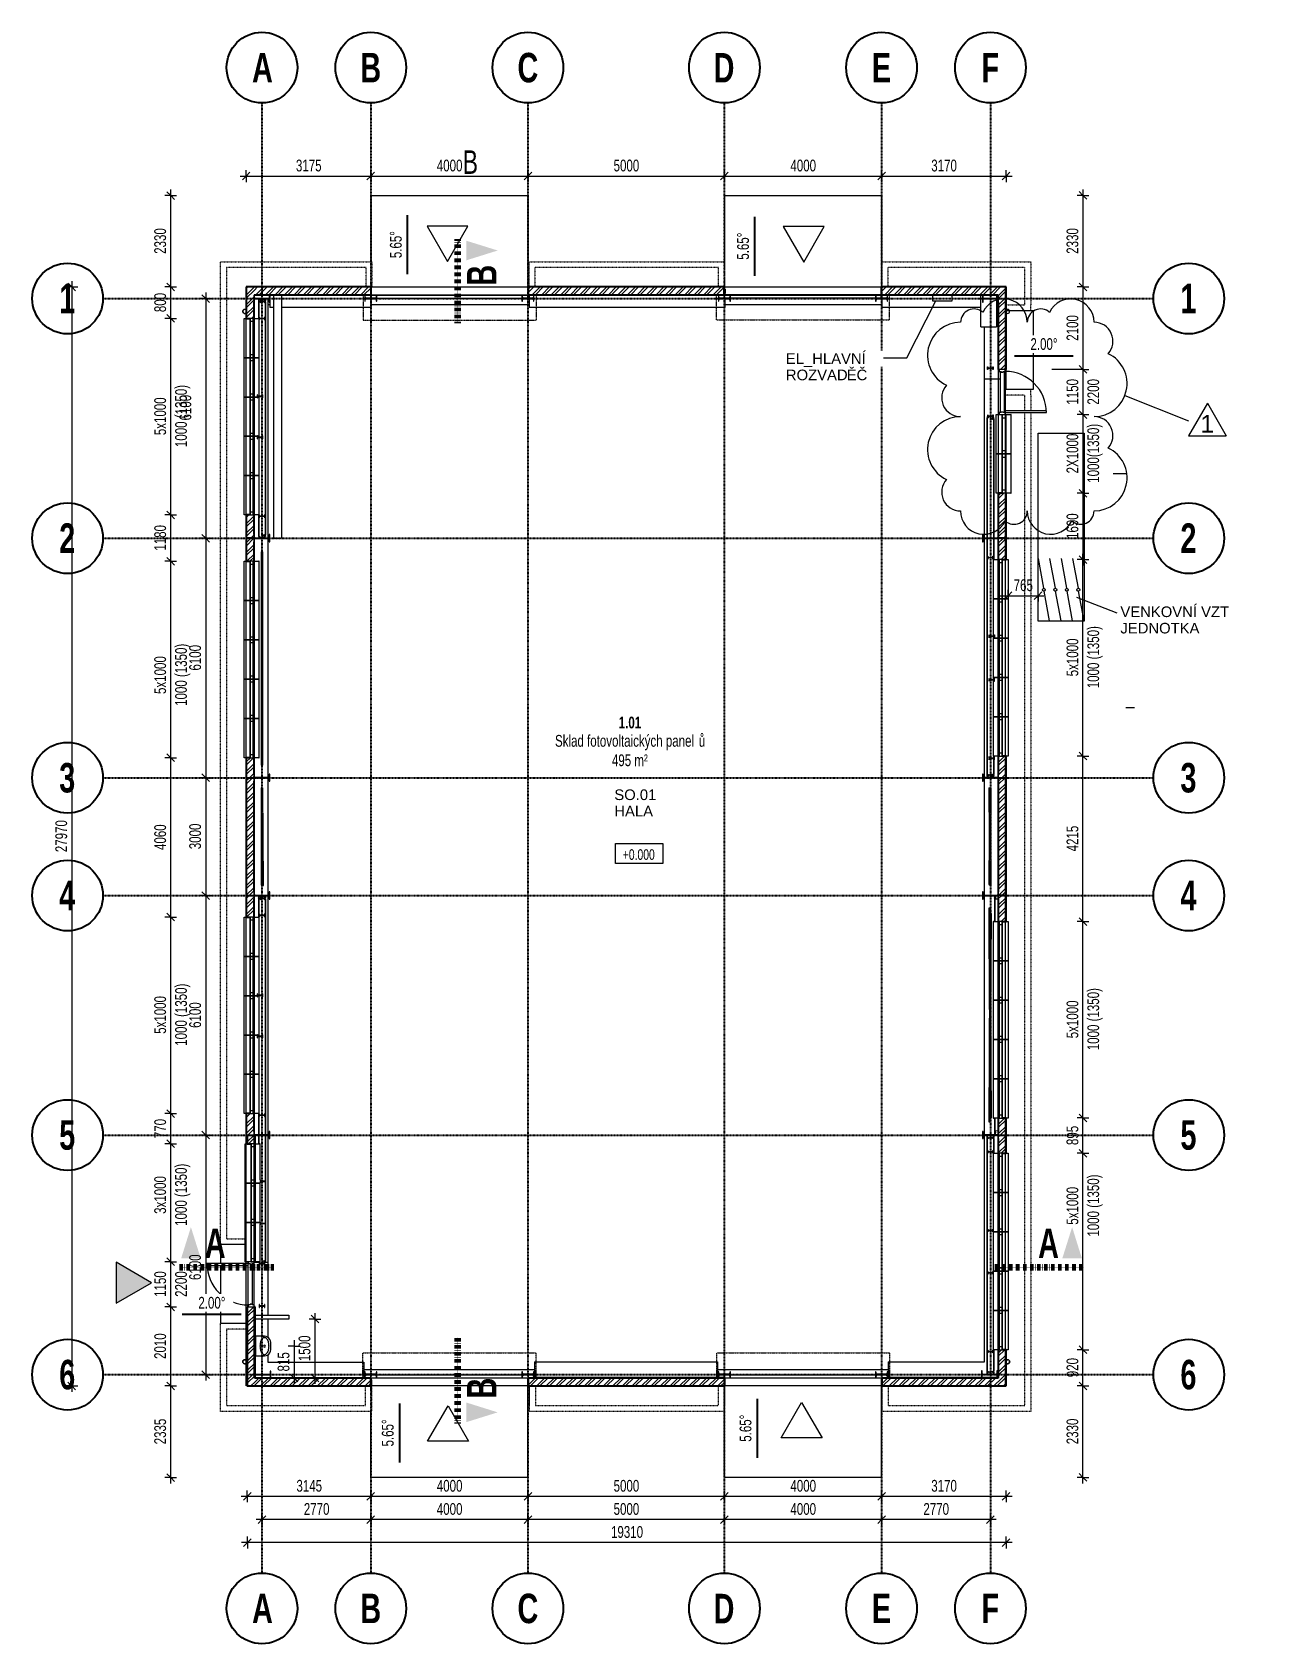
# Model space of a CAD drawing. Header units: millimetres. Extents: x 175370 to 209523, y 3478 to 159868.
# Drawn here: x 175370 to 206538, y 118851 to 159868 of the extents above.
import ezdxf

# ---------------------------------------------------------------- set-up
doc = ezdxf.new("R2010")
doc.units = ezdxf.units.MM
for name, pattern in [('1_Čerchovaná 1_0mm', [2.4, 1.2, -0.6, 0, -0.6]), ('1_Čerchovaná 4_0mm', [8, 4, -2, 0, -2]), ('1_Čerchovaná 6_0mm', [12, 6, -3, 0, -3]), ('3_Čárkovaná 1_0mm', [2, 1, -1])]:
    doc.linetypes.add(name, pattern=pattern)
for name, color, linetype, lineweight in [('A-ANNO-DIMS', 7, 'Continuous', 9), ('A-ANNO-DIMS-150', 7, 'Continuous', 9), ('A-AREA-IDEN-1', 7, 'Continuous', 18), ('A-DETL-MBND', 7, '3_Čárkovaná 1_0mm', 9), ('A-DETL-THIN', 7, 'Continuous', 9), ('A-DOOR', 7, 'Continuous', 9), ('A-DOOR-1', 7, 'Continuous', 18), ('A-DOOR-FRAM', 7, 'Continuous', 18), ('A-DOOR-HDLN', 7, '1_Čerchovaná 1_0mm', 18), ('A-FLOR', 7, 'Continuous', 9), ('A-FLOR-LEVL', 7, 'Continuous', 9), ('A-GENM', 7, 'Continuous', 9), ('A-GLAZ', 7, 'Continuous', 9), ('A-GLAZ-SILL', 7, 'Continuous', 9), ('A-WALL', 7, 'Continuous', 9), ('A-WALL-1', 7, 'Continuous', 25), ('E-ELEC-FIXT', 7, 'Continuous', 9), ('G-ANNO-DIMS', 7, 'Continuous', 9), ('G-ANNO-DIMS-1', 7, 'Continuous', 25), ('G-ANNO-REVC-IDEN', 7, 'Continuous', 9), ('G-ANNO-SYMB', 7, 'Continuous', 9), ('G-ANNO-SYMB-1', 7, '1_Čerchovaná 4_0mm', 100), ('G-ANNO-SYMB-2', 7, 'Continuous', 18), ('G-ANNO-TEXT', 7, 'Continuous', 9), ('G-ANNO-TEXT-1', 7, 'Continuous', 25), ('Nedefinovaný_Potrubí_VZT_příslušenství', 7, 'Continuous', 9), ('P-SANR-FIXT', 7, 'Continuous', 9), ('Potrubí_VZT_příslušenství', 7, 'Continuous', 9), ('S-BEAM', 7, 'Continuous', 9), ('S-COLS', 7, 'Continuous', 9), ('Vlastní 1_A-DETL-GENF', 7, 'Continuous', 9)]:
    doc.layers.add(name, color=color, linetype=linetype, lineweight=lineweight)
for name, color, linetype, lineweight, true_color in [('A-GENM-1', 7, 'Continuous', 9, 0x646464), ('A-GENM-2', 7, '1_Čerchovaná 1_0mm', 9, 0x646464), ('A-WALL-PATT-1', 9, 'Continuous', 9, 0x808080), ('G-ANNO-REVC-1', 1, 'Continuous', 9, 0xff0000), ('S-GRID-1', 9, '1_Čerchovaná 6_0mm', 25, 0x808080), ('S-GRID-IDEN', 9, 'Continuous', 25, 0x808080), ('S-GRID-IDEN-1', 9, 'Continuous', 9, 0x808080)]:
    doc.layers.add(name, color=color, linetype=linetype, lineweight=lineweight, true_color=true_color)
doc.styles.add('Arial', font='arial.ttf', dxfattribs={"width": 0.7, "height": 300})
doc.styles.add('Arial_1', font='arial.ttf', dxfattribs={"height": 270})
doc.styles.add('Arial_2', font='arial.ttf', dxfattribs={"width": 0.7, "height": 270})
doc.styles.add('Arial_3', font='arial.ttf', dxfattribs={"width": 0.7, "height": 600})
doc.styles.add('Arial_4', font='arial.ttf', dxfattribs={"height": 450})
doc.styles.add('Arial_B', font='arialbd.ttf', dxfattribs={"width": 0.7, "height": 750})
doc.styles.add('Arial_B_1', font='arialbd.ttf', dxfattribs={"width": 0.7, "height": 300})
doc.dimstyles.new('Vnitřní_-_průhledné', dxfattribs={"dimscale": 304.8, "dimtxt": 306.07782, "dimasz": 0.639764, "dimexe": 0.492126, "dimexo": 0.0625, "dimgap": 0.098425, "dimtad": 1, "dimdec": 0, "dimrnd": 5, "dimzin": 0, "dimdsep": 46, "dimtxsty": 'Arial', "dimblk1": 'OBLIQUE', "dimblk2": 'OBLIQUE', "dimsah": 1, "dimcen": 0.09, "dimdle": 0.492126, "dimazin": 0, "dimtfac": 1, "dimtdec": 4, "dimtix": 1, "dimtmove": 0, "dimatfit": 3, "dimfxl": 0.492126, "dimfxlon": 1, "dimtvp": 1, "dimtolj": 1, "dimtzin": 0, "dimarcsym": 2})
doc.dimstyles.new('Vnitřní_-_průhledné_1', dxfattribs={"dimscale": 304.8, "dimtxt": 306.07782, "dimasz": 0.639764, "dimexe": 0.492126, "dimexo": 0.0625, "dimgap": 0.098425, "dimtad": 1, "dimdec": 0, "dimrnd": 5, "dimzin": 0, "dimdsep": 46, "dimtxsty": 'Arial', "dimblk1": 'OBLIQUE', "dimblk2": 'OBLIQUE', "dimsah": 1, "dimcen": 0.09, "dimdle": 0.492126, "dimazin": 0, "dimtfac": 1, "dimtdec": 4, "dimtix": 1, "dimtmove": 2, "dimatfit": 3, "dimfxl": 0.492126, "dimfxlon": 1, "dimtvp": 1, "dimtolj": 1, "dimtzin": 0, "dimarcsym": 2})
doc.dimstyles.new('Vnitřní_-_průhledné_2', dxfattribs={"dimscale": 304.8, "dimtxt": 306.07782, "dimasz": 0, "dimexe": 0.492126, "dimexo": 0.0625, "dimgap": 0.098425, "dimtad": 1, "dimdec": 0, "dimrnd": 5, "dimzin": 0, "dimdsep": 46, "dimtxsty": 'Arial', "dimblk1": 'NONE', "dimblk2": 'OBLIQUE', "dimsah": 1, "dimcen": 0.09, "dimdle": 0.492126, "dimazin": 0, "dimtfac": 1, "dimtdec": 4, "dimtix": 1, "dimtmove": 0, "dimatfit": 3, "dimfxl": 0.492126, "dimfxlon": 1, "dimtvp": 1, "dimtolj": 1, "dimtzin": 0, "dimarcsym": 2})
pattern_1 = [(45.00036, (0, 0), (-121.23422, 121.2327), []), (45.00036, (80.82, 0.0005), (-121.23422, 121.2327), [])]

msp = doc.modelspace()

# ---------------------------------------------------------------- texts
at = {"layer": 'A-AREA-IDEN-1', "char_height": 300, "attachment_point": 1}
for s, insert, width, style in [('1.01', (190298.6, 142448.6), 707.088, 'Arial_B_1'), ('Sklad fotovoltaických panel', (188676.8, 141982.7), 4436.138, 'Arial'), ('\\fArial|b0|i0|c238|p34|;\\W.7;ů', (192337, 141982.7), 202.025, 'Arial'), ('495 m²', (190124.8, 141487.7), 1127.974, 'Arial')]:
    msp.add_mtext(s, dxfattribs=dict(at, insert=insert, width=width, style=style))
at = {"layer": 'G-ANNO-DIMS-1', "char_height": 300, "width": 819.03, "attachment_point": 1, "rotation": 90, "line_spacing_factor": 0.941778, "style": 'Arial', "bg_fill": 3, "box_fill_scale": 1.25, "bg_fill_color": 256, "bg_fill_true_color": 13158600, "bg_fill_transparency": 0}
for insert in [(184474.5, 154117.5), (193312.5, 154078.7), (193375.1, 123993)]:
    msp.add_mtext('5.65°', dxfattribs=dict(at, insert=insert))
at = {"layer": 'G-ANNO-DIMS-1', "insert": (190400.9, 139073.2), "char_height": 270, "width": 968.499, "attachment_point": 1, "line_spacing_factor": 0.941778, "style": 'Arial_2'}
msp.add_mtext('+0.000', dxfattribs=at)
at = {"layer": 'G-ANNO-REVC-IDEN', "insert": (205101.2, 150125.5), "char_height": 450, "width": 432.911, "attachment_point": 1, "style": 'Arial_4'}
msp.add_mtext('\\fArial|b0|i0|c238|p34|;1', dxfattribs=at)
at = {"layer": 'G-ANNO-SYMB-2', "char_height": 750, "width": 648.164, "attachment_point": 1, "rotation": 90, "style": 'Arial_B'}
for insert in [(186435.6, 153418.2), (186435.6, 125093.4)]:
    msp.add_mtext('\\fArial|b1|i0|c238|p34|;\\W.7;B', dxfattribs=dict(at, insert=insert))
at = {"layer": 'G-ANNO-SYMB-2', "char_height": 750, "width": 614.493, "attachment_point": 1, "style": 'Arial_B'}
for insert in [(179761.9, 129419.5), (200972.4, 129419.5)]:
    msp.add_mtext('\\fArial|b1|i0|c238|p34|;\\W.7;A', dxfattribs=dict(at, insert=insert))
at = {"layer": 'G-ANNO-TEXT', "insert": (190186, 140595.7), "char_height": 270, "width": 1274.683, "attachment_point": 1, "style": 'Arial_1', "bg_fill": 3, "box_fill_scale": 1.25, "bg_fill_color": 256, "bg_fill_true_color": 13158600, "bg_fill_transparency": 0}
msp.add_mtext('SO.01', dxfattribs=at)
at = {"layer": 'G-ANNO-TEXT-1', "insert": (186325.4, 156863.4), "char_height": 600, "width": 479.81, "attachment_point": 1, "style": 'Arial_3'}
msp.add_mtext('\\fArial|b0|i0|c238|p34|;\\W.7;B', dxfattribs=at)
at = {"layer": 'S-GRID-IDEN-1', "char_height": 750, "attachment_point": 1, "style": 'Arial_B'}
for s, insert, width in [('\\fArial|b1|i0|c238|p34|;\\W.7;A', (180965.3, 159342.8), 614.493), ('\\fArial|b1|i0|c238|p34|;\\W.7;B', (183721.2, 159342.8), 648.164), ('\\fArial|b1|i0|c238|p34|;\\W.7;C', (187721.2, 159342.8), 648.164), ('\\fArial|b1|i0|c238|p34|;\\W.7;D', (192713.4, 159339.3), 648.164), ('\\fArial|b1|i0|c238|p34|;\\W.7;E', (196742.2, 159342.8), 597.658), ('\\fArial|b1|i0|c238|p34|;\\W.7;F', (199532.6, 159342.8), 547.152), ('\\fArial|b1|i0|c238|p34|;\\W.7;1', (176057, 153467.1), 505.063), ('\\fArial|b1|i0|c238|p34|;\\W.7;1', (204594.3, 153467.1), 505.063), ('\\fArial|b1|i0|c238|p34|;\\W.7;2', (176057, 147367.1), 505.063), ('\\fArial|b1|i0|c238|p34|;\\W.7;2', (204594.3, 147367.1), 505.063), ('\\fArial|b1|i0|c238|p34|;\\W.7;3', (176057, 141269.6), 505.063), ('\\fArial|b1|i0|c238|p34|;\\W.7;3', (204594.3, 141269.6), 505.063), ('\\fArial|b1|i0|c238|p34|;\\W.7;4', (176057, 138272.1), 505.063), ('\\fArial|b1|i0|c238|p34|;\\W.7;4', (204594.3, 138272.1), 505.063), ('\\fArial|b1|i0|c238|p34|;\\W.7;5', (176057, 132174.6), 505.063), ('\\fArial|b1|i0|c238|p34|;\\W.7;5', (204594.3, 132174.6), 505.063), ('\\fArial|b1|i0|c238|p34|;\\W.7;6', (176057, 126077.1), 505.063), ('\\fArial|b1|i0|c238|p34|;\\W.7;6', (204594.3, 126077.1), 505.063), ('\\fArial|b1|i0|c238|p34|;\\W.7;A', (180965.3, 120125.4), 614.493), ('\\fArial|b1|i0|c238|p34|;\\W.7;B', (183721.2, 120125.4), 648.164), ('\\fArial|b1|i0|c238|p34|;\\W.7;C', (187721.2, 120125.4), 648.164), ('\\fArial|b1|i0|c238|p34|;\\W.7;D', (192713.4, 120121.9), 648.164), ('\\fArial|b1|i0|c238|p34|;\\W.7;E', (196742.2, 120125.4), 597.658), ('\\fArial|b1|i0|c238|p34|;\\W.7;F', (199532.6, 120125.4), 547.152)]:
    msp.add_mtext(s, dxfattribs=dict(at, insert=insert, width=width))

# ---------------------------------------------------------------- blocks, each defined once
blk = doc.blocks.new('Sloup IPE - 374558-1NP')
at = {"layer": 'S-COLS'}
for p, q in [((234061, 38029), (233969, 37875)), ((233969, 37875), (233980, 37868)), ((233980, 37868), (234014, 37923)), ((234040, 37967), (234073, 38022)), ((234042, 37930), (234326, 37760)), ((234330, 37767), (234047, 37938)), ((234073, 38022), (234061, 38029)), ((234311, 37669), (234404, 37823)), ((234393, 37830), (234359, 37774)), ((234404, 37823), (234393, 37830)), ((234333, 37731), (234300, 37676)), ((234300, 37676), (234311, 37669))]:
    blk.add_line(p, q, dxfattribs=at)
at = {"layer": 'S-COLS', "flags": 128}
for points in [[(234014, 37923), (234016, 37927), (234020, 37930), (234024, 37932), (234029, 37933), (234033, 37933), (234038, 37932), (234042, 37930)], [(234047, 37938), (234043, 37941), (234040, 37944), (234038, 37948), (234037, 37953), (234037, 37958), (234038, 37962), (234040, 37967)], [(234326, 37760), (234330, 37757), (234333, 37753), (234335, 37749), (234336, 37745), (234336, 37740), (234335, 37735), (234333, 37731)], [(234359, 37774), (234356, 37771), (234353, 37768), (234349, 37765), (234344, 37764), (234339, 37764), (234335, 37765), (234330, 37767)]]:
    blk.add_lwpolyline(points, dxfattribs=at)
blk = doc.blocks.new('M_S profily_ sloup - 374564-1NP')
at = {"layer": 'S-COLS'}
for p, q in [((236468, 36559), (236396, 36439)), ((236460, 36508), (236475, 36546)), ((236472, 36556), (236468, 36559)), ((236396, 36439), (236400, 36437)), ((236411, 36439), (236437, 36470)), ((236458, 36473), (236658, 36353)), ((236667, 36368), (236467, 36488)), ((236665, 36332), (236650, 36295)), ((236654, 36285), (236658, 36282)), ((236658, 36282), (236729, 36401)), ((236715, 36402), (236688, 36371)), ((236729, 36401), (236725, 36404))]:
    blk.add_line(p, q, dxfattribs=at)
at = {"layer": 'S-COLS', "flags": 128}
for points in [[(236467, 36488), (236464, 36490), (236462, 36493), (236460, 36497), (236459, 36501), (236459, 36505), (236460, 36508)], [(236475, 36546), (236476, 36548), (236476, 36550), (236475, 36552), (236474, 36553), (236473, 36555), (236472, 36556)], [(236400, 36437), (236402, 36436), (236404, 36436), (236406, 36436), (236408, 36436), (236409, 36437), (236411, 36439)], [(236437, 36470), (236440, 36472), (236443, 36474), (236447, 36475), (236451, 36475), (236455, 36475), (236458, 36473)], [(236650, 36295), (236650, 36293), (236650, 36291), (236650, 36289), (236651, 36287), (236652, 36286), (236654, 36285)], [(236658, 36353), (236661, 36350), (236664, 36347), (236665, 36344), (236666, 36340), (236666, 36336), (236665, 36332)], [(236688, 36371), (236685, 36369), (236682, 36367), (236678, 36366), (236674, 36365), (236671, 36366), (236667, 36368)], [(236725, 36404), (236723, 36405), (236722, 36405), (236720, 36405), (236718, 36404), (236716, 36403), (236715, 36402)]]:
    blk.add_lwpolyline(points, dxfattribs=at)
blk = doc.blocks.new('M_S profily_ sloup - 374570-1NP')
at = {"layer": 'S-COLS'}
for p, q in [((239896, 34498), (239824, 34379)), ((239889, 34448), (239903, 34485)), ((239900, 34495), (239896, 34498)), ((239824, 34379), (239828, 34376)), ((239839, 34378), (239865, 34409)), ((239887, 34412), (240086, 34292)), ((240095, 34307), (239895, 34427)), ((240093, 34272), (240078, 34234)), ((240082, 34224), (240086, 34221)), ((240086, 34221), (240157, 34341)), ((240143, 34341), (240117, 34310)), ((240157, 34341), (240154, 34343))]:
    blk.add_line(p, q, dxfattribs=at)
at = {"layer": 'S-COLS', "flags": 128}
for points in [[(239903, 34485), (239904, 34487), (239904, 34489), (239904, 34491), (239903, 34493), (239901, 34494), (239900, 34495)], [(239828, 34376), (239830, 34375), (239832, 34375), (239834, 34375), (239836, 34376), (239838, 34377), (239839, 34378)], [(239865, 34409), (239868, 34411), (239871, 34413), (239875, 34414), (239879, 34415), (239883, 34414), (239887, 34412)], [(239895, 34427), (239892, 34430), (239890, 34433), (239888, 34436), (239887, 34440), (239888, 34444), (239889, 34448)], [(240078, 34234), (240078, 34232), (240078, 34230), (240078, 34228), (240079, 34227), (240080, 34225), (240082, 34224)], [(240086, 34292), (240089, 34290), (240092, 34287), (240094, 34283), (240094, 34279), (240094, 34275), (240093, 34272)], [(240117, 34310), (240114, 34308), (240110, 34306), (240107, 34305), (240103, 34305), (240099, 34305), (240095, 34307)], [(240154, 34343), (240152, 34344), (240150, 34344), (240148, 34344), (240146, 34344), (240144, 34343), (240143, 34341)]]:
    blk.add_lwpolyline(points, dxfattribs=at)
blk = doc.blocks.new('M_S profily_ sloup - 374571-1NP')
at = {"layer": 'S-COLS'}
for p, q in [((244181, 31922), (244110, 31803)), ((244110, 31803), (244114, 31800)), ((244124, 31802), (244151, 31833)), ((244172, 31836), (244372, 31716)), ((244174, 31872), (244189, 31909)), ((244185, 31919), (244181, 31922)), ((244381, 31731), (244181, 31851)), ((244379, 31696), (244364, 31658)), ((244367, 31648), (244371, 31646)), ((244371, 31646), (244443, 31765)), ((244428, 31765), (244402, 31735)), ((244443, 31765), (244439, 31767))]:
    blk.add_line(p, q, dxfattribs=at)
at = {"layer": 'S-COLS', "flags": 128}
for points in [[(244114, 31800), (244115, 31799), (244117, 31799), (244119, 31799), (244121, 31800), (244123, 31801), (244124, 31802)], [(244151, 31833), (244153, 31835), (244157, 31837), (244161, 31838), (244165, 31839), (244168, 31838), (244172, 31836)], [(244181, 31851), (244178, 31854), (244175, 31857), (244174, 31860), (244173, 31864), (244173, 31868), (244174, 31872)], [(244189, 31909), (244189, 31911), (244189, 31913), (244189, 31915), (244188, 31917), (244187, 31918), (244185, 31919)], [(244364, 31658), (244363, 31656), (244363, 31654), (244364, 31652), (244365, 31651), (244366, 31649), (244367, 31648)], [(244372, 31716), (244375, 31714), (244377, 31711), (244379, 31707), (244380, 31703), (244380, 31699), (244379, 31696)], [(244402, 31735), (244399, 31732), (244396, 31730), (244392, 31729), (244388, 31729), (244384, 31729), (244381, 31731)], [(244439, 31767), (244437, 31768), (244435, 31768), (244433, 31768), (244431, 31768), (244430, 31767), (244428, 31765)]]:
    blk.add_lwpolyline(points, dxfattribs=at)
blk = doc.blocks.new('M_S profily_ sloup - 374572-1NP')
at = {"layer": 'S-COLS'}
for p, q in [((247610, 29861), (247538, 29742)), ((247538, 29742), (247542, 29740)), ((247553, 29741), (247579, 29772)), ((247600, 29775), (247800, 29655)), ((247602, 29811), (247617, 29848)), ((247809, 29670), (247609, 29790)), ((247614, 29859), (247610, 29861)), ((247807, 29635), (247792, 29597)), ((247796, 29587), (247799, 29585)), ((247799, 29585), (247871, 29704)), ((247857, 29704), (247830, 29674)), ((247871, 29704), (247867, 29706))]:
    blk.add_line(p, q, dxfattribs=at)
at = {"layer": 'S-COLS', "flags": 128}
for points in [[(247542, 29740), (247544, 29739), (247546, 29738), (247548, 29738), (247550, 29739), (247551, 29740), (247553, 29741)], [(247579, 29772), (247582, 29775), (247585, 29777), (247589, 29778), (247593, 29778), (247597, 29777), (247600, 29775)], [(247609, 29790), (247606, 29793), (247604, 29796), (247602, 29799), (247601, 29803), (247601, 29807), (247602, 29811)], [(247617, 29848), (247618, 29850), (247618, 29852), (247617, 29854), (247616, 29856), (247615, 29857), (247614, 29859)], [(247792, 29597), (247792, 29595), (247792, 29593), (247792, 29592), (247793, 29590), (247794, 29588), (247796, 29587)], [(247800, 29655), (247803, 29653), (247806, 29650), (247807, 29646), (247808, 29643), (247808, 29639), (247807, 29635)], [(247830, 29674), (247827, 29671), (247824, 29669), (247820, 29668), (247816, 29668), (247813, 29669), (247809, 29670)], [(247867, 29706), (247865, 29707), (247863, 29707), (247862, 29707), (247860, 29707), (247858, 29706), (247857, 29704)]]:
    blk.add_lwpolyline(points, dxfattribs=at)
blk = doc.blocks.new('Sloup IPE - 374573-1NP')
at = {"layer": 'S-COLS'}
for p, q in [((249953, 28475), (249860, 28321)), ((249860, 28321), (249872, 28314)), ((249872, 28314), (249905, 28369)), ((249931, 28413), (249965, 28468)), ((249934, 28376), (250218, 28206)), ((250222, 28213), (249938, 28384)), ((249965, 28468), (249953, 28475)), ((250225, 28177), (250192, 28122)), ((250192, 28122), (250203, 28115)), ((250203, 28115), (250296, 28269)), ((250284, 28276), (250251, 28220)), ((250296, 28269), (250284, 28276))]:
    blk.add_line(p, q, dxfattribs=at)
at = {"layer": 'S-COLS', "flags": 128}
for points in [[(249905, 28369), (249908, 28373), (249912, 28376), (249916, 28378), (249920, 28379), (249925, 28379), (249930, 28378), (249934, 28376)], [(249938, 28384), (249935, 28387), (249932, 28390), (249930, 28394), (249928, 28399), (249928, 28404), (249929, 28408), (249931, 28413)], [(250218, 28206), (250221, 28203), (250224, 28199), (250227, 28195), (250228, 28191), (250228, 28186), (250227, 28181), (250225, 28177)], [(250251, 28220), (250248, 28217), (250244, 28214), (250240, 28211), (250236, 28210), (250231, 28210), (250226, 28211), (250222, 28213)]]:
    blk.add_lwpolyline(points, dxfattribs=at)
blk = doc.blocks.new('Sloup IPE - 387892-1NP')
at = {"layer": 'S-COLS'}
for p, q in [((230919, 32801), (230826, 32647)), ((230826, 32647), (230838, 32640)), ((230838, 32640), (230871, 32695)), ((230897, 32738), (230930, 32794)), ((230900, 32702), (231183, 32532)), ((231188, 32539), (230904, 32710)), ((230930, 32794), (230919, 32801)), ((231191, 32503), (231157, 32447)), ((231157, 32447), (231169, 32440)), ((231169, 32440), (231261, 32595)), ((231250, 32602), (231217, 32546)), ((231261, 32595), (231250, 32602))]:
    blk.add_line(p, q, dxfattribs=at)
at = {"layer": 'S-COLS', "flags": 128}
for points in [[(230871, 32695), (230874, 32699), (230877, 32702), (230882, 32704), (230886, 32705), (230891, 32705), (230895, 32704), (230900, 32702)], [(230904, 32710), (230900, 32712), (230897, 32716), (230895, 32720), (230894, 32725), (230894, 32729), (230895, 32734), (230897, 32738)], [(231183, 32532), (231187, 32529), (231190, 32525), (231192, 32521), (231193, 32516), (231193, 32512), (231192, 32507), (231191, 32503)], [(231217, 32546), (231214, 32542), (231210, 32539), (231206, 32537), (231201, 32536), (231197, 32536), (231192, 32537), (231188, 32539)]]:
    blk.add_lwpolyline(points, dxfattribs=at)
blk = doc.blocks.new('Sloup IPE - 387893-1NP')
at = {"layer": 'S-COLS'}
for p, q in [((246811, 23248), (246718, 23094)), ((246718, 23094), (246730, 23087)), ((246730, 23087), (246763, 23142)), ((246789, 23185), (246823, 23241)), ((246792, 23149), (247076, 22979)), ((247080, 22986), (246796, 23157)), ((246823, 23241), (246811, 23248)), ((247061, 22887), (247154, 23042)), ((247142, 23049), (247109, 22993)), ((247154, 23042), (247142, 23049)), ((247083, 22950), (247049, 22894)), ((247049, 22894), (247061, 22887))]:
    blk.add_line(p, q, dxfattribs=at)
at = {"layer": 'S-COLS', "flags": 128}
for points in [[(246763, 23142), (246766, 23146), (246770, 23149), (246774, 23151), (246778, 23152), (246783, 23152), (246788, 23151), (246792, 23149)], [(246796, 23157), (246793, 23159), (246790, 23163), (246788, 23167), (246786, 23172), (246786, 23177), (246787, 23181), (246789, 23185)], [(247076, 22979), (247079, 22976), (247082, 22972), (247085, 22968), (247086, 22963), (247086, 22959), (247085, 22954), (247083, 22950)], [(247109, 22993), (247106, 22990), (247102, 22986), (247098, 22984), (247094, 22983), (247089, 22983), (247084, 22984), (247080, 22986)]]:
    blk.add_lwpolyline(points, dxfattribs=at)
blk = doc.blocks.new('Sloup IPE - 387934-1NP')
at = {"layer": 'S-COLS'}
for p, q in [((227777, 27575), (227685, 27420)), ((227756, 27512), (227789, 27568)), ((228046, 27313), (227763, 27484)), ((227789, 27568), (227777, 27575)), ((227685, 27420), (227696, 27414)), ((227696, 27414), (227729, 27469)), ((227758, 27476), (228042, 27306)), ((228049, 27277), (228016, 27221)), ((228016, 27221), (228027, 27214)), ((228027, 27214), (228120, 27369)), ((228109, 27376), (228075, 27320)), ((228120, 27369), (228109, 27376))]:
    blk.add_line(p, q, dxfattribs=at)
at = {"layer": 'S-COLS', "flags": 128}
for points in [[(227763, 27484), (227759, 27486), (227756, 27490), (227754, 27494), (227753, 27499), (227753, 27503), (227754, 27508), (227756, 27512)], [(227729, 27469), (227732, 27473), (227736, 27476), (227740, 27478), (227745, 27479), (227749, 27479), (227754, 27478), (227758, 27476)], [(228042, 27306), (228046, 27303), (228049, 27299), (228051, 27295), (228052, 27290), (228052, 27286), (228051, 27281), (228049, 27277)], [(228075, 27320), (228072, 27316), (228069, 27313), (228065, 27311), (228060, 27310), (228055, 27310), (228051, 27311), (228046, 27313)]]:
    blk.add_lwpolyline(points, dxfattribs=at)
blk = doc.blocks.new('Sloup IPE - 387935-1NP')
at = {"layer": 'S-COLS'}
for p, q in [((243670, 18022), (243577, 17868)), ((243577, 17868), (243588, 17861)), ((243588, 17861), (243622, 17916)), ((243648, 17959), (243681, 18015)), ((243651, 17923), (243934, 17753)), ((243939, 17760), (243655, 17931)), ((243681, 18015), (243670, 18022)), ((243941, 17724), (243908, 17668)), ((243908, 17668), (243920, 17661)), ((243920, 17661), (244012, 17816)), ((244001, 17823), (243968, 17767)), ((244012, 17816), (244001, 17823))]:
    blk.add_line(p, q, dxfattribs=at)
at = {"layer": 'S-COLS', "flags": 128}
for points in [[(243622, 17916), (243625, 17920), (243628, 17923), (243632, 17925), (243637, 17926), (243642, 17926), (243646, 17925), (243651, 17923)], [(243655, 17931), (243651, 17933), (243648, 17937), (243646, 17941), (243645, 17946), (243645, 17951), (243646, 17955), (243648, 17959)], [(243934, 17753), (243938, 17750), (243941, 17746), (243943, 17742), (243944, 17737), (243944, 17733), (243943, 17728), (243941, 17724)], [(243968, 17767), (243965, 17763), (243961, 17760), (243957, 17758), (243952, 17757), (243948, 17757), (243943, 17758), (243939, 17760)]]:
    blk.add_lwpolyline(points, dxfattribs=at)
blk = doc.blocks.new('Sloup IPE - 387971-1NP')
at = {"layer": 'S-COLS'}
for p, q in [((226233, 25006), (226140, 24851)), ((226140, 24851), (226152, 24844)), ((226152, 24844), (226185, 24900)), ((226211, 24943), (226245, 24999)), ((226214, 24907), (226498, 24737)), ((226502, 24744), (226218, 24914)), ((226245, 24999), (226233, 25006)), ((226505, 24708), (226472, 24652)), ((226472, 24652), (226483, 24645)), ((226483, 24645), (226576, 24800)), ((226564, 24807), (226531, 24751)), ((226576, 24800), (226564, 24807))]:
    blk.add_line(p, q, dxfattribs=at)
at = {"layer": 'S-COLS', "flags": 128}
for points in [[(226185, 24900), (226188, 24904), (226192, 24907), (226196, 24909), (226200, 24910), (226205, 24910), (226210, 24909), (226214, 24907)], [(226218, 24914), (226215, 24917), (226212, 24921), (226210, 24925), (226208, 24930), (226208, 24934), (226209, 24939), (226211, 24943)], [(226498, 24737), (226501, 24734), (226504, 24730), (226507, 24726), (226508, 24721), (226508, 24717), (226507, 24712), (226505, 24708)], [(226531, 24751), (226528, 24747), (226524, 24744), (226520, 24742), (226516, 24741), (226511, 24741), (226506, 24742), (226502, 24744)]]:
    blk.add_lwpolyline(points, dxfattribs=at)
blk = doc.blocks.new('Sloup IPE - 387972-1NP')
at = {"layer": 'S-COLS'}
for p, q in [((242125, 15453), (242033, 15298)), ((242033, 15298), (242044, 15291)), ((242044, 15291), (242077, 15347)), ((242104, 15390), (242137, 15446)), ((242106, 15354), (242390, 15184)), ((242394, 15191), (242111, 15361)), ((242137, 15446), (242125, 15453)), ((242375, 15092), (242468, 15247)), ((242457, 15254), (242423, 15198)), ((242468, 15247), (242457, 15254)), ((242397, 15155), (242364, 15099)), ((242364, 15099), (242375, 15092))]:
    blk.add_line(p, q, dxfattribs=at)
at = {"layer": 'S-COLS', "flags": 128}
for points in [[(242077, 15347), (242080, 15351), (242084, 15354), (242088, 15356), (242093, 15357), (242097, 15357), (242102, 15356), (242106, 15354)], [(242111, 15361), (242107, 15364), (242104, 15368), (242102, 15372), (242101, 15377), (242101, 15381), (242102, 15386), (242104, 15390)], [(242390, 15184), (242394, 15181), (242397, 15177), (242399, 15173), (242400, 15168), (242400, 15164), (242399, 15159), (242397, 15155)], [(242423, 15198), (242420, 15194), (242417, 15191), (242413, 15189), (242408, 15188), (242403, 15188), (242399, 15189), (242394, 15191)]]:
    blk.add_lwpolyline(points, dxfattribs=at)
blk = doc.blocks.new('Sloup IPE - 388008-1NP')
at = {"layer": 'S-COLS'}
for p, q in [((223092, 19780), (222999, 19625)), ((223070, 19717), (223103, 19773)), ((223361, 19518), (223077, 19688)), ((223103, 19773), (223092, 19780)), ((222999, 19625), (223010, 19618)), ((223010, 19618), (223044, 19674)), ((223073, 19681), (223356, 19511)), ((223363, 19482), (223330, 19426)), ((223330, 19426), (223342, 19419)), ((223342, 19419), (223434, 19574)), ((223423, 19581), (223390, 19525)), ((223434, 19574), (223423, 19581))]:
    blk.add_line(p, q, dxfattribs=at)
at = {"layer": 'S-COLS', "flags": 128}
for points in [[(223077, 19688), (223073, 19691), (223070, 19695), (223068, 19699), (223067, 19704), (223067, 19708), (223068, 19713), (223070, 19717)], [(223044, 19674), (223047, 19678), (223050, 19681), (223054, 19683), (223059, 19684), (223064, 19684), (223068, 19683), (223073, 19681)], [(223356, 19511), (223360, 19508), (223363, 19504), (223365, 19500), (223366, 19495), (223366, 19491), (223365, 19486), (223363, 19482)], [(223390, 19525), (223387, 19521), (223383, 19518), (223379, 19516), (223374, 19515), (223370, 19515), (223365, 19516), (223361, 19518)]]:
    blk.add_lwpolyline(points, dxfattribs=at)
blk = doc.blocks.new('Sloup IPE - 388009-1NP')
at = {"layer": 'S-COLS'}
for p, q in [((238984, 10227), (238891, 10072)), ((238891, 10072), (238903, 10065)), ((238903, 10065), (238936, 10121)), ((238962, 10164), (238995, 10220)), ((238965, 10128), (239249, 9958)), ((239253, 9965), (238969, 10135)), ((238995, 10220), (238984, 10227)), ((239256, 9929), (239222, 9873)), ((239222, 9873), (239234, 9866)), ((239234, 9866), (239327, 10021)), ((239315, 10028), (239282, 9972)), ((239327, 10021), (239315, 10028))]:
    blk.add_line(p, q, dxfattribs=at)
at = {"layer": 'S-COLS', "flags": 128}
for points in [[(238936, 10121), (238939, 10125), (238943, 10128), (238947, 10130), (238951, 10131), (238956, 10131), (238961, 10130), (238965, 10128)], [(238969, 10135), (238966, 10138), (238963, 10142), (238960, 10146), (238959, 10151), (238959, 10155), (238960, 10160), (238962, 10164)], [(239249, 9958), (239252, 9955), (239255, 9951), (239257, 9947), (239259, 9942), (239259, 9938), (239258, 9933), (239256, 9929)], [(239282, 9972), (239279, 9968), (239275, 9965), (239271, 9963), (239267, 9962), (239262, 9962), (239257, 9963), (239253, 9965)]]:
    blk.add_lwpolyline(points, dxfattribs=at)
blk = doc.blocks.new('Sloup IPE - 388045-1NP')
at = {"layer": 'S-COLS'}
for p, q in [((219973, 14540), (219880, 14386)), ((219880, 14386), (219892, 14379)), ((219892, 14379), (219925, 14434)), ((219951, 14478), (219984, 14533)), ((219954, 14441), (220238, 14271)), ((220242, 14278), (219958, 14449)), ((219984, 14533), (219973, 14540)), ((220245, 14242), (220211, 14187)), ((220211, 14187), (220223, 14180)), ((220223, 14180), (220316, 14334)), ((220304, 14341), (220271, 14285)), ((220316, 14334), (220304, 14341))]:
    blk.add_line(p, q, dxfattribs=at)
at = {"layer": 'S-COLS', "flags": 128}
for points in [[(219925, 14434), (219928, 14438), (219932, 14441), (219936, 14443), (219940, 14444), (219945, 14444), (219950, 14443), (219954, 14441)], [(219958, 14449), (219955, 14452), (219952, 14455), (219949, 14459), (219948, 14464), (219948, 14469), (219949, 14473), (219951, 14478)], [(220238, 14271), (220241, 14268), (220244, 14264), (220246, 14260), (220248, 14256), (220248, 14251), (220247, 14246), (220245, 14242)], [(220271, 14285), (220268, 14282), (220264, 14279), (220260, 14277), (220256, 14275), (220251, 14275), (220246, 14276), (220242, 14278)]]:
    blk.add_lwpolyline(points, dxfattribs=at)
blk = doc.blocks.new('Sloup IPE - 388046-1NP')
at = {"layer": 'S-COLS'}
for p, q in [((235824, 5016), (235731, 4862)), ((235802, 4954), (235836, 5010)), ((236093, 4755), (235809, 4925)), ((235836, 5010), (235824, 5016)), ((235731, 4862), (235743, 4855)), ((235743, 4855), (235776, 4911)), ((235805, 4918), (236089, 4747)), ((236096, 4719), (236063, 4663)), ((236063, 4663), (236074, 4656)), ((236074, 4656), (236167, 4810)), ((236155, 4817), (236122, 4762)), ((236167, 4810), (236155, 4817))]:
    blk.add_line(p, q, dxfattribs=at)
at = {"layer": 'S-COLS', "flags": 128}
for points in [[(235809, 4925), (235806, 4928), (235803, 4932), (235801, 4936), (235799, 4941), (235799, 4945), (235800, 4950), (235802, 4954)], [(235776, 4911), (235779, 4914), (235783, 4917), (235787, 4920), (235791, 4921), (235796, 4921), (235801, 4920), (235805, 4918)], [(236089, 4747), (236092, 4745), (236095, 4741), (236098, 4737), (236099, 4732), (236099, 4727), (236098, 4723), (236096, 4719)], [(236122, 4762), (236119, 4758), (236115, 4755), (236111, 4753), (236107, 4752), (236102, 4752), (236097, 4753), (236093, 4755)]]:
    blk.add_lwpolyline(points, dxfattribs=at)
blk = doc.blocks.new('M_S profily_ sloup - 388383-1NP')
at = {"layer": 'S-COLS'}
for p, q in [((222357, 13083), (222285, 12964)), ((222285, 12964), (222289, 12962)), ((222300, 12964), (222326, 12994)), ((222347, 12998), (222547, 12878)), ((222349, 13033), (222364, 13071)), ((222556, 12893), (222356, 13013)), ((222361, 13081), (222357, 13083)), ((222554, 12857), (222539, 12820)), ((222542, 12809), (222546, 12807)), ((222546, 12807), (222618, 12926)), ((222603, 12927), (222577, 12896)), ((222618, 12926), (222614, 12928))]:
    blk.add_line(p, q, dxfattribs=at)
at = {"layer": 'S-COLS', "flags": 128}
for points in [[(222289, 12962), (222291, 12961), (222293, 12961), (222295, 12961), (222296, 12961), (222298, 12962), (222300, 12964)], [(222326, 12994), (222329, 12997), (222332, 12999), (222336, 13000), (222340, 13000), (222344, 12999), (222347, 12998)], [(222356, 13013), (222353, 13015), (222351, 13018), (222349, 13022), (222348, 13025), (222348, 13029), (222349, 13033)], [(222364, 13071), (222364, 13073), (222365, 13075), (222364, 13076), (222363, 13078), (222362, 13080), (222361, 13081)], [(222539, 12820), (222539, 12818), (222538, 12816), (222539, 12814), (222540, 12812), (222541, 12811), (222542, 12809)], [(222547, 12878), (222550, 12875), (222552, 12872), (222554, 12869), (222555, 12865), (222555, 12861), (222554, 12857)], [(222577, 12896), (222574, 12893), (222571, 12891), (222567, 12890), (222563, 12890), (222559, 12891), (222556, 12893)], [(222614, 12928), (222612, 12929), (222610, 12930), (222608, 12930), (222607, 12929), (222605, 12928), (222603, 12927)]]:
    blk.add_lwpolyline(points, dxfattribs=at)
blk = doc.blocks.new('M_S profily_ sloup - 388384-1NP')
at = {"layer": 'S-COLS'}
for p, q in [((225785, 11022), (225713, 10903)), ((225713, 10903), (225717, 10901)), ((225728, 10903), (225754, 10933)), ((225775, 10937), (225975, 10817)), ((225777, 10972), (225792, 11010)), ((225984, 10832), (225784, 10952)), ((225789, 11020), (225785, 11022)), ((225982, 10796), (225967, 10759)), ((225971, 10749), (225975, 10746)), ((225975, 10746), (226046, 10865)), ((226032, 10866), (226006, 10835)), ((226046, 10865), (226042, 10868))]:
    blk.add_line(p, q, dxfattribs=at)
at = {"layer": 'S-COLS', "flags": 128}
for points in [[(225717, 10901), (225719, 10900), (225721, 10900), (225723, 10900), (225725, 10900), (225726, 10901), (225728, 10903)], [(225754, 10933), (225757, 10936), (225760, 10938), (225764, 10939), (225768, 10939), (225772, 10939), (225775, 10937)], [(225784, 10952), (225781, 10954), (225779, 10957), (225777, 10961), (225776, 10965), (225776, 10969), (225777, 10972)], [(225792, 11010), (225793, 11012), (225793, 11014), (225792, 11016), (225792, 11017), (225790, 11019), (225789, 11020)], [(225967, 10759), (225967, 10757), (225967, 10755), (225967, 10753), (225968, 10751), (225969, 10750), (225971, 10749)], [(225975, 10817), (225978, 10814), (225981, 10811), (225982, 10808), (225983, 10804), (225983, 10800), (225982, 10796)], [(226006, 10835), (226003, 10833), (225999, 10831), (225995, 10830), (225992, 10829), (225988, 10830), (225984, 10832)], [(226042, 10868), (226041, 10869), (226039, 10869), (226037, 10869), (226035, 10868), (226033, 10867), (226032, 10866)]]:
    blk.add_lwpolyline(points, dxfattribs=at)
blk = doc.blocks.new('M_S profily_ sloup - 388385-1NP')
at = {"layer": 'S-COLS'}
for p, q in [((230070, 8447), (229999, 8327)), ((229999, 8327), (230003, 8325)), ((230013, 8327), (230039, 8358)), ((230061, 8361), (230261, 8241)), ((230063, 8396), (230078, 8434)), ((230074, 8444), (230070, 8447)), ((230270, 8256), (230070, 8376)), ((230268, 8220), (230253, 8183)), ((230260, 8170), (230332, 8289)), ((230317, 8290), (230291, 8259)), ((230332, 8289), (230328, 8292)), ((230256, 8173), (230260, 8170))]:
    blk.add_line(p, q, dxfattribs=at)
at = {"layer": 'S-COLS', "flags": 128}
for points in [[(230003, 8325), (230004, 8324), (230006, 8324), (230008, 8324), (230010, 8324), (230012, 8325), (230013, 8327)], [(230039, 8358), (230042, 8360), (230046, 8362), (230049, 8363), (230053, 8363), (230057, 8363), (230061, 8361)], [(230070, 8376), (230067, 8378), (230064, 8381), (230063, 8385), (230062, 8389), (230062, 8393), (230063, 8396)], [(230078, 8434), (230078, 8436), (230078, 8438), (230078, 8440), (230077, 8441), (230076, 8443), (230074, 8444)], [(230261, 8241), (230264, 8238), (230266, 8235), (230268, 8232), (230269, 8228), (230269, 8224), (230268, 8220)], [(230291, 8259), (230288, 8257), (230285, 8255), (230281, 8254), (230277, 8253), (230273, 8254), (230270, 8256)], [(230328, 8292), (230326, 8293), (230324, 8293), (230322, 8293), (230320, 8292), (230319, 8291), (230317, 8290)], [(230253, 8183), (230252, 8181), (230252, 8179), (230253, 8177), (230253, 8175), (230255, 8174), (230256, 8173)]]:
    blk.add_lwpolyline(points, dxfattribs=at)
blk = doc.blocks.new('M_S profily_ sloup - 388386-1NP')
at = {"layer": 'S-COLS'}
for p, q in [((233499, 6386), (233427, 6267)), ((233427, 6267), (233431, 6264)), ((233442, 6266), (233468, 6297)), ((233489, 6300), (233689, 6180)), ((233491, 6336), (233506, 6373)), ((233698, 6195), (233498, 6315)), ((233502, 6383), (233499, 6386)), ((233696, 6160), (233681, 6122)), ((233688, 6109), (233760, 6229)), ((233745, 6229), (233719, 6198)), ((233760, 6229), (233756, 6231)), ((233684, 6112), (233688, 6109))]:
    blk.add_line(p, q, dxfattribs=at)
at = {"layer": 'S-COLS', "flags": 128}
for points in [[(233431, 6264), (233433, 6263), (233435, 6263), (233436, 6263), (233438, 6264), (233440, 6265), (233442, 6266)], [(233468, 6297), (233471, 6299), (233474, 6301), (233478, 6302), (233482, 6303), (233485, 6302), (233489, 6300)], [(233498, 6315), (233495, 6318), (233492, 6321), (233491, 6324), (233490, 6328), (233490, 6332), (233491, 6336)], [(233506, 6373), (233506, 6375), (233506, 6377), (233506, 6379), (233505, 6381), (233504, 6382), (233502, 6383)], [(233689, 6180), (233692, 6178), (233694, 6175), (233696, 6171), (233697, 6167), (233697, 6163), (233696, 6160)], [(233719, 6198), (233716, 6196), (233713, 6194), (233709, 6193), (233705, 6193), (233701, 6193), (233698, 6195)], [(233756, 6231), (233754, 6232), (233752, 6232), (233750, 6232), (233749, 6232), (233747, 6231), (233745, 6229)], [(233681, 6122), (233680, 6120), (233680, 6118), (233681, 6116), (233682, 6115), (233683, 6113), (233684, 6112)]]:
    blk.add_lwpolyline(points, dxfattribs=at)
blk = doc.blocks.new('Kruhové tyče - 390062-1NP')
at = {"layer": 'S-BEAM'}
for p, q in [((227747, 27175), (226481, 25065)), ((227777, 27176), (227751, 27133)), ((227769, 27181), (227760, 27166)), ((227779, 27150), (227781, 27154)), ((226515, 25044), (227146, 26094)), ((226485, 25043), (226503, 25071)), ((226494, 25038), (226511, 25066)), ((226503, 25071), (226528, 25114)), ((226511, 25066), (226537, 25109))]:
    blk.add_line(p, q, dxfattribs=at)
for centre, start_param, end_param in [((227764, 27164), 4.965069, 6.283185), ((227739, 27122), 4.459709, 4.712389), ((227764, 27164), 3.141593, 4.459709), ((226498, 25055), 0, 1.318116), ((226498, 25055), 4.965069, 6.283185), ((226498, 25055), 1.823477, 3.141593), ((226524, 25097), 1.318116, 1.823477), ((226498, 25055), 3.141593, 4.459709), ((226524, 25097), 4.459709, 4.965069)]:
    blk.add_ellipse(centre, major_axis=(-17.2, 10.3), ratio=0.867254, start_param=start_param, end_param=end_param, dxfattribs=at)
blk = doc.blocks.new('Sloup IPE - 396249-1NP')
at = {"layer": 'S-COLS'}
for p, q in [((220936, 15937), (220899, 15875)), ((220899, 15875), (220905, 15871)), ((220905, 15871), (220919, 15894)), ((220923, 15898), (220924, 15898)), ((220928, 15905), (220927, 15905)), ((220928, 15910), (220942, 15934)), ((220928, 15897), (221024, 15839)), ((221027, 15843), (220931, 15901)), ((220942, 15934), (220936, 15937)), ((221027, 15829), (221013, 15806)), ((221013, 15806), (221019, 15802)), ((221019, 15802), (221056, 15865)), ((221051, 15869), (221037, 15845)), ((221056, 15865), (221051, 15869))]:
    blk.add_line(p, q, dxfattribs=at)
at = {"layer": 'S-COLS', "flags": 128}
for points in [[(220919, 15894), (220920, 15896), (220921, 15897), (220922, 15897), (220924, 15898), (220925, 15898), (220927, 15897), (220928, 15897)], [(220931, 15901), (220930, 15902), (220929, 15903), (220928, 15904), (220927, 15906), (220927, 15907), (220928, 15909), (220928, 15910)], [(221024, 15839), (221026, 15838), (221027, 15837), (221027, 15835), (221028, 15834), (221028, 15832), (221028, 15831), (221027, 15829)], [(221037, 15845), (221036, 15844), (221034, 15843), (221033, 15842), (221031, 15842), (221030, 15842), (221028, 15842), (221027, 15843)]]:
    blk.add_lwpolyline(points, dxfattribs=at)
at = {"layer": 'S-COLS'}
for points in [[(220928, 15897), (220928, 15897), (220927, 15898), (220925, 15898), (220924, 15898), (220924, 15898)], [(220928, 15897), (220928, 15897), (220927, 15898), (220925, 15898), (220925, 15898)], [(220931, 15901), (220930, 15901), (220929, 15902), (220928, 15903), (220928, 15904), (220928, 15905)], [(220931, 15901), (220930, 15901), (220929, 15902), (220929, 15903), (220928, 15903)]]:
    blk.add_open_spline(points, degree=3, dxfattribs=at)
blk = doc.blocks.new('Sloup IPE - 400226-1NP')
at = {"layer": 'S-COLS'}
for p, q in [((221492, 16861), (221454, 16798)), ((221460, 16795), (221474, 16818)), ((221484, 16834), (221498, 16857)), ((221484, 16820), (221580, 16763)), ((221582, 16767), (221486, 16824)), ((221498, 16857), (221492, 16861)), ((221454, 16798), (221460, 16795)), ((221582, 16753), (221568, 16730)), ((221568, 16730), (221574, 16726)), ((221574, 16726), (221612, 16789)), ((221606, 16792), (221592, 16769)), ((221612, 16789), (221606, 16792))]:
    blk.add_line(p, q, dxfattribs=at)
for centre, start, end in [((221480, 16814), 58.9896, 148.9896), ((221490, 16830), 148.9896, 238.9896), ((221576, 16757), 328.9896, 58.9896), ((221586, 16773), 238.9896, 328.9896)]:
    blk.add_arc(centre, 7, start, end, dxfattribs=at)
blk = doc.blocks.new('Sloup IPE - 400484-1NP')
at = {"layer": 'S-COLS'}
for p, q in [((223439, 20101), (223401, 20038)), ((223445, 20097), (223439, 20101)), ((223401, 20038), (223407, 20034)), ((223407, 20034), (223421, 20058)), ((223431, 20074), (223445, 20097)), ((223431, 20060), (223527, 20002)), ((223530, 20006), (223433, 20064)), ((223530, 19993), (223516, 19969)), ((223516, 19969), (223521, 19966)), ((223521, 19966), (223559, 20028)), ((223553, 20032), (223539, 20009)), ((223559, 20028), (223553, 20032))]:
    blk.add_line(p, q, dxfattribs=at)
for centre, start, end in [((223427, 20054), 58.9896, 148.9896), ((223437, 20070), 148.9896, 238.9896), ((223524, 19996), 328.9896, 58.9896), ((223533, 20012), 238.9896, 328.9896)]:
    blk.add_arc(centre, 7, start, end, dxfattribs=at)
blk = doc.blocks.new('Sloup IPE - 400880-1NP')
at = {"layer": 'S-COLS'}
for p, q in [((226059, 24459), (226021, 24396)), ((226021, 24396), (226027, 24393)), ((226027, 24393), (226041, 24416)), ((226051, 24432), (226065, 24455)), ((226051, 24418), (226147, 24360)), ((226149, 24365), (226053, 24422)), ((226065, 24455), (226059, 24459)), ((226149, 24351), (226135, 24328)), ((226135, 24328), (226141, 24324)), ((226141, 24324), (226179, 24387)), ((226173, 24390), (226159, 24367)), ((226179, 24387), (226173, 24390))]:
    blk.add_line(p, q, dxfattribs=at)
for centre, start, end in [((226047, 24412), 58.9896, 148.9896), ((226057, 24428), 148.9896, 238.9896), ((226143, 24354), 328.9896, 58.9896), ((226153, 24371), 238.9896, 328.9896)]:
    blk.add_arc(centre, 7, start, end, dxfattribs=at)
blk = doc.blocks.new('Sloup IPE - 401579-1NP')
at = {"layer": 'S-COLS'}
for p, q in [((232284, 34913), (232247, 34850)), ((232253, 34847), (232267, 34870)), ((232276, 34886), (232290, 34909)), ((232276, 34872), (232373, 34815)), ((232375, 34819), (232279, 34876)), ((232290, 34909), (232284, 34913)), ((232247, 34850), (232253, 34847)), ((232375, 34805), (232361, 34782)), ((232361, 34782), (232367, 34778)), ((232367, 34778), (232404, 34841)), ((232399, 34844), (232385, 34821)), ((232404, 34841), (232399, 34844))]:
    blk.add_line(p, q, dxfattribs=at)
for centre, start, end in [((232273, 34866), 58.9896, 148.9896), ((232282, 34882), 148.9896, 238.9896), ((232369, 34809), 328.9896, 58.9896), ((232379, 34825), 238.9896, 328.9896)]:
    blk.add_arc(centre, 7, start, end, dxfattribs=at)
blk = doc.blocks.new('Sloup IPE - 401588-1NP')
at = {"layer": 'S-COLS'}
for p, q in [((232823, 35809), (232786, 35747)), ((232786, 35747), (232792, 35743)), ((232792, 35743), (232806, 35766)), ((232815, 35782), (232829, 35806)), ((232815, 35769), (232911, 35711)), ((232914, 35715), (232818, 35773)), ((232829, 35806), (232823, 35809)), ((232914, 35701), (232900, 35678)), ((232906, 35674), (232943, 35737)), ((232937, 35741), (232923, 35717)), ((232943, 35737), (232937, 35741)), ((232900, 35678), (232906, 35674))]:
    blk.add_line(p, q, dxfattribs=at)
for centre, start, end in [((232812, 35763), 58.9896, 148.9896), ((232821, 35779), 148.9896, 238.9896), ((232908, 35705), 328.9896, 58.9896), ((232917, 35721), 238.9896, 328.9896)]:
    blk.add_arc(centre, 7, start, end, dxfattribs=at)
blk = doc.blocks.new('Sloup IPE - 401597-1NP')
at = {"layer": 'S-COLS'}
for p, q in [((233885, 37479), (233848, 37417)), ((233848, 37417), (233854, 37413)), ((233854, 37413), (233868, 37436)), ((233877, 37452), (233891, 37476)), ((233877, 37439), (233974, 37381)), ((233976, 37385), (233880, 37443)), ((233891, 37476), (233885, 37479)), ((233976, 37371), (233962, 37348)), ((233962, 37348), (233968, 37344)), ((233968, 37344), (234005, 37407)), ((234000, 37411), (233986, 37387)), ((234005, 37407), (234000, 37411))]:
    blk.add_line(p, q, dxfattribs=at)
for centre, start, end in [((233874, 37433), 58.9896, 148.9896), ((233883, 37449), 148.9896, 238.9896), ((233970, 37375), 328.9896, 58.9896), ((233980, 37391), 238.9896, 328.9896)]:
    blk.add_arc(centre, 7, start, end, dxfattribs=at)
blk = doc.blocks.new('OKNO_1k - Okno Hala 1000x1000-586513-1NP')
at = {"layer": 'A-GENM'}
for p, q in [((-500, 225), (-500, 220)), ((-500, 80), (-500, 220)), ((500, 230), (-436, 230)), ((500, 220), (500, 230)), ((500, 220), (500, 80))]:
    blk.add_line(p, q, dxfattribs=at)
at = {"layer": 'A-GLAZ'}
for p, q in [((-500, 80), (-500, 0)), ((500, 80), (-500, 80)), ((-420, 80), (-420, 0)), ((420, 0), (420, 80)), ((500, 0), (500, 80)), ((500, 0), (-500, 0)), ((-500, 0), (500, 0)), ((-500, -150), (-500, 0)), ((500, -150), (-500, -150)), ((500, -75), (500, -150))]:
    blk.add_line(p, q, dxfattribs=at)
at = {"layer": 'A-GLAZ-SILL'}
blk.add_line((-500, 100), (500, 100), dxfattribs=at)
blk = doc.blocks.new('OKNO_1k - Okno Hala 1000x1000-V1-1NP')
at = {"layer": 'A-GENM'}
for p, q in [((420, 230), (-500, 230)), ((-500, 230), (-500, 220)), ((-500, 100), (-500, 220)), ((500, 230), (493, 230)), ((500, 220), (500, 230)), ((500, 220), (500, 80))]:
    blk.add_line(p, q, dxfattribs=at)
at = {"layer": 'A-GLAZ'}
for p, q in [((-500, 80), (-500, 0)), ((500, 80), (-500, 80)), ((-420, 80), (-420, 0)), ((420, 0), (420, 80)), ((500, 0), (500, 80)), ((500, 0), (-500, 0)), ((-500, 0), (500, 0)), ((-500, -150), (-500, -100)), ((500, -150), (-500, -150)), ((500, 0), (500, -150))]:
    blk.add_line(p, q, dxfattribs=at)
at = {"layer": 'A-GLAZ-SILL'}
blk.add_line((-500, 100), (500, 100), dxfattribs=at)
blk = doc.blocks.new('OKNO_1k - Okno Hala 1000x1000-V2-1NP')
at = {"layer": 'A-GENM'}
for p, q in [((-467, 230), (-500, 230)), ((-500, 230), (-500, 220)), ((-500, 189), (-500, 220)), ((-500, 80), (-500, 183)), ((500, 230), (-462, 230)), ((500, 220), (500, 230)), ((500, 220), (500, 80))]:
    blk.add_line(p, q, dxfattribs=at)
at = {"layer": 'A-GLAZ'}
for p, q in [((-500, 80), (-500, 0)), ((500, 80), (-500, 80)), ((-420, 80), (-420, 0)), ((420, 0), (420, 80)), ((500, 0), (500, 80)), ((500, 0), (-500, 0)), ((-500, 0), (500, 0)), ((-500, -150), (-500, 0)), ((500, -150), (-500, -150)), ((500, 0), (500, -150))]:
    blk.add_line(p, q, dxfattribs=at)
at = {"layer": 'A-GLAZ-SILL'}
blk.add_line((-500, 100), (500, 100), dxfattribs=at)
blk = doc.blocks.new('OKNO_1k - Okno Hala 1000x1000-V3-1NP')
at = {"layer": 'A-GENM'}
for p, q in [((487, 230), (-500, 230)), ((-500, 230), (-500, 220)), ((-500, 80), (-500, 220)), ((500, 230), (492, 230)), ((500, 220), (500, 230)), ((500, 220), (500, 189)), ((500, 182), (500, 80))]:
    blk.add_line(p, q, dxfattribs=at)
at = {"layer": 'A-GLAZ'}
for p, q in [((-500, 80), (-500, 0)), ((500, 80), (-500, 80)), ((-420, 80), (-420, 0)), ((420, 0), (420, 80)), ((500, 0), (500, 80)), ((500, 0), (-500, 0)), ((-500, 0), (500, 0)), ((-500, -150), (-500, 0)), ((500, -150), (-500, -150)), ((500, 0), (500, -150))]:
    blk.add_line(p, q, dxfattribs=at)
at = {"layer": 'A-GLAZ-SILL'}
blk.add_line((-500, 100), (500, 100), dxfattribs=at)
blk = doc.blocks.new('OKNO_1k - Okno Hala 1000x1000-V4-1NP')
at = {"layer": 'A-GENM'}
for p, q in [((500, 230), (-500, 230)), ((-500, 230), (-500, 220)), ((-500, 100), (-500, 220)), ((500, 220), (500, 230)), ((500, 220), (500, 80))]:
    blk.add_line(p, q, dxfattribs=at)
at = {"layer": 'A-GLAZ'}
for p, q in [((-500, 80), (-500, 0)), ((500, 80), (-500, 80)), ((-420, 80), (-420, 0)), ((420, 0), (420, 80)), ((500, 0), (500, 80)), ((500, 0), (-500, 0)), ((-500, 0), (500, 0)), ((-500, -150), (-500, -100)), ((500, -150), (-500, -150)), ((500, 0), (500, -150))]:
    blk.add_line(p, q, dxfattribs=at)
at = {"layer": 'A-GLAZ-SILL'}
blk.add_line((-500, 100), (500, 100), dxfattribs=at)
blk = doc.blocks.new('OKNO_1k - Okno Hala 1000x1000-V5-1NP')
at = {"layer": 'A-GENM'}
for p, q in [((500, 230), (-500, 230)), ((-500, 230), (-500, 220)), ((-500, 80), (-500, 220)), ((500, 220), (500, 230)), ((500, 220), (500, 100))]:
    blk.add_line(p, q, dxfattribs=at)
at = {"layer": 'A-GLAZ'}
for p, q in [((-500, 80), (-500, 0)), ((500, 80), (-500, 80)), ((-420, 80), (-420, 0)), ((420, 0), (420, 80)), ((500, 0), (500, 80)), ((500, 0), (-500, 0)), ((-500, 0), (500, 0)), ((-500, -150), (-500, 0)), ((500, -150), (-500, -150)), ((500, -100), (500, -150))]:
    blk.add_line(p, q, dxfattribs=at)
at = {"layer": 'A-GLAZ-SILL'}
blk.add_line((-500, 100), (500, 100), dxfattribs=at)
blk = doc.blocks.new('OKNO_1k - Okno Hala 1000x1000-V6-1NP')
at = {"layer": 'A-GENM'}
for p, q in [((477, 230), (-500, 230)), ((-500, 230), (-500, 220)), ((-500, 80), (-500, 220)), ((500, 230), (484, 230)), ((500, 220), (500, 230)), ((500, 220), (500, 189)), ((500, 182), (500, 80))]:
    blk.add_line(p, q, dxfattribs=at)
at = {"layer": 'A-GLAZ'}
for p, q in [((-500, 80), (-500, 0)), ((500, 80), (-500, 80)), ((-420, 80), (-420, 0)), ((420, 0), (420, 80)), ((500, 0), (500, 80)), ((500, 0), (-500, 0)), ((-500, 0), (500, 0)), ((-500, -150), (-500, 0)), ((500, -150), (-500, -150)), ((500, 0), (500, -150))]:
    blk.add_line(p, q, dxfattribs=at)
at = {"layer": 'A-GLAZ-SILL'}
blk.add_line((-500, 100), (500, 100), dxfattribs=at)
blk = doc.blocks.new('M_Vrata_ výsuvná_ sekční - 3000X4000 MM-499574-1NP')
at = {"layer": 'A-DOOR'}
for p, q in [((2000, -100), (-2000, -100)), ((-2000, -100), (-2000, -180)), ((-2000, -180), (-1863, -180)), ((-1839, -180), (1856, -180)), ((1881, -180), (2000, -180)), ((2000, -180), (2000, -100))]:
    blk.add_line(p, q, dxfattribs=at)
at = {"layer": 'A-DOOR-HDLN'}
for p, q in [((-2203, -100), (-2203, -739)), ((2203, -100), (2203, -739)), ((-2203, -739), (2203, -739))]:
    blk.add_line(p, q, dxfattribs=at)
blk = doc.blocks.new('M_Vrata_ výsuvná_ sekční - 3000X4000 MM-444875-1NP')
at = {"layer": 'A-DOOR'}
for p, q in [((2000, -100), (-2000, -100)), ((-2000, -100), (-2000, -180)), ((-2000, -180), (-1890, -180)), ((-1855, -180), (1840, -180)), ((1875, -180), (2000, -180)), ((2000, -180), (2000, -100))]:
    blk.add_line(p, q, dxfattribs=at)
at = {"layer": 'A-DOOR-HDLN'}
for p, q in [((-2203, -100), (-2203, -739)), ((2203, -100), (2203, -739)), ((-2203, -739), (2203, -739))]:
    blk.add_line(p, q, dxfattribs=at)
blk = doc.blocks.new('M_Vrata_ výsuvná_ sekční - 3000X4000 MM-840892-1NP')
at = {"layer": 'A-DOOR'}
for p, q in [((-2000, 100), (-2000, 177)), ((2000, 100), (-2000, 100)), ((-1855, 180), (1840, 180)), ((2000, 177), (2000, 100))]:
    blk.add_line(p, q, dxfattribs=at)
at = {"layer": 'A-DOOR-HDLN'}
for p, q in [((-2203, 100), (-2203, 739)), ((-2203, 739), (2203, 739)), ((2203, 100), (2203, 739))]:
    blk.add_line(p, q, dxfattribs=at)
blk = doc.blocks.new('M_Vrata_ výsuvná_ sekční - 3000X4000 MM-V7-1NP')
at = {"layer": 'A-DOOR'}
for p, q in [((-2000, 100), (-2000, 177)), ((2000, 100), (-2000, 100)), ((-1850, 180), (1845, 180)), ((2000, 177), (2000, 100))]:
    blk.add_line(p, q, dxfattribs=at)
at = {"layer": 'A-DOOR-HDLN'}
for p, q in [((-2203, 100), (-2203, 739)), ((-2203, 739), (2203, 739)), ((2203, 100), (2203, 739))]:
    blk.add_line(p, q, dxfattribs=at)
blk = doc.blocks.new('Construction_Roof-Accessories_Lindab_Round- - Lindab Round Downpipe System 150_100 High Build Polyester 001 Antique White-815811-1NP')
at = {"layer": 'A-GENM-1'}
for radius, start, end in [(50, 0, 180), (50, 180, 0), (49, 0, 180), (49, 180, 0)]:
    blk.add_arc((200197, 152762), radius, start, end, dxfattribs=at)
blk = doc.blocks.new('Construction_Roof-Accessories_Lindab_Round- - Lindab Round Downpipe System 150_100 High Build Polyester 001 Antique White-794159-1NP')
at = {"layer": 'A-GENM-1'}
for p, q in [((180723, 126022), (180724, 126022)), ((180727, 126026), (180725, 126026)), ((180728, 126026), (180727, 126026)), ((180728, 126014), (180729, 126014)), ((180730, 126013), (180729, 126013)), ((180729, 126013), (180729, 126010)), ((180730, 126010), (180730, 126013)), ((180826, 126048), (180827, 126048)), ((180827, 126048), (180826, 126048)), ((180827, 126010), (180826, 126010)), ((180826, 126010), (180827, 126010)), ((180827, 126045), (180828, 126045)), ((180828, 126045), (180827, 126045)), ((180827, 126045), (180828, 126045)), ((180828, 126014), (180827, 126014)), ((180827, 126014), (180828, 126014)), ((180828, 126014), (180827, 126014)), ((180829, 126043), (180828, 126043)), ((180829, 126043), (180828, 126043)), ((180828, 126016), (180829, 126016)), ((180828, 126016), (180829, 126016)), ((180842, 126054), (180829, 126048)), ((180829, 126047), (180841, 126052)), ((180829, 126011), (180842, 126005)), ((180842, 126006), (180829, 126011)), ((180836, 126033), (180835, 126033)), ((180835, 126033), (180836, 126033)), ((180835, 126026), (180836, 126026)), ((180836, 126026), (180835, 126026)), ((180836, 126031), (180836, 126031)), ((180836, 126031), (180836, 126031)), ((180836, 126031), (180836, 126031)), ((180836, 126031), (180836, 126031)), ((180836, 126028), (180836, 126028)), ((180836, 126028), (180836, 126028)), ((180836, 126028), (180836, 126028)), ((180836, 126028), (180836, 126028))]:
    blk.add_line(p, q, dxfattribs=at)
for centre, radius, start, end in [((180743, 126028), 24.4, 127.0395, 230.0783), ((180743, 126028), 23.6, 127.6767, 230.0783), ((180726, 126023), 2.81, 109.1156, 196.8844), ((180756, 126032), 33.4, 196.48, 212.8493), ((180779, 126029), 51.6, 184.1522, 196.9374), ((180727, 126025), 0.615, 4.1522, 109.1156), ((180779, 126029), 51.6, 183.5413, 343.6779), ((180730, 126045), 2.73, 97.2723, 129.3572), ((180779, 126029), 50.8, 183.5971, 343.6852), ((180728, 126010), 1.4, 230.0783, 357.0507), ((180728, 126010), 0.601, 230.0783, 355.9217), ((180779, 126029), 50, 0, 180), ((180730, 126045), 1.93, 97.2723, 139.0987), ((180779, 126029), 50, 180, 0), ((180779, 126029), 49, 0, 180), ((180730, 126050), 1.62, 277.2723, 337.3931), ((180730, 126050), 2.42, 277.2723, 337.3931), ((180779, 126029), 49, 180, 0), ((180779, 126029), 51.6, 16.3681, 157.3931), ((180779, 126029), 50.8, 16.3681, 157.3931), ((180779, 126029), 51.6, 21.7567, 80.1575), ((180779, 126029), 50.8, 22.1204, 80.0009), ((180779, 126029), 50.8, 279.9991, 337.8843), ((180779, 126029), 51.6, 279.8425, 338.2417), ((180831, 126045), 3.6, 118, 178.6506), ((180831, 126014), 3.6, 181.3494, 242), ((180831, 126045), 2.8, 118, 178.265), ((180831, 126044), 2.43, 196.3681, 264.5913), ((180831, 126044), 3.23, 196.3681, 264.5913), ((180831, 126014), 3.23, 95.4087, 162.8146), ((180831, 126014), 2.43, 95.4087, 162.6821), ((180831, 126014), 2.8, 181.735, 242), ((180830, 126036), 5, 11.7107, 84.5913), ((180830, 126022), 5, 275.4087, 348.2893), ((180830, 126036), 5.8, 11.7107, 83.3681), ((180830, 126022), 5.8, 276.6319, 348.2893), ((180796, 126029), 39.6, 5.0756, 11.7107), ((180796, 126029), 39.6, 348.2893, 355.0705), ((180796, 126029), 40.4, 4.9749, 11.7107), ((180796, 126029), 40.4, 348.2893, 355.1683)]:
    blk.add_arc(centre, radius, start, end, dxfattribs=at)
for points, knots in [([(180788, 126080), (180787, 126080), (180785, 126081), (180782, 126081), (180779, 126081), (180777, 126081), (180775, 126081), (180773, 126081), (180772, 126080), (180771, 126080), (180771, 126080), (180772, 126080), (180773, 126080), (180774, 126081), (180775, 126081), (180776, 126081), (180778, 126081), (180782, 126081), (180785, 126081), (180788, 126080)], [0, 0, 0, 0, 0.055556, 0.111111, 0.166667, 0.222222, 0.277778, 0.333333, 0.388889, 0.444444, 0.513889, 0.583333, 0.652778, 0.6875, 0.722222, 0.756944, 0.791667, 0.861111, 1, 1, 1, 1]), ([(180788, 126079), (180787, 126079), (180785, 126080), (180782, 126080), (180779, 126080), (180777, 126080), (180775, 126080), (180773, 126080), (180772, 126080), (180771, 126079), (180771, 126079), (180772, 126080), (180773, 126080), (180774, 126080), (180775, 126080), (180776, 126080), (180778, 126080), (180782, 126080), (180785, 126080), (180788, 126079)], [0, 0, 0, 0, 0.055556, 0.111111, 0.166667, 0.222222, 0.277778, 0.333333, 0.388889, 0.444444, 0.513889, 0.583333, 0.652778, 0.6875, 0.722222, 0.756944, 0.791667, 0.861111, 1, 1, 1, 1]), ([(180788, 125979), (180787, 125979), (180785, 125979), (180782, 125979), (180779, 125978), (180777, 125978), (180775, 125979), (180773, 125979), (180772, 125979), (180771, 125979), (180771, 125979), (180772, 125979), (180773, 125979), (180774, 125979), (180775, 125979), (180776, 125979), (180778, 125978), (180782, 125978), (180785, 125979), (180788, 125979)], [0, 0, 0, 0, 0.055556, 0.111111, 0.166667, 0.222222, 0.277778, 0.333333, 0.388889, 0.444444, 0.513889, 0.583333, 0.652778, 0.6875, 0.722222, 0.756944, 0.791667, 0.861111, 1, 1, 1, 1]), ([(180788, 125978), (180787, 125978), (180785, 125978), (180782, 125978), (180779, 125978), (180777, 125978), (180775, 125978), (180773, 125978), (180772, 125978), (180771, 125978), (180771, 125978), (180772, 125978), (180773, 125978), (180774, 125978), (180775, 125978), (180776, 125978), (180778, 125978), (180782, 125978), (180785, 125978), (180788, 125978)], [0, 0, 0, 0, 0.055556, 0.111111, 0.166667, 0.222222, 0.277778, 0.333333, 0.388889, 0.444444, 0.513889, 0.583333, 0.652778, 0.6875, 0.722222, 0.756944, 0.791667, 0.861111, 1, 1, 1, 1]), ([(180826, 126048), (180826, 126048), (180826, 126048), (180826, 126047), (180826, 126047), (180826, 126047), (180827, 126047), (180827, 126047), (180827, 126047)], [-1, -1, -1, -1, -0.785714, -0.571429, -0.428571, -0.285714, -0.142857, 0, 0, 0, 0]), ([(180827, 126047), (180827, 126047), (180827, 126047), (180826, 126047), (180826, 126047), (180826, 126047), (180826, 126048), (180826, 126048), (180826, 126048)], [-1, -1, -1, -1, -0.785714, -0.678571, -0.571429, -0.428571, -0.285714, 0, 0, 0, 0]), ([(180827, 126012), (180827, 126012), (180827, 126012), (180826, 126012), (180826, 126012), (180826, 126011), (180826, 126011), (180826, 126010), (180826, 126010)], [0, 0, 0, 0, 0.142857, 0.285714, 0.428571, 0.571429, 0.785714, 1, 1, 1, 1]), ([(180826, 126010), (180826, 126010), (180826, 126011), (180826, 126011), (180826, 126012), (180826, 126012), (180827, 126012), (180827, 126012), (180827, 126012)], [0, 0, 0, 0, 0.285714, 0.428571, 0.571429, 0.678571, 0.785714, 1, 1, 1, 1]), ([(180827, 126048), (180827, 126048), (180827, 126048), (180827, 126047), (180827, 126047), (180827, 126047), (180827, 126047), (180827, 126047), (180827, 126047)], [-1, -1, -1, -1, -0.785714, -0.571429, -0.428571, -0.285714, -0.142857, 0, 0, 0, 0]), ([(180827, 126047), (180827, 126047), (180827, 126047), (180827, 126047), (180827, 126047), (180827, 126047), (180827, 126048), (180827, 126048), (180827, 126048)], [-1, -1, -1, -1, -0.785714, -0.678571, -0.571429, -0.428571, -0.285714, 0, 0, 0, 0]), ([(180827, 126047), (180827, 126047), (180827, 126047), (180827, 126047), (180827, 126046), (180828, 126046), (180828, 126046), (180828, 126045)], [-1, -1, -1, -1, -0.833333, -0.666667, -0.5, -0.333333, 0, 0, 0, 0]), ([(180828, 126045), (180828, 126046), (180828, 126046), (180827, 126046), (180827, 126047), (180827, 126047), (180827, 126047), (180827, 126047)], [-1, -1, -1, -1, -0.666667, -0.5, -0.333333, -0.166667, 0, 0, 0, 0]), ([(180827, 126047), (180827, 126047), (180827, 126047), (180827, 126047), (180827, 126046), (180827, 126046), (180827, 126046), (180827, 126045)], [-1, -1, -1, -1, -0.833333, -0.666667, -0.5, -0.333333, 0, 0, 0, 0]), ([(180827, 126045), (180827, 126046), (180827, 126046), (180827, 126046), (180827, 126047), (180827, 126047), (180827, 126047), (180827, 126047)], [-1, -1, -1, -1, -0.666667, -0.5, -0.333333, -0.166667, 0, 0, 0, 0]), ([(180827, 126045), (180827, 126045), (180827, 126045), (180827, 126044), (180827, 126044), (180828, 126044), (180828, 126044)], [-1, -1, -1, -1, -0.7, -0.4, -0.2, 0, 0, 0, 0]), ([(180828, 126044), (180827, 126044), (180827, 126044), (180827, 126045), (180827, 126045), (180827, 126045)], [-1, -1, -1, -1, -0.7, -0.4, 0, 0, 0, 0]), ([(180828, 126015), (180828, 126015), (180827, 126015), (180827, 126014), (180827, 126014), (180827, 126013), (180827, 126013)], [0, 0, 0, 0, 0.2, 0.4, 0.7, 1, 1, 1, 1]), ([(180827, 126013), (180827, 126013), (180827, 126014), (180827, 126014), (180828, 126015), (180828, 126015)], [0, 0, 0, 0, 0.4, 0.7, 1, 1, 1, 1]), ([(180827, 126013), (180827, 126013), (180827, 126012), (180827, 126012), (180827, 126012), (180827, 126012), (180827, 126012), (180827, 126012)], [0, 0, 0, 0, 0.333333, 0.5, 0.666667, 0.833333, 1, 1, 1, 1]), ([(180827, 126012), (180827, 126012), (180827, 126012), (180827, 126012), (180827, 126012), (180827, 126012), (180827, 126013), (180827, 126013)], [0, 0, 0, 0, 0.166667, 0.333333, 0.5, 0.666667, 1, 1, 1, 1]), ([(180828, 126013), (180828, 126013), (180828, 126012), (180827, 126012), (180827, 126012), (180827, 126012), (180827, 126012)], [0, 0, 0, 0, 0.333333, 0.5, 0.666667, 1, 1, 1, 1]), ([(180827, 126012), (180827, 126012), (180827, 126012), (180827, 126012), (180828, 126012), (180828, 126013), (180828, 126013)], [0, 0, 0, 0, 0.333333, 0.5, 0.666667, 1, 1, 1, 1]), ([(180827, 126012), (180827, 126012), (180827, 126012), (180827, 126012), (180827, 126012), (180827, 126011), (180827, 126011), (180827, 126010), (180827, 126010)], [0, 0, 0, 0, 0.142857, 0.285714, 0.428571, 0.571429, 0.785714, 1, 1, 1, 1]), ([(180827, 126010), (180827, 126010), (180827, 126011), (180827, 126011), (180827, 126012), (180827, 126012), (180827, 126012), (180827, 126012), (180827, 126012)], [0, 0, 0, 0, 0.285714, 0.428571, 0.571429, 0.678571, 0.785714, 1, 1, 1, 1]), ([(180828, 126045), (180828, 126045), (180828, 126045), (180828, 126044), (180828, 126044), (180828, 126044)], [-1, -1, -1, -1, -0.5, -0.25, 0, 0, 0, 0]), ([(180828, 126044), (180828, 126044), (180828, 126044), (180828, 126045), (180828, 126045), (180828, 126045)], [-1, -1, -1, -1, -0.75, -0.5, 0, 0, 0, 0]), ([(180829, 126043), (180829, 126043), (180829, 126043), (180829, 126043), (180829, 126043), (180828, 126043), (180828, 126044), (180828, 126044)], [-1, -1, -1, -1, -0.85, -0.7, -0.55, -0.4, 0, 0, 0, 0]), ([(180828, 126044), (180828, 126044), (180828, 126043), (180829, 126043), (180829, 126043), (180829, 126043), (180829, 126043), (180829, 126043), (180829, 126043), (180829, 126043)], [-1, -1, -1, -1, -0.75, -0.625, -0.5, -0.375, -0.25, -0.125, 0, 0, 0, 0]), ([(180829, 126043), (180829, 126043), (180829, 126043), (180829, 126043), (180829, 126043), (180829, 126043), (180829, 126043), (180828, 126043), (180828, 126044), (180828, 126044)], [-1, -1, -1, -1, -0.875, -0.75, -0.625, -0.5, -0.375, -0.25, 0, 0, 0, 0]), ([(180828, 126044), (180828, 126044), (180828, 126043), (180829, 126043), (180829, 126043), (180829, 126043), (180829, 126043), (180829, 126043), (180829, 126043)], [-1, -1, -1, -1, -0.7, -0.55, -0.4, -0.3, -0.2, -0.1, -0.1, -0.1, -0.1]), ([(180828, 126043), (180828, 126043), (180828, 126043), (180828, 126043), (180828, 126043), (180828, 126043), (180828, 126043), (180828, 126044)], [-1, -1, -1, -1, -0.75, -0.625, -0.5, -0.25, 0, 0, 0, 0]), ([(180828, 126044), (180828, 126043), (180828, 126043), (180828, 126043), (180828, 126043), (180828, 126043), (180828, 126043), (180828, 126043)], [-1, -1, -1, -1, -0.75, -0.5, -0.375, -0.25, 0, 0, 0, 0]), ([(180828, 126015), (180828, 126015), (180829, 126015), (180829, 126015), (180829, 126015), (180829, 126016), (180829, 126016), (180829, 126016)], [0, 0, 0, 0, 0.4, 0.55, 0.7, 0.85, 1, 1, 1, 1]), ([(180829, 126016), (180829, 126016), (180829, 126016), (180829, 126015), (180829, 126015), (180829, 126015), (180829, 126015), (180828, 126015), (180828, 126015), (180828, 126015)], [0, 0, 0, 0, 0.125, 0.25, 0.375, 0.5, 0.625, 0.75, 1, 1, 1, 1]), ([(180828, 126015), (180828, 126015), (180828, 126015), (180829, 126015), (180829, 126015), (180829, 126015), (180829, 126015), (180829, 126016), (180829, 126016), (180829, 126016)], [0, 0, 0, 0, 0.25, 0.375, 0.5, 0.625, 0.75, 0.875, 1, 1, 1, 1]), ([(180829, 126016), (180829, 126016), (180829, 126016), (180829, 126016), (180829, 126015), (180829, 126015), (180829, 126015), (180828, 126015), (180828, 126015), (180828, 126015)], [0, 0, 0, 0, 0.1, 0.2, 0.3, 0.4, 0.55, 0.7, 1, 1, 1, 1]), ([(180828, 126015), (180828, 126015), (180828, 126014), (180828, 126014), (180828, 126013), (180828, 126013)], [0, 0, 0, 0, 0.25, 0.5, 1, 1, 1, 1]), ([(180828, 126013), (180828, 126013), (180828, 126014), (180828, 126014), (180828, 126015), (180828, 126015)], [0, 0, 0, 0, 0.5, 0.75, 1, 1, 1, 1]), ([(180836, 126031), (180836, 126031), (180836, 126031), (180836, 126031), (180835, 126032), (180835, 126032), (180835, 126032), (180835, 126033)], [-1, -1, -1, -1, -0.785714, -0.571429, -0.428571, -0.285714, 0, 0, 0, 0]), ([(180835, 126033), (180835, 126033), (180835, 126032), (180835, 126032), (180836, 126031), (180836, 126031), (180836, 126031), (180836, 126031)], [-1, -1, -1, -1, -0.785714, -0.571429, -0.428571, -0.285714, 0, 0, 0, 0]), ([(180835, 126026), (180835, 126026), (180835, 126026), (180835, 126027), (180836, 126027), (180836, 126028), (180836, 126028), (180836, 126029), (180836, 126029), (180836, 126030), (180836, 126031), (180836, 126031), (180835, 126032), (180835, 126032), (180835, 126032), (180835, 126033), (180835, 126033), (180835, 126033), (180835, 126033)], [-1, -1, -1, -1, -0.861111, -0.791667, -0.722222, -0.652778, -0.583333, -0.548611, -0.513889, -0.444444, -0.388889, -0.333333, -0.277778, -0.222222, -0.166667, -0.111111, -0.055556, 0, 0, 0, 0]), ([(180835, 126033), (180835, 126033), (180835, 126033), (180835, 126032), (180835, 126032), (180836, 126031), (180836, 126030), (180836, 126030), (180836, 126029), (180836, 126029), (180836, 126028), (180836, 126028), (180836, 126027), (180835, 126027), (180835, 126026), (180835, 126026), (180835, 126026), (180835, 126026), (180835, 126026)], [-1, -1, -1, -1, -0.861111, -0.791667, -0.722222, -0.652778, -0.583333, -0.548611, -0.513889, -0.444444, -0.388889, -0.333333, -0.277778, -0.222222, -0.166667, -0.111111, -0.055556, 0, 0, 0, 0]), ([(180835, 126026), (180835, 126026), (180835, 126027), (180836, 126027), (180836, 126028), (180836, 126028), (180836, 126028)], [-1, -1, -1, -1, -0.666667, -0.5, -0.333333, 0, 0, 0, 0]), ([(180836, 126028), (180836, 126028), (180836, 126028), (180836, 126027), (180835, 126027), (180835, 126026), (180835, 126026)], [-1, -1, -1, -1, -0.666667, -0.5, -0.333333, 0, 0, 0, 0]), ([(180836, 126033), (180836, 126033), (180836, 126032), (180836, 126032), (180836, 126031), (180836, 126031), (180836, 126031), (180836, 126031)], [-1, -1, -1, -1, -0.785714, -0.571429, -0.428571, -0.285714, 0, 0, 0, 0]), ([(180836, 126031), (180836, 126031), (180836, 126031), (180836, 126031), (180836, 126032), (180836, 126032), (180836, 126032), (180836, 126033)], [-1, -1, -1, -1, -0.785714, -0.571429, -0.428571, -0.285714, 0, 0, 0, 0]), ([(180836, 126033), (180836, 126033), (180836, 126033), (180836, 126032), (180836, 126032), (180836, 126031), (180836, 126030), (180836, 126030), (180836, 126029), (180836, 126029), (180836, 126028), (180836, 126028), (180836, 126027), (180836, 126027), (180836, 126026), (180836, 126026), (180836, 126026), (180836, 126026), (180836, 126026)], [-1, -1, -1, -1, -0.861111, -0.791667, -0.722222, -0.652778, -0.583333, -0.548611, -0.513889, -0.444444, -0.388889, -0.333333, -0.277778, -0.222222, -0.166667, -0.111111, -0.055556, 0, 0, 0, 0]), ([(180836, 126026), (180836, 126026), (180836, 126026), (180836, 126027), (180836, 126027), (180836, 126028), (180836, 126028), (180836, 126029), (180836, 126029), (180836, 126030), (180836, 126031), (180836, 126031), (180836, 126032), (180836, 126032), (180836, 126032), (180836, 126033), (180836, 126033), (180836, 126033), (180836, 126033)], [-1, -1, -1, -1, -0.861111, -0.791667, -0.722222, -0.652778, -0.583333, -0.548611, -0.513889, -0.444444, -0.388889, -0.333333, -0.277778, -0.222222, -0.166667, -0.111111, -0.055556, 0, 0, 0, 0]), ([(180836, 126031), (180836, 126031), (180836, 126031), (180836, 126031), (180836, 126032), (180836, 126032), (180836, 126032), (180836, 126032), (180836, 126032), (180836, 126031), (180836, 126031), (180836, 126031), (180836, 126031), (180836, 126030), (180836, 126030), (180836, 126030), (180836, 126029), (180836, 126029), (180836, 126029), (180836, 126028), (180836, 126028), (180836, 126028), (180836, 126027), (180836, 126027), (180836, 126027), (180836, 126027), (180836, 126027), (180836, 126027), (180836, 126027), (180836, 126027), (180836, 126027), (180836, 126027), (180836, 126027), (180836, 126027), (180836, 126028), (180836, 126028)], [-1, -1, -1, -1, -0.958333, -0.916667, -0.895833, -0.875, -0.833333, -0.791667, -0.75, -0.708333, -0.666667, -0.638889, -0.611111, -0.583333, -0.555556, -0.527778, -0.5, -0.472222, -0.444444, -0.416667, -0.388889, -0.361111, -0.333333, -0.305556, -0.277778, -0.25, -0.222222, -0.194444, -0.166667, -0.138889, -0.111111, -0.097222, -0.083333, -0.055556, 0, 0, 0, 0]), ([(180836, 126028), (180836, 126028), (180836, 126027), (180836, 126027), (180836, 126027), (180836, 126027), (180836, 126027), (180836, 126027), (180836, 126027), (180836, 126027), (180836, 126027), (180836, 126028), (180836, 126028), (180836, 126028), (180836, 126029), (180836, 126029), (180836, 126029), (180836, 126030), (180836, 126030), (180836, 126030), (180836, 126031), (180836, 126031), (180836, 126031), (180836, 126031), (180836, 126032), (180836, 126032), (180836, 126032), (180836, 126032), (180836, 126032), (180836, 126032), (180836, 126032), (180836, 126032), (180836, 126031), (180836, 126031), (180836, 126031), (180836, 126031)], [-1, -1, -1, -1, -0.958333, -0.916667, -0.895833, -0.875, -0.833333, -0.791667, -0.75, -0.708333, -0.666667, -0.638889, -0.611111, -0.583333, -0.555556, -0.527778, -0.5, -0.472222, -0.444444, -0.416667, -0.388889, -0.361111, -0.333333, -0.305556, -0.277778, -0.25, -0.222222, -0.194444, -0.166667, -0.138889, -0.111111, -0.097222, -0.083333, -0.055556, 0, 0, 0, 0]), ([(180836, 126028), (180836, 126028), (180836, 126027), (180836, 126027), (180835, 126027), (180835, 126027), (180835, 126027), (180835, 126027), (180835, 126027), (180836, 126027), (180836, 126027), (180836, 126028), (180836, 126028), (180836, 126028), (180836, 126029), (180836, 126029), (180836, 126029), (180836, 126030), (180836, 126030), (180836, 126030), (180836, 126031), (180836, 126031), (180836, 126031), (180836, 126031), (180835, 126032), (180835, 126032), (180835, 126032), (180835, 126032), (180835, 126032), (180835, 126032), (180835, 126032), (180835, 126032), (180836, 126031), (180836, 126031), (180836, 126031), (180836, 126031)], [-1, -1, -1, -1, -0.958333, -0.916667, -0.895833, -0.875, -0.833333, -0.791667, -0.75, -0.708333, -0.666667, -0.638889, -0.611111, -0.583333, -0.555556, -0.527778, -0.5, -0.472222, -0.444444, -0.416667, -0.388889, -0.361111, -0.333333, -0.305556, -0.277778, -0.25, -0.222222, -0.194444, -0.166667, -0.138889, -0.111111, -0.097222, -0.083333, -0.055556, 0, 0, 0, 0]), ([(180836, 126031), (180836, 126031), (180836, 126031), (180836, 126031), (180835, 126032), (180835, 126032), (180835, 126032), (180835, 126032), (180835, 126032), (180836, 126031), (180836, 126031), (180836, 126031), (180836, 126031), (180836, 126030), (180836, 126030), (180836, 126030), (180836, 126029), (180836, 126029), (180836, 126029), (180836, 126028), (180836, 126028), (180836, 126028), (180836, 126027), (180836, 126027), (180835, 126027), (180835, 126027), (180835, 126027), (180835, 126027), (180835, 126027), (180835, 126027), (180835, 126027), (180835, 126027), (180836, 126027), (180836, 126027), (180836, 126028), (180836, 126028)], [-1, -1, -1, -1, -0.958333, -0.916667, -0.895833, -0.875, -0.833333, -0.791667, -0.75, -0.708333, -0.666667, -0.638889, -0.611111, -0.583333, -0.555556, -0.527778, -0.5, -0.472222, -0.444444, -0.416667, -0.388889, -0.361111, -0.333333, -0.305556, -0.277778, -0.25, -0.222222, -0.194444, -0.166667, -0.138889, -0.111111, -0.097222, -0.083333, -0.055556, 0, 0, 0, 0]), ([(180836, 126028), (180836, 126028), (180836, 126028), (180836, 126027), (180836, 126027), (180836, 126026), (180836, 126026)], [-1, -1, -1, -1, -0.666667, -0.5, -0.333333, 0, 0, 0, 0]), ([(180836, 126026), (180836, 126026), (180836, 126027), (180836, 126027), (180836, 126028), (180836, 126028), (180836, 126028)], [-1, -1, -1, -1, -0.666667, -0.5, -0.333333, 0, 0, 0, 0])]:
    blk.add_open_spline(points, degree=3, knots=knots, dxfattribs=at)
for points in [[(180827, 126045), (180827, 126045), (180827, 126044), (180827, 126044), (180828, 126044), (180828, 126044)], [(180828, 126044), (180828, 126044), (180827, 126044), (180827, 126044), (180827, 126045), (180827, 126045)], [(180828, 126015), (180828, 126015), (180827, 126015), (180827, 126014), (180827, 126014), (180827, 126014)], [(180827, 126014), (180827, 126014), (180827, 126014), (180827, 126015), (180828, 126015), (180828, 126015)], [(180828, 126045), (180828, 126045), (180828, 126044), (180828, 126044), (180828, 126044), (180828, 126044)], [(180828, 126044), (180828, 126044), (180828, 126044), (180828, 126044), (180828, 126045), (180828, 126045)], [(180828, 126044), (180828, 126043), (180828, 126043), (180828, 126043), (180828, 126043), (180828, 126043), (180828, 126043)], [(180828, 126043), (180828, 126043), (180828, 126043), (180828, 126043), (180828, 126043), (180828, 126043), (180828, 126044)], [(180828, 126015), (180828, 126015), (180828, 126015), (180828, 126015), (180828, 126016), (180828, 126016), (180828, 126016)], [(180828, 126016), (180828, 126016), (180828, 126016), (180828, 126015), (180828, 126015), (180828, 126015), (180828, 126015)], [(180828, 126015), (180828, 126015), (180828, 126015), (180828, 126015), (180828, 126016), (180828, 126016), (180828, 126016)], [(180828, 126016), (180828, 126016), (180828, 126016), (180828, 126015), (180828, 126015), (180828, 126015), (180828, 126015)], [(180828, 126015), (180828, 126015), (180828, 126014), (180828, 126014), (180828, 126014), (180828, 126014)], [(180828, 126014), (180828, 126014), (180828, 126014), (180828, 126014), (180828, 126015), (180828, 126015)]]:
    blk.add_open_spline(points, degree=3, dxfattribs=at)
blk = doc.blocks.new('Construction_Roof-Accessories_Lindab_Round- - Lindab Round Downpipe System 150_100 High Build Polyester 001 Antique White-815879-1NP')
at = {"layer": 'A-GENM-1'}
for p, q in [((180723, 152755), (180724, 152755)), ((180727, 152759), (180725, 152758)), ((180728, 152759), (180727, 152759)), ((180728, 152746), (180729, 152747)), ((180730, 152745), (180729, 152745)), ((180729, 152745), (180729, 152743)), ((180730, 152743), (180730, 152745))]:
    blk.add_line(p, q, dxfattribs=at)
for centre, radius, start, end in [((180743, 152761), 24.4, 127.0395, 230.0783), ((180743, 152761), 23.6, 127.6767, 230.0783), ((180726, 152755), 2.81, 109.1156, 196.8844), ((180756, 152764), 33.4, 196.48, 212.8493), ((180727, 152758), 0.615, 4.1522, 109.1156), ((180779, 152762), 51.6, 183.5413, 316.8552), ((180779, 152762), 51.6, 184.1522, 196.9374), ((180730, 152778), 2.73, 97.2723, 129.3572), ((180779, 152762), 50.8, 183.5971, 314.5783), ((180728, 152743), 1.4, 230.0783, 357.0507), ((180728, 152743), 0.601, 230.0783, 355.9217), ((180779, 152762), 50, 0, 180), ((180730, 152778), 1.93, 97.2723, 139.0987), ((180779, 152762), 50, 180, 0), ((180779, 152762), 49, 0, 180), ((180730, 152782), 1.62, 277.2723, 337.3931), ((180730, 152782), 2.42, 277.2723, 337.3931), ((180779, 152762), 49, 180, 0), ((180779, 152762), 51.6, 44.5731, 157.3931), ((180779, 152762), 50.8, 42.1753, 157.3931)]:
    blk.add_arc(centre, radius, start, end, dxfattribs=at)
blk = doc.blocks.new('Umyvadlo - 50x40 cm-459123-1NP')
at = {"layer": 'P-SANR-FIXT'}
for p, q in [((-250, -7), (-250, 0)), ((-250, -10), (-250, -240)), ((250, -10), (-250, -10)), ((-90, -400), (90, -400)), ((250, 0), (250, -7)), ((250, -240), (250, -10))]:
    blk.add_line(p, q, dxfattribs=at)
at = {"layer": 'P-SANR-FIXT', "flags": 128}
for points in [[(-250, -240), (-250, -221), (-250, -201), (-250, -181), (-250, -174)], [(-250, -240), (-245, -281), (-229, -320), (-203, -353), (-170, -379), (-131, -395), (-90, -400)], [(-220, -240), (-215, -217), (-201, -197), (-183, -181), (-163, -168), (-141, -158), (-119, -150), (-95, -144), (-72, -139), (-48, -136), (-24, -134), (0, -133), (24, -134), (48, -136), (72, -139), (95, -144), (119, -150), (141, -158), (163, -168), (183, -181), (201, -197), (215, -217), (220, -240)], [(220, -240), (215, -263), (201, -283), (183, -299), (163, -312), (141, -322), (119, -330), (95, -336), (72, -341), (48, -344), (24, -346), (0, -347), (-24, -346), (-48, -344), (-72, -341), (-95, -336), (-119, -330), (-141, -322), (-163, -312), (-183, -299), (-201, -283), (-215, -263), (-220, -240)], [(90, -400), (131, -395), (170, -379), (203, -353), (229, -320), (245, -281), (250, -240)], [(250, -174), (250, -181), (250, -201), (250, -221), (250, -240)]]:
    blk.add_lwpolyline(points, dxfattribs=at)
at = {"layer": 'P-SANR-FIXT'}
for start, end in [(360, 180), (180, 360)]:
    blk.add_arc((0, -240), 25, start, end, dxfattribs=at)
for points in [[(250, 0), (250, -2), (250, -6), (250, -9), (250, -10), (250, -10)], [(-250, -10), (-250, -10), (-250, -9), (-250, -6), (-250, -2), (-250, 0)]]:
    blk.add_open_spline(points, degree=3, dxfattribs=at)
blk = doc.blocks.new('OKNO_1k - Okno Hala 1000x1000-V8-1NP')
at = {"layer": 'A-GENM'}
for p, q in [((500, 230), (-500, 230)), ((-500, 230), (-500, 220)), ((-500, 80), (-500, 220)), ((500, 220), (500, 230)), ((500, 220), (500, 80))]:
    blk.add_line(p, q, dxfattribs=at)
at = {"layer": 'A-GLAZ'}
for p, q in [((-500, 80), (-500, 0)), ((500, 80), (-500, 80)), ((-420, 80), (-420, 0)), ((420, 0), (420, 80)), ((500, 0), (500, 80)), ((500, 0), (-500, 0)), ((-500, 0), (500, 0)), ((-500, -150), (-500, 0)), ((500, -150), (-500, -150)), ((500, 0), (500, -150))]:
    blk.add_line(p, q, dxfattribs=at)
at = {"layer": 'A-GLAZ-SILL'}
blk.add_line((-500, 100), (500, 100), dxfattribs=at)
blk = doc.blocks.new('OKNO_1k - Okno Hala 1000x1000-V9-1NP')
at = {"layer": 'A-GENM'}
for p, q in [((-500, 230), (-500, 220)), ((-500, 80), (-500, 220)), ((500, 230), (-429, 230)), ((500, 220), (500, 230)), ((500, 220), (500, 80))]:
    blk.add_line(p, q, dxfattribs=at)
at = {"layer": 'A-GLAZ'}
for p, q in [((-500, 80), (-500, 0)), ((500, 80), (-500, 80)), ((-420, 80), (-420, 0)), ((420, 0), (420, 80)), ((500, 0), (500, 80)), ((500, 0), (-500, 0)), ((-500, 0), (500, 0)), ((-500, -150), (-500, 0)), ((500, -150), (-500, -150)), ((500, 0), (500, -150))]:
    blk.add_line(p, q, dxfattribs=at)
at = {"layer": 'A-GLAZ-SILL'}
blk.add_line((-500, 100), (500, 100), dxfattribs=at)
blk = doc.blocks.new('OKNO_1k - Okno Hala 1000x1000-V10-1NP')
at = {"layer": 'A-GENM'}
for p, q in [((418, 230), (-500, 230)), ((-500, 230), (-500, 220)), ((-500, 80), (-500, 220)), ((500, 230), (491, 230)), ((500, 220), (500, 230)), ((500, 220), (500, 80))]:
    blk.add_line(p, q, dxfattribs=at)
at = {"layer": 'A-GLAZ'}
for p, q in [((-500, 80), (-500, 0)), ((500, 80), (-500, 80)), ((-420, 80), (-420, 0)), ((420, 0), (420, 80)), ((500, 0), (500, 80)), ((500, 0), (-500, 0)), ((-500, 0), (500, 0)), ((-500, -150), (-500, 0)), ((500, -150), (-500, -150)), ((500, 0), (500, -150))]:
    blk.add_line(p, q, dxfattribs=at)
at = {"layer": 'A-GLAZ-SILL'}
blk.add_line((-500, 100), (500, 100), dxfattribs=at)
blk = doc.blocks.new('OKNO_1k - Okno Hala 1000x1000-V11-1NP')
at = {"layer": 'A-GENM'}
for p, q in [((498, 230), (-500, 230)), ((-500, 230), (-500, 220)), ((-500, 80), (-500, 220)), ((500, 220), (500, 230)), ((500, 220), (500, 80))]:
    blk.add_line(p, q, dxfattribs=at)
at = {"layer": 'A-GLAZ'}
for p, q in [((-500, 80), (-500, 0)), ((500, 80), (-500, 80)), ((-420, 80), (-420, 0)), ((420, 0), (420, 80)), ((500, 0), (500, 80)), ((500, 0), (-500, 0)), ((-500, 0), (500, 0)), ((-500, -150), (-500, 0)), ((500, -150), (-500, -150)), ((500, 0), (500, -150))]:
    blk.add_line(p, q, dxfattribs=at)
at = {"layer": 'A-GLAZ-SILL'}
blk.add_line((-500, 100), (500, 100), dxfattribs=at)
blk = doc.blocks.new('Sloup IPE - 487110-1NP')
at = {"layer": 'S-COLS'}
for p, q in [((248457, 25734), (248495, 25796)), ((248463, 25730), (248457, 25734)), ((248477, 25754), (248463, 25730)), ((248501, 25793), (248487, 25770)), ((248583, 25698), (248487, 25756)), ((248489, 25760), (248585, 25702)), ((248495, 25796), (248501, 25793)), ((248571, 25665), (248585, 25689)), ((248577, 25662), (248571, 25665)), ((248615, 25724), (248577, 25662)), ((248595, 25705), (248609, 25728)), ((248609, 25728), (248615, 25724))]:
    blk.add_line(p, q, dxfattribs=at)
for centre, start, end in [((248483, 25750), 58.9896, 148.9896), ((248493, 25766), 148.9896, 238.9896), ((248579, 25692), 328.9896, 58.9896), ((248589, 25708), 238.9896, 328.9896)]:
    blk.add_arc(centre, 7, start, end, dxfattribs=at)
blk = doc.blocks.new('Sloup IPE - 487111-1NP')
at = {"layer": 'S-COLS'}
for p, q in [((238810, 9685), (238848, 9747)), ((238816, 9681), (238810, 9685)), ((238830, 9705), (238816, 9681)), ((238853, 9744), (238839, 9721)), ((238936, 9649), (238839, 9707)), ((238842, 9711), (238938, 9653)), ((238848, 9747), (238853, 9744)), ((238924, 9616), (238938, 9640)), ((238930, 9613), (238924, 9616)), ((238967, 9675), (238930, 9613)), ((238948, 9656), (238962, 9679)), ((238962, 9679), (238967, 9675))]:
    blk.add_line(p, q, dxfattribs=at)
for centre, start, end in [((238836, 9701), 58.9896, 148.9896), ((238845, 9717), 148.9896, 238.9896), ((238932, 9643), 328.9896, 58.9896), ((238942, 9659), 238.9896, 328.9896)]:
    blk.add_arc(centre, 7, start, end, dxfattribs=at)
blk = doc.blocks.new('OKNO_1k - Okno Hala 1000x1000-V12-1NP')
at = {"layer": 'A-GENM'}
for p, q in [((500, 230), (-500, 230)), ((-500, 230), (-500, 220)), ((-500, 100), (-500, 220)), ((500, 220), (500, 230)), ((500, 220), (500, 80))]:
    blk.add_line(p, q, dxfattribs=at)
at = {"layer": 'A-GLAZ'}
for p, q in [((-500, 80), (-500, 0)), ((500, 80), (-500, 80)), ((-420, 80), (-420, 0)), ((420, 0), (420, 80)), ((500, 0), (500, 80)), ((500, 0), (-500, 0)), ((-500, 0), (500, 0)), ((-500, -150), (-500, -100)), ((500, -150), (-500, -150)), ((500, 0), (500, -150))]:
    blk.add_line(p, q, dxfattribs=at)
at = {"layer": 'A-GLAZ-SILL'}
blk.add_line((-500, 100), (500, 100), dxfattribs=at)
blk = doc.blocks.new('OKNO_1k - Okno Hala 1000x1000-V13-1NP')
at = {"layer": 'A-GENM'}
for p, q in [((498, 230), (-500, 230)), ((-500, 230), (-500, 220)), ((-500, 80), (-500, 220)), ((500, 220), (500, 230)), ((500, 220), (500, 100))]:
    blk.add_line(p, q, dxfattribs=at)
at = {"layer": 'A-GLAZ'}
for p, q in [((-500, 80), (-500, 0)), ((500, 80), (-500, 80)), ((-420, 80), (-420, 0)), ((420, 0), (420, 80)), ((500, 0), (500, 80)), ((500, 0), (-500, 0)), ((-500, 0), (500, 0)), ((-500, -150), (-500, 0)), ((500, -150), (-500, -150)), ((500, -100), (500, -150))]:
    blk.add_line(p, q, dxfattribs=at)
at = {"layer": 'A-GLAZ-SILL'}
blk.add_line((-500, 100), (500, 100), dxfattribs=at)
blk = doc.blocks.new('IPE - 489591-1NP')
at = {"layer": 'S-BEAM'}
for p, q in [((248436, 25740), (246860, 23118)), ((248443, 25736), (246867, 23114)), ((248567, 25623), (247008, 23030)), ((248572, 25616), (247015, 23025)), ((248443, 25736), (248436, 25740)), ((248451, 25732), (248443, 25736)), ((248451, 25732), (248469, 25721)), ((248484, 25746), (248469, 25721)), ((248575, 25691), (248484, 25746)), ((248575, 25691), (248560, 25666)), ((248576, 25656), (248560, 25666)), ((248584, 25652), (248574, 25636)), ((248576, 25656), (248584, 25652)), ((248591, 25648), (248583, 25635)), ((248591, 25648), (248584, 25652)), ((248584, 25652), (248584, 25652)), ((246856, 23111), (243757, 17956)), ((246863, 23107), (243762, 17949)), ((247003, 23022), (246725, 22559)), ((247010, 23018), (246732, 22555)), ((244117, 18220), (243906, 17870)), ((244124, 18216), (243915, 17868)), ((244149, 18273), (244119, 18224)), ((244156, 18269), (244126, 18220)), ((243746, 17937), (243738, 17924)), ((243745, 17920), (243738, 17924)), ((243754, 17936), (243745, 17920)), ((243753, 17915), (243745, 17920)), ((243745, 17920), (243745, 17920)), ((243753, 17915), (243770, 17905)), ((243759, 17885), (243770, 17905)), ((243759, 17885), (243850, 17830)), ((243850, 17830), (243862, 17850)), ((243878, 17840), (243862, 17850)), ((243885, 17835), (243878, 17840)), ((243896, 17853), (243885, 17835)), ((243885, 17835), (243885, 17836)), ((243892, 17831), (243885, 17835)), ((243901, 17846), (243892, 17831))]:
    blk.add_line(p, q, dxfattribs=at)
for centre, start, end in [((248509, 25667), 58.9896, 238.9896), ((248509, 25667), 238.9896, 58.9896), ((248543, 25646), 58.9896, 238.9896), ((248543, 25646), 238.9896, 58.9896), ((248543, 25646), 298.9896, 313.9896), ((248577, 25626), 192.3369, 238.9896), ((248577, 25626), 58.9896, 105.6424), ((243751, 17946), 238.9896, 285.6424), ((243751, 17946), 12.3369, 58.9896), ((243786, 17926), 58.9896, 238.9896), ((243786, 17926), 118.9896, 133.9896), ((243786, 17926), 238.9896, 58.9896), ((243820, 17905), 58.9896, 238.9896), ((243820, 17905), 238.9896, 310.5265), ((243820, 17905), 250.9124, 310.5265), ((243820, 17905), 58.9896, 73.9896), ((243820, 17905), 4.1027, 58.9896), ((243838, 17896), 178.5903, 238.9896), ((243838, 17896), 178.5903, 202.75), ((243820, 17905), 4.1027, 31.5462), ((243840, 17900), 58.9896, 149.1059), ((243840, 17900), 84.7371, 149.1059), ((243838, 17896), 226.9098, 238.9896), ((243838, 17896), 238.9896, 340.5255), ((243840, 17900), 58.9896, 71.8634), ((243840, 17900), 317.4537, 58.9896), ((243872, 17876), 137.4537, 238.9896), ((243875, 17880), 58.9896, 160.5255), ((243872, 17876), 238.9896, 340.5255), ((243875, 17880), 58.9896, 73.4948), ((243875, 17880), 317.4537, 58.9896), ((243872, 17876), 326.0204, 340.5255), ((243875, 17880), 317.4537, 331.9589), ((243907, 17855), 192.3369, 238.9896), ((243909, 17859), 58.9896, 105.6424)]:
    blk.add_arc(centre, 11, start, end, dxfattribs=at)
for points, knots in [([(248567, 25623), (248567, 25623), (248567, 25623), (248566, 25624), (248566, 25625), (248566, 25626), (248566, 25627), (248567, 25628), (248567, 25629), (248568, 25631), (248569, 25633), (248570, 25634), (248571, 25635), (248572, 25635), (248573, 25636), (248574, 25636), (248574, 25636), (248574, 25636), (248574, 25636)], [0, 0, 0, 0, 0.1, 0.15, 0.2, 0.25, 0.3, 0.35, 0.4, 0.5, 0.6, 0.65, 0.7, 0.75, 0.8, 0.85, 0.9, 1, 1, 1, 1]), ([(243754, 17936), (243754, 17936), (243755, 17936), (243755, 17936), (243756, 17936), (243757, 17937), (243758, 17937), (243758, 17938), (243760, 17939), (243761, 17941), (243762, 17942), (243762, 17944), (243762, 17945), (243762, 17946), (243762, 17947), (243762, 17948), (243762, 17948), (243762, 17949), (243762, 17949)], [-1, -1, -1, -1, -0.9, -0.85, -0.8, -0.75, -0.7, -0.65, -0.6, -0.5, -0.4, -0.35, -0.3, -0.25, -0.2, -0.15, -0.1, 0, 0, 0, 0]), ([(243898, 17863), (243898, 17862), (243897, 17861), (243896, 17859), (243896, 17857), (243896, 17856), (243896, 17855), (243896, 17855), (243896, 17854), (243896, 17853), (243896, 17853), (243896, 17853)], [-1, -1, -1, -1, -0.833333, -0.666667, -0.583333, -0.5, -0.416667, -0.333333, -0.25, -0.166667, 0, 0, 0, 0]), ([(243898, 17863), (243899, 17863), (243899, 17865), (243901, 17866), (243902, 17867), (243903, 17868), (243903, 17869), (243904, 17869), (243905, 17869), (243906, 17869), (243906, 17870), (243906, 17870)], [0, 0, 0, 0, 0.166667, 0.333333, 0.416667, 0.5, 0.583333, 0.666667, 0.75, 0.833333, 1, 1, 1, 1])]:
    blk.add_open_spline(points, degree=3, knots=knots, dxfattribs=at)
for points in [[(248568, 25631), (248568, 25632), (248569, 25632), (248569, 25633)], [(248574, 25636), (248574, 25636), (248574, 25636), (248574, 25636)], [(243754, 17936), (243754, 17936), (243754, 17936), (243755, 17936)], [(243759, 17939), (243760, 17939), (243760, 17940), (243761, 17941)], [(243898, 17863), (243898, 17862), (243897, 17861), (243896, 17859), (243896, 17859)], [(243896, 17853), (243896, 17853), (243896, 17853), (243896, 17853)], [(243898, 17863), (243899, 17863), (243899, 17864), (243900, 17865)]]:
    blk.add_open_spline(points, degree=3, dxfattribs=at)
blk = doc.blocks.new('OKNO_1k - Okno Hala 1000x1000-V14-1NP')
at = {"layer": 'A-GENM'}
for p, q in [((438, 230), (-500, 230)), ((-500, 230), (-500, 220)), ((-500, 80), (-500, 220)), ((500, 230), (443, 230)), ((500, 220), (500, 230)), ((500, 220), (500, 80))]:
    blk.add_line(p, q, dxfattribs=at)
at = {"layer": 'A-GLAZ'}
for p, q in [((-500, 80), (-500, 0)), ((500, 80), (-500, 80)), ((-420, 80), (-420, 0)), ((420, 0), (420, 80)), ((500, 0), (500, 80)), ((500, 0), (-500, 0)), ((-500, 0), (500, 0)), ((-500, -150), (-500, 0)), ((500, -150), (-500, -150)), ((500, 0), (500, -150))]:
    blk.add_line(p, q, dxfattribs=at)
at = {"layer": 'A-GLAZ-SILL'}
blk.add_line((-500, 100), (500, 100), dxfattribs=at)
blk = doc.blocks.new('OKNO_1k - Okno Hala 1000x1000-V15-1NP')
at = {"layer": 'A-GENM'}
for p, q in [((-453, 230), (-500, 230)), ((-500, 230), (-500, 220)), ((-500, 80), (-500, 220)), ((500, 230), (-448, 230)), ((500, 220), (500, 230)), ((500, 220), (500, 80))]:
    blk.add_line(p, q, dxfattribs=at)
at = {"layer": 'A-GLAZ'}
for p, q in [((-500, 80), (-500, 0)), ((500, 80), (-500, 80)), ((-420, 80), (-420, 0)), ((420, 0), (420, 80)), ((500, 0), (500, 80)), ((500, 0), (-500, 0)), ((-500, 0), (500, 0)), ((-500, -150), (-500, 0)), ((500, -150), (-500, -150)), ((500, 0), (500, -150))]:
    blk.add_line(p, q, dxfattribs=at)
at = {"layer": 'A-GLAZ-SILL'}
blk.add_line((-500, 100), (500, 100), dxfattribs=at)
blk = doc.blocks.new('OKNO_1k - Okno Hala 1000x1000-V16-1NP')
at = {"layer": 'A-GENM'}
for p, q in [((-477, 230), (-500, 230)), ((-500, 230), (-500, 220)), ((-500, 189), (-500, 220)), ((-500, 80), (-500, 182)), ((500, 230), (-470, 230)), ((500, 220), (500, 230)), ((500, 220), (500, 80))]:
    blk.add_line(p, q, dxfattribs=at)
at = {"layer": 'A-GLAZ'}
for p, q in [((-500, 80), (-500, 0)), ((500, 80), (-500, 80)), ((-420, 80), (-420, 0)), ((420, 0), (420, 80)), ((500, 0), (500, 80)), ((500, 0), (-500, 0)), ((-500, 0), (500, 0)), ((-500, -150), (-500, 0)), ((500, -150), (-500, -150)), ((500, 0), (500, -150))]:
    blk.add_line(p, q, dxfattribs=at)
at = {"layer": 'A-GLAZ-SILL'}
blk.add_line((-500, 100), (500, 100), dxfattribs=at)
blk = doc.blocks.new('IPE - 500084-1NP')
at = {"layer": 'S-BEAM'}
for p, q in [((238988, 10020), (235931, 4934)), ((238997, 10019), (235936, 4927)), ((239137, 9935), (238941, 9608)), ((239142, 9928), (238948, 9604)), ((239022, 10077), (239000, 10039)), ((239029, 10073), (239005, 10032)), ((239029, 10073), (239022, 10077)), ((239037, 10068), (239029, 10073)), ((239162, 9993), (239037, 10068)), ((239170, 9988), (239145, 9948)), ((239176, 9984), (239154, 9946)), ((239170, 9988), (239162, 9993)), ((239176, 9984), (239170, 9988)), ((236365, 5323), (236079, 4848)), ((236372, 5319), (236088, 4846)), ((235919, 4915), (235900, 4883)), ((235900, 4883), (235907, 4878)), ((235928, 4914), (235907, 4878)), ((235907, 4878), (235914, 4874)), ((235914, 4874), (236040, 4799)), ((236040, 4799), (236047, 4794)), ((236072, 4835), (236047, 4794)), ((236047, 4794), (236054, 4790)), ((236077, 4828), (236054, 4790))]:
    blk.add_line(p, q, dxfattribs=at)
for centre, start, end in [((238994, 10030), 238.9896, 285.6424), ((238994, 10030), 12.3369, 58.9896), ((239028, 10009), 58.9896, 238.9896), ((239028, 10009), 238.9896, 58.9896), ((239062, 9989), 58.9896, 238.9896), ((239062, 9989), 238.9896, 304.3583), ((239062, 9989), 238.9896, 304.3583), ((239062, 9989), 353.621, 58.9896), ((239062, 9989), 353.621, 58.9896), ((239080, 9978), 173.621, 238.9896), ((239080, 9978), 173.621, 199.7684), ((239080, 9978), 225.9159, 238.9896), ((239080, 9978), 58.9896, 124.3583), ((239080, 9978), 98.2108, 124.3583), ((239080, 9978), 238.9896, 58.9896), ((239080, 9978), 58.9896, 72.0634), ((239114, 9958), 58.9896, 238.9896), ((239114, 9958), 238.9896, 58.9896), ((239148, 9937), 192.3369, 238.9896), ((239148, 9937), 58.9896, 105.6424), ((235925, 4925), 12.3369, 58.9896), ((235925, 4925), 238.9896, 285.6424), ((235959, 4904), 58.9896, 238.9896), ((235959, 4904), 238.9896, 58.9896), ((235994, 4883), 58.9896, 238.9896), ((235994, 4883), 238.9896, 327.0679), ((235994, 4883), 58.9896, 73.9896), ((235994, 4883), 4.0468, 58.9896), ((235994, 4883), 48.0011, 58.9896), ((235994, 4883), 297.7085, 327.0679), ((235994, 4883), 4.0468, 37.0125), ((236014, 4878), 184.0468, 238.9896), ((236014, 4878), 184.0468, 238.9896), ((236014, 4878), 58.9896, 147.0679), ((236014, 4878), 103.0288, 147.0679), ((236014, 4878), 238.9896, 58.9896), ((236014, 4878), 238.9896, 253.9896), ((236014, 4878), 58.9896, 88.3491), ((236048, 4858), 58.9896, 238.9896), ((236048, 4858), 238.9896, 58.9896), ((236082, 4837), 192.3369, 238.9896), ((236082, 4837), 58.9896, 105.6424)]:
    blk.add_arc(centre, 11, start, end, dxfattribs=at)
for points, knots in [([(238997, 10019), (238997, 10019), (238997, 10019), (238998, 10019), (238998, 10020), (238999, 10020), (239000, 10021), (239001, 10021), (239002, 10022), (239003, 10024), (239004, 10026), (239005, 10027), (239005, 10028), (239005, 10029), (239005, 10030), (239005, 10031), (239005, 10032), (239005, 10032), (239005, 10032)], [-1, -1, -1, -1, -0.9, -0.85, -0.8, -0.75, -0.7, -0.65, -0.6, -0.5, -0.4, -0.35, -0.3, -0.25, -0.2, -0.15, -0.1, 0, 0, 0, 0]), ([(239137, 9935), (239137, 9935), (239137, 9935), (239137, 9936), (239137, 9936), (239137, 9937), (239137, 9938), (239137, 9939), (239138, 9941), (239139, 9943), (239140, 9944), (239141, 9945), (239142, 9946), (239143, 9947), (239144, 9947), (239144, 9947), (239145, 9948), (239145, 9948), (239145, 9948)], [0, 0, 0, 0, 0.1, 0.15, 0.2, 0.25, 0.3, 0.35, 0.4, 0.5, 0.6, 0.65, 0.7, 0.75, 0.8, 0.85, 0.9, 1, 1, 1, 1]), ([(235928, 4914), (235928, 4914), (235928, 4914), (235929, 4914), (235930, 4915), (235931, 4915), (235931, 4916), (235932, 4916), (235933, 4917), (235935, 4919), (235935, 4921), (235936, 4922), (235936, 4923), (235936, 4924), (235936, 4925), (235936, 4926), (235936, 4927), (235936, 4927), (235936, 4927)], [-1, -1, -1, -1, -0.9, -0.85, -0.8, -0.75, -0.7, -0.65, -0.6, -0.5, -0.4, -0.35, -0.3, -0.25, -0.2, -0.15, -0.1, 0, 0, 0, 0]), ([(236072, 4835), (236072, 4835), (236072, 4835), (236072, 4836), (236071, 4836), (236071, 4837), (236072, 4838), (236072, 4839), (236072, 4841), (236073, 4843), (236074, 4844), (236075, 4845), (236076, 4846), (236077, 4847), (236078, 4847), (236079, 4847), (236079, 4848), (236079, 4848), (236079, 4848)], [0, 0, 0, 0, 0.1, 0.15, 0.2, 0.25, 0.3, 0.35, 0.4, 0.5, 0.6, 0.65, 0.7, 0.75, 0.8, 0.85, 0.9, 1, 1, 1, 1])]:
    blk.add_open_spline(points, degree=3, knots=knots, dxfattribs=at)
blk.add_open_spline([(235933, 4917), (235934, 4918), (235934, 4918), (235935, 4919)], degree=3, dxfattribs=at)
blk = doc.blocks.new('IPE - 500435-1NP')
at = {"layer": 'S-BEAM'}
for p, q in [((226389, 24712), (223292, 19559)), ((226395, 24705), (223299, 19555)), ((226240, 24797), (226001, 24399)), ((226249, 24796), (226007, 24395)), ((226274, 24854), (226252, 24816)), ((226281, 24850), (226257, 24809)), ((226274, 24854), (226281, 24850)), ((226281, 24850), (226289, 24845)), ((226289, 24845), (226414, 24770)), ((226379, 24695), (226384, 24704)), ((226379, 24695), (226384, 24704)), ((226422, 24765), (226400, 24729)), ((226404, 24738), (226409, 24747)), ((226404, 24738), (226409, 24747)), ((226429, 24761), (226408, 24727)), ((226414, 24770), (226422, 24765)), ((226422, 24765), (226429, 24761)), ((223425, 20113), (223145, 19648)), ((223431, 20109), (223152, 19644)), ((223288, 19552), (222684, 18548)), ((223295, 19548), (222708, 18572)), ((223140, 19640), (223028, 19453)), ((223147, 19636), (223035, 19449)), ((222671, 18510), (221651, 16814)), ((222681, 18542), (222135, 17634)), ((222126, 17619), (221643, 16815)), ((221482, 16882), (221478, 16875)), ((221478, 16875), (221485, 16871)), ((221489, 16878), (221485, 16871)), ((221485, 16871), (221492, 16866)), ((221492, 16866), (221509, 16856)), ((221494, 16831), (221509, 16856)), ((221585, 16777), (221494, 16831)), ((221585, 16777), (221600, 16802)), ((221618, 16791), (221600, 16802)), ((221618, 16791), (221625, 16786)), ((221635, 16802), (221625, 16786)), ((221625, 16786), (221632, 16782)), ((221625, 16786), (221625, 16786)), ((221640, 16795), (221632, 16782))]:
    blk.add_line(p, q, dxfattribs=at)
for centre, start, end in [((226246, 24807), 238.9896, 285.6424), ((226246, 24807), 12.3369, 58.9896), ((226280, 24786), 58.9896, 238.9896), ((226280, 24786), 193.9896, 208.9896), ((226280, 24786), 238.9896, 58.9896), ((226287, 24756), 58.9896, 238.9896), ((226287, 24756), 178.9896, 193.9896), ((226287, 24756), 238.9896, 58.9896), ((226313, 24799), 58.9896, 238.9896), ((226314, 24766), 58.9896, 238.9896), ((226313, 24799), 238.9896, 58.9896), ((226314, 24766), 238.9896, 304.3583), ((226314, 24766), 278.2108, 304.3583), ((226314, 24766), 2.8456, 58.9896), ((226332, 24755), 173.621, 212.8422), ((226332, 24755), 173.621, 238.9896), ((226314, 24766), 2.8456, 47.7608), ((226334, 24759), 99.4691, 139.9485), ((226334, 24759), 58.9896, 139.9485), ((226332, 24755), 238.9896, 340.5255), ((226334, 24759), 317.4537, 58.9896), ((226366, 24735), 137.4537, 238.9896), ((226368, 24739), 58.9896, 160.5255), ((226366, 24735), 238.9896, 340.5255), ((226373, 24704), 58.9896, 238.9896), ((226373, 24704), 238.9896, 246.8264), ((226368, 24739), 317.4537, 58.9896), ((226373, 24704), 51.1529, 58.9896), ((226373, 24704), 51.1529, 58.9896), ((226399, 24747), 58.9896, 238.9896), ((226400, 24714), 192.3369, 238.9896), ((226399, 24747), 238.9896, 246.8264), ((226399, 24747), 238.9896, 246.8264), ((226402, 24718), 58.9896, 105.6424), ((226399, 24747), 51.1529, 58.9896), ((221577, 16845), 58.9896, 238.9896), ((221577, 16845), 238.9896, 58.9896), ((221611, 16825), 58.9896, 238.9896), ((221611, 16825), 238.9896, 58.9896), ((221611, 16825), 343.9896, 358.9896), ((221646, 16804), 192.3369, 238.9896), ((221646, 16804), 58.9896, 105.6424)]:
    blk.add_arc(centre, 11, start, end, dxfattribs=at)
for points, knots in [([(226249, 24796), (226249, 24796), (226249, 24796), (226250, 24797), (226251, 24797), (226251, 24797), (226252, 24798), (226253, 24799), (226254, 24800), (226255, 24801), (226256, 24803), (226257, 24805), (226257, 24806), (226257, 24807), (226257, 24808), (226257, 24808), (226257, 24809), (226257, 24809), (226257, 24809)], [-1, -1, -1, -1, -0.9, -0.85, -0.8, -0.75, -0.7, -0.65, -0.6, -0.5, -0.4, -0.35, -0.3, -0.25, -0.2, -0.15, -0.1, 0, 0, 0, 0]), ([(226368, 24694), (226369, 24694), (226370, 24694), (226371, 24694), (226371, 24694), (226372, 24693), (226372, 24693), (226373, 24693), (226374, 24693), (226374, 24693), (226375, 24694), (226375, 24694), (226375, 24694), (226376, 24694), (226376, 24694), (226377, 24694), (226377, 24694), (226378, 24695), (226378, 24695), (226379, 24695)], [-1, -1, -1, -1, -0.9, -0.8, -0.75, -0.7, -0.65, -0.6, -0.55, -0.5, -0.45, -0.4, -0.375, -0.35, -0.3, -0.25, -0.2, -0.1, 0, 0, 0, 0]), ([(226380, 24713), (226380, 24713), (226381, 24712), (226381, 24711), (226382, 24711), (226382, 24710), (226382, 24710), (226383, 24709), (226383, 24709), (226383, 24708), (226383, 24708), (226383, 24707), (226383, 24707), (226384, 24706), (226384, 24706), (226384, 24705), (226384, 24704), (226384, 24704)], [0, 0, 0, 0, 0.1, 0.2, 0.25, 0.3, 0.35, 0.4, 0.475, 0.55, 0.5875, 0.60625, 0.625, 0.7, 0.775, 0.85, 1, 1, 1, 1]), ([(226389, 24712), (226389, 24712), (226389, 24712), (226389, 24713), (226389, 24714), (226389, 24714), (226389, 24715), (226389, 24716), (226390, 24718), (226391, 24720), (226392, 24721), (226392, 24722)], [0, 0, 0, 0, 0.166667, 0.25, 0.333333, 0.416667, 0.5, 0.583333, 0.666667, 0.833333, 1, 1, 1, 1]), ([(226389, 24712), (226389, 24712), (226389, 24713), (226389, 24714), (226389, 24714), (226389, 24715), (226389, 24716), (226390, 24718), (226390, 24719), (226391, 24720)], [-0.8333333, -0.8333333, -0.8333333, -0.8333333, -0.75, -0.6666667, -0.5833333, -0.5, -0.4166667, -0.3333333, -0.1666667, -0.1666667, -0.1666667, -0.1666667]), ([(226392, 24722), (226392, 24722), (226393, 24724), (226394, 24725), (226395, 24726), (226396, 24727), (226397, 24728), (226398, 24728), (226399, 24728), (226399, 24728), (226400, 24729), (226400, 24729)], [0, 0, 0, 0, 0.166667, 0.333333, 0.416667, 0.5, 0.583333, 0.666667, 0.75, 0.833333, 1, 1, 1, 1]), ([(226399, 24728), (226399, 24728), (226399, 24728), (226398, 24728), (226397, 24728), (226396, 24727), (226395, 24726), (226394, 24725), (226394, 24725), (226393, 24724)], [0.1666667, 0.1666667, 0.1666667, 0.1666667, 0.25, 0.3333333, 0.4166667, 0.5, 0.5833333, 0.6666667, 0.8076399, 0.8076399, 0.8076399, 0.8076399]), ([(226394, 24737), (226395, 24737), (226395, 24737), (226396, 24736), (226397, 24736), (226398, 24736), (226398, 24736), (226399, 24736), (226399, 24736), (226400, 24736), (226400, 24736), (226401, 24737), (226401, 24737), (226401, 24737), (226402, 24737), (226402, 24737), (226403, 24737), (226404, 24737), (226404, 24738), (226404, 24738)], [-1, -1, -1, -1, -0.9, -0.8, -0.75, -0.7, -0.65, -0.6, -0.55, -0.5, -0.45, -0.4, -0.375, -0.35, -0.3, -0.25, -0.2, -0.1, 0, 0, 0, 0]), ([(226403, 24737), (226403, 24737), (226403, 24737), (226404, 24738), (226404, 24738)], [0.8, 0.8, 0.8, 0.8, 0.85, 1, 1, 1, 1]), ([(226405, 24756), (226406, 24756), (226406, 24755), (226407, 24754), (226407, 24754), (226408, 24753), (226408, 24753), (226408, 24752), (226409, 24751), (226409, 24751), (226409, 24750), (226409, 24750), (226409, 24750), (226409, 24749), (226409, 24749), (226410, 24748), (226410, 24747), (226409, 24747)], [0, 0, 0, 0, 0.1, 0.2, 0.25, 0.3, 0.35, 0.4, 0.475, 0.55, 0.5875, 0.60625, 0.625, 0.7, 0.775, 0.85, 1, 1, 1, 1]), ([(221635, 16802), (221635, 16802), (221635, 16802), (221635, 16803), (221635, 16804), (221635, 16805), (221635, 16806), (221635, 16807), (221635, 16808), (221636, 16810), (221637, 16812), (221638, 16813), (221639, 16813), (221640, 16814), (221641, 16814), (221642, 16815), (221642, 16815), (221643, 16815), (221643, 16815)], [0, 0, 0, 0, 0.1, 0.15, 0.2, 0.25, 0.3, 0.35, 0.4, 0.5, 0.6, 0.65, 0.7, 0.75, 0.8, 0.85, 0.9, 1, 1, 1, 1])]:
    blk.add_open_spline(points, degree=3, knots=knots, dxfattribs=at)
for points in [[(226384, 24705), (226384, 24705), (226384, 24705), (226384, 24704), (226384, 24704)], [(226391, 24720), (226391, 24720), (226392, 24721), (226392, 24722)], [(226393, 24724), (226393, 24723), (226392, 24722), (226392, 24722)], [(221635, 16808), (221635, 16809), (221636, 16809), (221636, 16810)], [(221635, 16802), (221635, 16802), (221635, 16802), (221635, 16802)]]:
    blk.add_open_spline(points, degree=3, dxfattribs=at)
blk = doc.blocks.new('IPE - 500572-1NP')
at = {"layer": 'S-BEAM'}
for p, q in [((234069, 37821), (233851, 37459)), ((234077, 37820), (233858, 37454)), ((234103, 37877), (234080, 37840)), ((234109, 37873), (234085, 37833)), ((234103, 37877), (234109, 37873)), ((234109, 37873), (234117, 37869)), ((234117, 37869), (234242, 37793)), ((234250, 37789), (234228, 37752)), ((234233, 37761), (234238, 37770)), ((234233, 37761), (234238, 37770)), ((234257, 37785), (234236, 37751)), ((234242, 37793), (234250, 37789)), ((234250, 37789), (234257, 37785)), ((234218, 37735), (231159, 32646)), ((234223, 37728), (231167, 32645)), ((234207, 37718), (234212, 37727)), ((234207, 37718), (234212, 37727)), ((231275, 33173), (230991, 32701)), ((231282, 33169), (230998, 32697)), ((230991, 32701), (230998, 32697)), ((230998, 32697), (231006, 32692)), ((231006, 32692), (231022, 32682)), ((231010, 32663), (231022, 32682)), ((231101, 32608), (231010, 32663)), ((231101, 32608), (231113, 32628)), ((231131, 32617), (231113, 32628)), ((231131, 32617), (231138, 32612)), ((231148, 32628), (231138, 32612)), ((231138, 32612), (231145, 32608)), ((231138, 32612), (231138, 32612)), ((231153, 32621), (231145, 32608))]:
    blk.add_line(p, q, dxfattribs=at)
for centre, start, end in [((234074, 37830), 238.9896, 285.6424), ((234074, 37830), 12.3369, 58.9896), ((234109, 37810), 58.9896, 238.9896), ((234109, 37810), 193.9896, 208.9896), ((234109, 37810), 238.9896, 58.9896), ((234115, 37779), 58.9896, 238.9896), ((234115, 37779), 178.9896, 193.9896), ((234115, 37779), 238.9896, 58.9896), ((234141, 37822), 58.9896, 238.9896), ((234143, 37789), 58.9896, 238.9896), ((234141, 37822), 238.9896, 58.9896), ((234143, 37789), 238.9896, 304.3583), ((234143, 37789), 278.2108, 304.3583), ((234143, 37789), 2.8456, 58.9896), ((234160, 37779), 173.621, 212.8422), ((234160, 37779), 173.621, 238.9896), ((234143, 37789), 2.8456, 47.7608), ((234162, 37782), 99.4691, 139.9485), ((234162, 37782), 58.9896, 139.9485), ((234160, 37779), 238.9896, 340.5255), ((234162, 37782), 317.4537, 58.9896), ((234194, 37758), 137.4537, 238.9896), ((234197, 37762), 58.9896, 160.5255), ((234194, 37758), 238.9896, 340.5255), ((234201, 37728), 58.9896, 238.9896), ((234197, 37762), 317.4537, 58.9896), ((234201, 37728), 51.1529, 58.9896), ((234201, 37728), 51.1529, 58.9896), ((234227, 37771), 58.9896, 238.9896), ((234227, 37771), 238.9896, 246.8264), ((234227, 37771), 238.9896, 246.8264), ((234231, 37741), 58.9896, 105.6424), ((234227, 37771), 51.1529, 58.9896), ((234201, 37728), 238.9896, 246.8264), ((234229, 37737), 192.3369, 238.9896), ((231090, 32671), 132.2149, 238.9896), ((231090, 32671), 132.2149, 145.5617), ((231093, 32677), 58.9896, 165.7644), ((231093, 32677), 152.4176, 165.7644), ((231090, 32671), 238.9896, 345.7644), ((231093, 32677), 45.6428, 58.9896), ((231093, 32677), 312.2149, 58.9896), ((231090, 32671), 332.4176, 345.7644), ((231093, 32677), 312.2149, 325.5617), ((231124, 32651), 132.2149, 238.9896), ((231124, 32651), 132.2149, 145.5617), ((231128, 32656), 58.9896, 165.7644), ((231128, 32656), 152.4176, 165.7644), ((231124, 32651), 238.9896, 345.7644), ((231128, 32656), 58.9896, 72.3365), ((231128, 32656), 312.2149, 58.9896), ((231124, 32651), 332.4176, 345.7644), ((231128, 32656), 312.2149, 325.5617), ((231128, 32656), 338.9086, 352.2554), ((231159, 32630), 192.3369, 238.9896), ((231162, 32636), 58.9896, 105.6424)]:
    blk.add_arc(centre, 11, start, end, dxfattribs=at)
for points, knots in [([(234077, 37820), (234077, 37820), (234077, 37820), (234078, 37820), (234079, 37820), (234080, 37821), (234081, 37821), (234081, 37822), (234083, 37823), (234084, 37824), (234085, 37826), (234085, 37828), (234085, 37829), (234085, 37830), (234085, 37831), (234085, 37832), (234085, 37832), (234085, 37833), (234085, 37833)], [-1, -1, -1, -1, -0.9, -0.85, -0.8, -0.75, -0.7, -0.65, -0.6, -0.5, -0.4, -0.35, -0.3, -0.25, -0.2, -0.15, -0.1, 0, 0, 0, 0]), ([(234208, 37736), (234208, 37736), (234209, 37735), (234210, 37735), (234210, 37734), (234210, 37734), (234211, 37733), (234211, 37733), (234211, 37732), (234212, 37731), (234212, 37731), (234212, 37731), (234212, 37730), (234212, 37730), (234212, 37729), (234212, 37728), (234212, 37727), (234212, 37727)], [0, 0, 0, 0, 0.1, 0.2, 0.25, 0.3, 0.35, 0.4, 0.475, 0.55, 0.5875, 0.60625, 0.625, 0.7, 0.775, 0.85, 1, 1, 1, 1]), ([(234218, 37735), (234218, 37735), (234218, 37735), (234218, 37736), (234218, 37737), (234218, 37738), (234218, 37739), (234218, 37740), (234218, 37741), (234219, 37743), (234220, 37744), (234220, 37745)], [0, 0, 0, 0, 0.166667, 0.25, 0.333333, 0.416667, 0.5, 0.583333, 0.666667, 0.833333, 1, 1, 1, 1]), ([(234218, 37736), (234218, 37736), (234218, 37736), (234218, 37737), (234218, 37738), (234218, 37739), (234218, 37740), (234218, 37741), (234219, 37743), (234220, 37744), (234220, 37745)], [-0.8333333, -0.8333333, -0.8333333, -0.8333333, -0.75, -0.6666667, -0.5833333, -0.5, -0.4166667, -0.3333333, -0.1666667, 0, 0, 0, 0]), ([(234220, 37745), (234221, 37746), (234221, 37747), (234223, 37749), (234224, 37750), (234225, 37750), (234225, 37751), (234226, 37751), (234227, 37751), (234228, 37752), (234228, 37752), (234228, 37752)], [0, 0, 0, 0, 0.166667, 0.333333, 0.416667, 0.5, 0.583333, 0.666667, 0.75, 0.833333, 1, 1, 1, 1]), ([(234227, 37752), (234227, 37752), (234227, 37751), (234226, 37751), (234225, 37751), (234225, 37750), (234224, 37750), (234223, 37749), (234221, 37747), (234221, 37746), (234220, 37745)], [0.1666667, 0.1666667, 0.1666667, 0.1666667, 0.25, 0.3333333, 0.4166667, 0.5, 0.5833333, 0.6666667, 0.8333333, 1, 1, 1, 1]), ([(234223, 37760), (234223, 37760), (234224, 37760), (234225, 37760), (234225, 37760), (234226, 37760), (234227, 37760), (234227, 37760), (234228, 37760), (234228, 37760), (234229, 37760), (234229, 37760), (234229, 37760), (234230, 37760), (234230, 37760), (234231, 37760), (234231, 37760), (234232, 37761), (234232, 37761), (234233, 37761)], [-1, -1, -1, -1, -0.9, -0.8, -0.75, -0.7, -0.65, -0.6, -0.55, -0.5, -0.45, -0.4, -0.375, -0.35, -0.3, -0.25, -0.2, -0.1, 0, 0, 0, 0]), ([(234231, 37760), (234231, 37760), (234232, 37761), (234232, 37761), (234233, 37761)], [0.8, 0.8, 0.8, 0.8, 0.85, 1, 1, 1, 1]), ([(234234, 37779), (234234, 37779), (234235, 37778), (234235, 37778), (234236, 37777), (234236, 37776), (234236, 37776), (234237, 37775), (234237, 37775), (234237, 37774), (234237, 37774), (234237, 37773), (234238, 37773), (234238, 37773), (234238, 37772), (234238, 37771), (234238, 37770), (234238, 37770)], [0, 0, 0, 0, 0.1, 0.2, 0.25, 0.3, 0.35, 0.4, 0.475, 0.55, 0.5875, 0.60625, 0.625, 0.7, 0.775, 0.85, 1, 1, 1, 1]), ([(234197, 37718), (234197, 37717), (234198, 37717), (234199, 37717), (234200, 37717), (234200, 37717), (234201, 37717), (234201, 37717), (234202, 37717), (234202, 37717), (234203, 37717), (234203, 37717), (234204, 37717), (234204, 37717), (234204, 37717), (234205, 37717), (234205, 37718), (234206, 37718), (234207, 37718), (234207, 37718)], [-1, -1, -1, -1, -0.9, -0.8, -0.75, -0.7, -0.65, -0.6, -0.55, -0.5, -0.45, -0.4, -0.375, -0.35, -0.3, -0.25, -0.2, -0.1, 0, 0, 0, 0]), ([(231148, 32628), (231148, 32628), (231148, 32628), (231148, 32629), (231148, 32629), (231148, 32630), (231148, 32631), (231148, 32632), (231148, 32633), (231148, 32634), (231149, 32636), (231150, 32637), (231151, 32638), (231151, 32638)], [0, 0, 0, 0, 0.142857, 0.214286, 0.285714, 0.357143, 0.428571, 0.5, 0.571429, 0.678571, 0.785714, 0.892857, 1, 1, 1, 1]), ([(231151, 32638), (231151, 32639), (231152, 32641), (231153, 32642), (231154, 32644), (231155, 32644), (231156, 32645), (231157, 32646), (231158, 32646), (231159, 32646), (231159, 32646), (231159, 32646)], [0, 0, 0, 0, 0.166667, 0.333333, 0.416667, 0.5, 0.583333, 0.666667, 0.75, 0.833333, 1, 1, 1, 1])]:
    blk.add_open_spline(points, degree=3, knots=knots, dxfattribs=at)
for points in [[(234212, 37729), (234212, 37728), (234212, 37728), (234212, 37727), (234212, 37727)], [(231148, 32633), (231148, 32634), (231149, 32635), (231150, 32637), (231151, 32638), (231151, 32638)], [(231148, 32628), (231148, 32628), (231148, 32628), (231148, 32628)], [(231152, 32641), (231152, 32640), (231151, 32639), (231151, 32638)]]:
    blk.add_open_spline(points, degree=3, dxfattribs=at)
blk = doc.blocks.new('Sloup IPE - 502209-1NP')
at = {"layer": 'S-COLS'}
for p, q in [((224429, 21844), (224391, 21782)), ((224391, 21782), (224397, 21778)), ((224397, 21778), (224411, 21802)), ((224421, 21818), (224435, 21841)), ((224421, 21804), (224517, 21746)), ((224519, 21750), (224423, 21808)), ((224435, 21841), (224429, 21844)), ((224511, 21710), (224549, 21772)), ((224543, 21776), (224529, 21753)), ((224549, 21772), (224543, 21776)), ((224519, 21736), (224505, 21713)), ((224505, 21713), (224511, 21710))]:
    blk.add_line(p, q, dxfattribs=at)
for centre, start, end in [((224417, 21798), 58.9896, 148.9896), ((224427, 21814), 148.9896, 238.9896), ((224513, 21740), 328.9896, 58.9896), ((224523, 21756), 238.9896, 328.9896)]:
    blk.add_arc(centre, 7, start, end, dxfattribs=at)
blk = doc.blocks.new('Sloup IPE - 502210-1NP')
at = {"layer": 'S-COLS'}
for p, q in [((224968, 22741), (224930, 22678)), ((224930, 22678), (224936, 22675)), ((224936, 22675), (224950, 22698)), ((224960, 22714), (224974, 22737)), ((224960, 22700), (225056, 22642)), ((225058, 22646), (224962, 22704)), ((224974, 22737), (224968, 22741)), ((225058, 22633), (225044, 22610)), ((225044, 22610), (225050, 22606)), ((225050, 22606), (225088, 22669)), ((225082, 22672), (225068, 22649)), ((225088, 22669), (225082, 22672))]:
    blk.add_line(p, q, dxfattribs=at)
for centre, start, end in [((224956, 22694), 58.9896, 148.9896), ((224966, 22710), 148.9896, 238.9896), ((225052, 22636), 328.9896, 58.9896), ((225062, 22652), 238.9896, 328.9896)]:
    blk.add_arc(centre, 7, start, end, dxfattribs=at)
blk = doc.blocks.new('Sloup IPE - 502301-1NP')
at = {"layer": 'S-COLS'}
for p, q in [((222035, 17726), (221998, 17664)), ((221998, 17664), (222004, 17660)), ((222004, 17660), (222018, 17684)), ((222027, 17700), (222041, 17723)), ((222027, 17686), (222123, 17628)), ((222126, 17632), (222030, 17690)), ((222041, 17723), (222035, 17726)), ((222118, 17592), (222155, 17654)), ((222149, 17658), (222135, 17635)), ((222155, 17654), (222149, 17658)), ((222126, 17619), (222112, 17595)), ((222112, 17595), (222118, 17592))]:
    blk.add_line(p, q, dxfattribs=at)
for centre, start, end in [((222024, 17680), 58.9896, 148.9896), ((222033, 17696), 148.9896, 238.9896), ((222120, 17622), 328.9896, 58.9896), ((222129, 17638), 238.9896, 328.9896)]:
    blk.add_arc(centre, 7, start, end, dxfattribs=at)
blk = doc.blocks.new('Sloup IPE - 502302-1NP')
at = {"layer": 'S-COLS'}
for p, q in [((222591, 18643), (222553, 18580)), ((222553, 18580), (222559, 18577)), ((222559, 18577), (222573, 18600)), ((222583, 18616), (222597, 18639)), ((222583, 18602), (222679, 18545)), ((222681, 18549), (222585, 18606)), ((222597, 18639), (222591, 18643)), ((222681, 18535), (222667, 18512)), ((222667, 18512), (222673, 18508)), ((222673, 18508), (222711, 18571)), ((222705, 18574), (222691, 18551)), ((222711, 18571), (222705, 18574))]:
    blk.add_line(p, q, dxfattribs=at)
for centre, start, end in [((222579, 18596), 58.9896, 148.9896), ((222589, 18612), 148.9896, 238.9896), ((222675, 18539), 328.9896, 58.9896), ((222685, 18555), 238.9896, 328.9896)]:
    blk.add_arc(centre, 7, start, end, dxfattribs=at)
blk = doc.blocks.new('Kruhové tyče - 503362-1NP')
at = {"layer": 'S-BEAM'}
for p, q in [((228144, 27754), (230880, 32304)), ((230845, 32325), (230791, 32234)), ((230844, 32293), (230825, 32262)), ((230852, 32288), (230834, 32257)), ((230865, 32328), (230844, 32293)), ((230873, 32322), (230852, 32288)), ((229458, 30017), (228110, 27774)), ((228855, 28984), (228940, 29125)), ((228948, 29120), (228863, 28979))]:
    blk.add_line(p, q, dxfattribs=at)
for centre, start_param, end_param in [((230823, 32249), 4.459709, 4.965069), ((230863, 32314), 4.965069, 6.283185), ((230863, 32314), 3.141593, 4.459709), ((228937, 29112), 4.459709, 4.965069), ((228853, 28971), 4.459709, 4.965069), ((228937, 29112), 1.318116, 1.823477), ((228127, 27764), 0, 3.141593), ((228127, 27764), 3.141593, 6.283185)]:
    blk.add_ellipse(centre, major_axis=(-17.1, 10.3), ratio=0.644183, start_param=start_param, end_param=end_param, dxfattribs=at)
blk = doc.blocks.new('Kruhové tyče - 504078-1NP')
at = {"layer": 'S-BEAM'}
for p, q in [((226532, 25035), (227777, 27139)), ((227743, 27159), (227118, 26104)), ((227729, 27106), (227706, 27068)), ((227737, 27101), (227714, 27062)), ((227747, 27137), (227729, 27106)), ((227756, 27132), (227737, 27101)), ((227764, 27166), (227747, 27137)), ((227773, 27161), (227756, 27132)), ((226514, 25083), (226498, 25056)), ((226502, 25034), (226504, 25037)), ((226511, 25029), (226536, 25072))]:
    blk.add_line(p, q, dxfattribs=at)
for centre, start_param, end_param in [((227719, 27079), 4.459709, 4.965069), ((227760, 27149), 0, 1.318116), ((227760, 27149), 4.965069, 6.283185), ((227760, 27149), 1.823477, 3.141593), ((227760, 27149), 3.141593, 4.459709), ((227719, 27079), 1.318116, 1.823477), ((226515, 25045), 0, 0.659058), ((226515, 25045), 1.137661, 1.318116), ((226515, 25045), 1.823477, 3.141593), ((226541, 25089), 1.627608, 1.823477)]:
    blk.add_ellipse(centre, major_axis=(-17.2, 10.2), ratio=0.864747, start_param=start_param, end_param=end_param, dxfattribs=at)
blk = doc.blocks.new('Kruhové tyče - 504742-1NP')
at = {"layer": 'S-BEAM'}
for p, q in [((230790, 32234), (228053, 27684)), ((229476, 29971), (230825, 32213)), ((230071, 31009), (229986, 30868)), ((229995, 30863), (230080, 31004)), ((228060, 27666), (228070, 27684)), ((228068, 27661), (228079, 27679)), ((228070, 27684), (228096, 27726)), ((228079, 27679), (228105, 27721)), ((228088, 27664), (228141, 27752)), ((228096, 27726), (228099, 27732)), ((228105, 27721), (228108, 27726))]:
    blk.add_line(p, q, dxfattribs=at)
for centre, start_param, end_param in [((230808, 32223), 0, 3.141593), ((230808, 32223), 3.141593, 6.283185), ((229997, 30876), 1.318116, 1.823477), ((229997, 30876), 4.459709, 4.965069), ((230082, 31017), 1.318116, 1.823477), ((228071, 27674), 0, 1.318116), ((228071, 27674), 1.823477, 3.141593), ((228110, 27740), 1.318116, 1.823477)]:
    blk.add_ellipse(centre, major_axis=(-17.1, 10.3), ratio=0.644183, start_param=start_param, end_param=end_param, dxfattribs=at)
blk = doc.blocks.new('Kruhové tyče - 505106-1NP')
at = {"layer": 'S-BEAM'}
for p, q in [((242045, 15008), (240733, 12801)), ((242015, 14879), (242080, 14987)), ((242029, 14952), (242024, 14943)), ((242053, 14992), (242029, 14952)), ((242038, 14947), (242033, 14938)), ((242062, 14987), (242038, 14947)), ((242064, 15011), (242053, 14992)), ((242073, 15005), (242062, 14987)), ((239359, 10413), (240767, 12780)), ((240657, 12674), (239325, 10434)), ((240114, 11732), (240028, 11587)), ((240037, 11582), (240123, 11726))]:
    blk.add_line(p, q, dxfattribs=at)
for centre, start_param, end_param in [((242022, 14930), 4.459709, 4.965069), ((242062, 14998), 4.965069, 6.283185), ((242062, 14998), 3.141593, 4.459709), ((240026, 11574), 4.459709, 4.965069), ((240112, 11719), 1.318116, 1.823477), ((240112, 11719), 4.459709, 4.965069), ((239342, 10424), 0, 3.141593), ((239342, 10424), 3.141593, 6.283185)]:
    blk.add_ellipse(centre, major_axis=(-17.2, 10.2), ratio=0.62459, start_param=start_param, end_param=end_param, dxfattribs=at)
blk = doc.blocks.new('Kruhové tyče - 505107-1NP')
at = {"layer": 'S-BEAM'}
for p, q in [((241996, 14878), (239248, 10361)), ((240675, 12630), (242030, 14857)), ((241237, 13602), (241325, 13746)), ((241333, 13740), (241246, 13597)), ((239255, 10342), (239266, 10361)), ((239264, 10337), (239275, 10355)), ((239266, 10361), (239286, 10394)), ((239275, 10355), (239295, 10388)), ((239283, 10340), (239330, 10418)), ((239286, 10394), (239296, 10409)), ((239295, 10388), (239304, 10404))]:
    blk.add_line(p, q, dxfattribs=at)
for centre, start_param, end_param in [((242013, 14867), 0, 3.141593), ((242013, 14867), 3.141593, 6.283185), ((241248, 13610), 1.318116, 1.823477), ((241248, 13610), 4.459709, 4.965069), ((241335, 13753), 1.318116, 1.823477), ((239266, 10350), 0, 1.318116), ((239266, 10350), 1.823477, 3.141593), ((239306, 10417), 1.318116, 1.823477)]:
    blk.add_ellipse(centre, major_axis=(-17.1, 10.4), ratio=0.624562, start_param=start_param, end_param=end_param, dxfattribs=at)
blk = doc.blocks.new('Kruhové tyče - 505273-1NP')
at = {"layer": 'S-BEAM'}
for p, q in [((243646, 17641), (243621, 17599)), ((243624, 17634), (242996, 16573)), ((243639, 17580), (243659, 17614)), ((243654, 17636), (243641, 17614)), ((242978, 16542), (242372, 15518)), ((242407, 15498), (243031, 16552)), ((242472, 15657), (242419, 15568)), ((242428, 15563), (242481, 15652)), ((242377, 15496), (242394, 15525)), ((242385, 15491), (242403, 15520)), ((242394, 15525), (242415, 15560)), ((242403, 15520), (242423, 15555))]:
    blk.add_line(p, q, dxfattribs=at)
for centre, start_param, end_param in [((243641, 17624), 4.965069, 6.283185), ((243617, 17582), 4.874316, 4.965069), ((243641, 17624), 3.141593, 4.459709), ((242468, 15640), 1.318116, 1.823477), ((242468, 15640), 4.459709, 4.965069), ((242390, 15508), 0, 1.318116), ((242390, 15508), 4.965069, 6.283185), ((242390, 15508), 1.823477, 3.141593), ((242410, 15543), 1.318116, 1.823477), ((242390, 15508), 3.141593, 4.459709), ((242410, 15543), 4.459709, 4.965069), ((242415, 15551), 4.459709, 4.965069)]:
    blk.add_ellipse(centre, major_axis=(-17.2, 10.2), ratio=0.875121, start_param=start_param, end_param=end_param, dxfattribs=at)
blk = doc.blocks.new('Kruhové tyče - 505274-1NP')
at = {"layer": 'S-BEAM'}
for p, q in [((243628, 17607), (242365, 15539)), ((243001, 16503), (243662, 17586)), ((243632, 17585), (243614, 17556)), ((243623, 17551), (243641, 17580)), ((243649, 17614), (243632, 17585)), ((243658, 17608), (243641, 17580)), ((242427, 15563), (242463, 15623)), ((242369, 15517), (242387, 15546)), ((242387, 15546), (242395, 15560)), ((242399, 15518), (242404, 15527))]:
    blk.add_line(p, q, dxfattribs=at)
for centre, start_param, end_param in [((243627, 17567), 1.318116, 1.823477), ((243645, 17597), 0, 1.318116), ((243645, 17597), 4.965069, 6.283185), ((243627, 17567), 4.459709, 4.965069), ((243645, 17597), 1.823477, 3.141593), ((243645, 17597), 3.141593, 4.459709), ((242382, 15528), 0, 1.318116), ((242382, 15528), 2.25919, 3.141593)]:
    blk.add_ellipse(centre, major_axis=(-17.1, 10.4), ratio=0.861694, start_param=start_param, end_param=end_param, dxfattribs=at)
blk = doc.blocks.new('Sloup IPE - 506871-1NP')
at = {"layer": 'S-COLS'}
for p, q in [((249087, 26782), (249124, 26844)), ((249093, 26778), (249087, 26782)), ((249107, 26801), (249093, 26778)), ((249130, 26841), (249116, 26817)), ((249212, 26746), (249116, 26804)), ((249119, 26808), (249215, 26750)), ((249124, 26844), (249130, 26841)), ((249201, 26713), (249215, 26736)), ((249207, 26709), (249201, 26713)), ((249244, 26772), (249207, 26709)), ((249224, 26752), (249238, 26776)), ((249238, 26776), (249244, 26772))]:
    blk.add_line(p, q, dxfattribs=at)
for centre, start, end in [((249113, 26798), 58.9896, 148.9896), ((249122, 26814), 148.9896, 238.9896), ((249209, 26740), 328.9896, 58.9896), ((249218, 26756), 238.9896, 328.9896)]:
    blk.add_arc(centre, 7, start, end, dxfattribs=at)
blk = doc.blocks.new('Sloup IPE - 507568-1NP')
at = {"layer": 'S-COLS'}
for p, q in [((237780, 7971), (237817, 8033)), ((237785, 7967), (237780, 7971)), ((237799, 7990), (237785, 7967)), ((237823, 8030), (237809, 8007)), ((237905, 7935), (237809, 7993)), ((237811, 7997), (237908, 7939)), ((237817, 8033), (237823, 8030)), ((237894, 7902), (237908, 7925)), ((237900, 7899), (237894, 7902)), ((237937, 7961), (237900, 7899)), ((237917, 7941), (237931, 7965)), ((237931, 7965), (237937, 7961))]:
    blk.add_line(p, q, dxfattribs=at)
for centre, start, end in [((237805, 7987), 58.9896, 148.9896), ((237815, 8003), 148.9896, 238.9896), ((237902, 7929), 328.9896, 58.9896), ((237911, 7945), 238.9896, 328.9896)]:
    blk.add_arc(centre, 7, start, end, dxfattribs=at)
blk = doc.blocks.new('Sloup IPE - 507725-1NP')
at = {"layer": 'S-COLS'}
for p, q in [((237223, 7045), (237261, 7108)), ((237229, 7042), (237223, 7045)), ((237243, 7065), (237229, 7042)), ((237267, 7104), (237253, 7081)), ((237349, 7009), (237253, 7067)), ((237255, 7071), (237351, 7013)), ((237261, 7108), (237267, 7104)), ((237337, 6977), (237351, 7000)), ((237343, 6973), (237337, 6977)), ((237381, 7036), (237343, 6973)), ((237361, 7016), (237375, 7039)), ((237375, 7039), (237381, 7036))]:
    blk.add_line(p, q, dxfattribs=at)
for centre, start, end in [((237249, 7061), 58.9896, 148.9896), ((237259, 7077), 148.9896, 238.9896), ((237345, 7003), 328.9896, 58.9896), ((237355, 7019), 238.9896, 328.9896)]:
    blk.add_arc(centre, 7, start, end, dxfattribs=at)
blk = doc.blocks.new('Sloup IPE - 507857-1NP')
at = {"layer": 'S-COLS'}
for p, q in [((236193, 5331), (236230, 5394)), ((236213, 5351), (236199, 5327)), ((236236, 5390), (236222, 5367)), ((236318, 5295), (236222, 5353)), ((236225, 5357), (236321, 5299)), ((236230, 5394), (236236, 5390)), ((236199, 5327), (236193, 5331)), ((236307, 5262), (236321, 5286)), ((236313, 5259), (236307, 5262)), ((236350, 5321), (236313, 5259)), ((236330, 5302), (236344, 5325)), ((236344, 5325), (236350, 5321))]:
    blk.add_line(p, q, dxfattribs=at)
for centre, start, end in [((236219, 5347), 58.9896, 148.9896), ((236228, 5363), 148.9896, 238.9896), ((236315, 5289), 328.9896, 58.9896), ((236324, 5305), 238.9896, 328.9896)]:
    blk.add_arc(centre, 7, start, end, dxfattribs=at)
blk = doc.blocks.new('Sloup IPE - 507956-1NP')
at = {"layer": 'S-COLS'}
for p, q in [((245068, 20028), (245030, 19965)), ((245030, 19965), (245036, 19962)), ((245036, 19962), (245050, 19985)), ((245060, 20001), (245074, 20024)), ((245060, 19987), (245156, 19929)), ((245158, 19933), (245062, 19991)), ((245074, 20024), (245068, 20028)), ((245158, 19920), (245144, 19897)), ((245144, 19897), (245150, 19893)), ((245150, 19893), (245188, 19956)), ((245182, 19959), (245168, 19936)), ((245188, 19956), (245182, 19959))]:
    blk.add_line(p, q, dxfattribs=at)
for centre, start, end in [((245056, 19981), 58.9896, 148.9896), ((245066, 19997), 148.9896, 238.9896), ((245152, 19923), 328.9896, 58.9896), ((245162, 19939), 238.9896, 328.9896)]:
    blk.add_arc(centre, 7, start, end, dxfattribs=at)
blk = doc.blocks.new('Sloup IPE - 508019-1NP')
at = {"layer": 'S-COLS'}
for p, q in [((245602, 20916), (245639, 20978)), ((245621, 20935), (245607, 20912)), ((245645, 20975), (245631, 20951)), ((245727, 20880), (245631, 20938)), ((245633, 20942), (245730, 20884)), ((245639, 20978), (245645, 20975)), ((245607, 20912), (245602, 20916)), ((245716, 20847), (245730, 20870)), ((245722, 20843), (245716, 20847)), ((245759, 20906), (245722, 20843)), ((245739, 20886), (245753, 20910)), ((245753, 20910), (245759, 20906))]:
    blk.add_line(p, q, dxfattribs=at)
for centre, start, end in [((245627, 20932), 58.9896, 148.9896), ((245637, 20948), 148.9896, 238.9896), ((245724, 20874), 328.9896, 58.9896), ((245733, 20890), 238.9896, 328.9896)]:
    blk.add_arc(centre, 7, start, end, dxfattribs=at)
blk = doc.blocks.new('Sloup IPE - 508076-1NP')
at = {"layer": 'S-COLS'}
for p, q in [((244037, 18314), (244000, 18251)), ((244000, 18251), (244006, 18247)), ((244006, 18247), (244020, 18271)), ((244029, 18287), (244043, 18310)), ((244029, 18273), (244126, 18215)), ((244128, 18219), (244032, 18277)), ((244043, 18310), (244037, 18314)), ((244128, 18206), (244114, 18182)), ((244114, 18182), (244120, 18179)), ((244120, 18179), (244157, 18241)), ((244152, 18245), (244138, 18222)), ((244157, 18241), (244152, 18245))]:
    blk.add_line(p, q, dxfattribs=at)
for centre, start, end in [((244026, 18267), 58.9896, 148.9896), ((244035, 18283), 148.9896, 238.9896), ((244122, 18209), 328.9896, 58.9896), ((244132, 18225), 238.9896, 328.9896)]:
    blk.add_arc(centre, 7, start, end, dxfattribs=at)
blk = doc.blocks.new('Sloup IPE - 508146-1NP')
at = {"layer": 'S-COLS'}
for p, q in [((246599, 22649), (246637, 22712)), ((246605, 22646), (246599, 22649)), ((246619, 22669), (246605, 22646)), ((246643, 22708), (246629, 22685)), ((246725, 22614), (246629, 22671)), ((246631, 22675), (246727, 22618)), ((246637, 22712), (246643, 22708)), ((246713, 22581), (246727, 22604)), ((246719, 22577), (246713, 22581)), ((246757, 22640), (246719, 22577)), ((246737, 22620), (246751, 22643)), ((246751, 22643), (246757, 22640))]:
    blk.add_line(p, q, dxfattribs=at)
for centre, start, end in [((246625, 22665), 58.9896, 148.9896), ((246635, 22681), 148.9896, 238.9896), ((246721, 22608), 328.9896, 58.9896), ((246731, 22624), 238.9896, 328.9896)]:
    blk.add_arc(centre, 7, start, end, dxfattribs=at)
blk = doc.blocks.new('Sloup IPE - 508228-1NP')
at = {"layer": 'S-COLS'}
for p, q in [((232283, 34911), (232246, 34848)), ((232251, 34845), (232265, 34868)), ((232275, 34884), (232289, 34907)), ((232275, 34870), (232371, 34812)), ((232374, 34816), (232278, 34874)), ((232289, 34907), (232283, 34911)), ((232246, 34848), (232251, 34845)), ((232374, 34803), (232360, 34780)), ((232360, 34780), (232366, 34776)), ((232366, 34776), (232403, 34839)), ((232397, 34842), (232383, 34819)), ((232403, 34839), (232397, 34842))]:
    blk.add_line(p, q, dxfattribs=at)
for centre, start, end in [((232271, 34864), 58.9896, 148.9896), ((232281, 34880), 148.9896, 238.9896), ((232368, 34806), 328.9896, 58.9896), ((232377, 34822), 238.9896, 328.9896)]:
    blk.add_arc(centre, 7, start, end, dxfattribs=at)
blk = doc.blocks.new('Sloup IPE - 508229-1NP')
at = {"layer": 'S-COLS'}
for p, q in [((232822, 35807), (232784, 35744)), ((232784, 35744), (232790, 35741)), ((232790, 35741), (232804, 35764)), ((232814, 35780), (232828, 35803)), ((232814, 35767), (232910, 35709)), ((232912, 35713), (232816, 35771)), ((232828, 35803), (232822, 35807)), ((232912, 35699), (232898, 35676)), ((232904, 35672), (232942, 35735)), ((232936, 35738), (232922, 35715)), ((232942, 35735), (232936, 35738)), ((232898, 35676), (232904, 35672))]:
    blk.add_line(p, q, dxfattribs=at)
for centre, start, end in [((232810, 35761), 58.9896, 148.9896), ((232820, 35777), 148.9896, 238.9896), ((232906, 35703), 328.9896, 58.9896), ((232916, 35719), 238.9896, 328.9896)]:
    blk.add_arc(centre, 7, start, end, dxfattribs=at)
blk = doc.blocks.new('Sloup IPE - 508303-1NP')
at = {"layer": 'S-COLS'}
for p, q in [((231293, 33166), (231255, 33103)), ((231255, 33103), (231261, 33099)), ((231261, 33099), (231275, 33123)), ((231284, 33139), (231298, 33162)), ((231284, 33125), (231381, 33067)), ((231383, 33071), (231287, 33129)), ((231298, 33162), (231293, 33166)), ((231383, 33058), (231369, 33034)), ((231369, 33034), (231375, 33031)), ((231375, 33031), (231413, 33093)), ((231407, 33097), (231393, 33074)), ((231413, 33093), (231407, 33097))]:
    blk.add_line(p, q, dxfattribs=at)
for centre, start, end in [((231281, 33119), 58.9896, 148.9896), ((231290, 33135), 148.9896, 238.9896), ((231377, 33061), 328.9896, 58.9896), ((231387, 33077), 238.9896, 328.9896)]:
    blk.add_arc(centre, 7, start, end, dxfattribs=at)
blk = doc.blocks.new('Větrací tlumičová jednotka_ levá - VZT S REKUPERACI-581700-1NP')
at = {"layer": 'Potrubí_VZT_příslušenství'}
for p, q in [((-2392, -585), (-2392, 585)), ((-2392, 585), (2393, 585)), ((-2387, 292), (-1628, 432)), ((-796, 585), (-1556, 445)), ((2393, 585), (2393, -585)), ((-2387, 0), (-1628, 140)), ((-796, 292), (-1556, 153)), ((-2387, -293), (-1628, -153)), ((-796, 0), (-1556, -140)), ((-796, -293), (-1556, -432)), ((2393, -585), (-2392, -585)), ((-2387, -585), (-1628, -445))]:
    blk.add_line(p, q, dxfattribs=at)
for centre in [(-1592, 439), (-1592, 146), (-1592, -146), (-1592, -439)]:
    blk.add_circle(centre, 36.6, dxfattribs=at)
blk = doc.blocks.new('OKNO_1k - Okno Hala 1000x1000-V17-1NP')
at = {"layer": 'A-GENM'}
for p, q in [((491, 230), (-500, 230)), ((-500, 230), (-500, 220)), ((-500, 80), (-500, 220)), ((500, 220), (500, 225)), ((500, 220), (500, 80))]:
    blk.add_line(p, q, dxfattribs=at)
at = {"layer": 'A-GLAZ'}
for p, q in [((-500, 80), (-500, 0)), ((500, 80), (-500, 80)), ((-420, 80), (-420, 0)), ((420, 0), (420, 80)), ((500, 0), (500, 80)), ((500, 0), (-500, 0)), ((-500, 0), (500, 0)), ((-500, -150), (-500, 0)), ((500, -150), (-500, -150)), ((500, 0), (500, -150))]:
    blk.add_line(p, q, dxfattribs=at)
at = {"layer": 'A-GLAZ-SILL'}
blk.add_line((-500, 100), (500, 100), dxfattribs=at)
blk = doc.blocks.new('OKNO_1k - Okno Hala 1000x1000-V18-1NP')
at = {"layer": 'A-GENM'}
for p, q in [((500, 230), (-500, 230)), ((-500, 230), (-500, 220)), ((-500, 189), (-500, 220)), ((-500, 80), (-500, 182)), ((500, 220), (500, 230)), ((500, 220), (500, 189)), ((500, 183), (500, 80))]:
    blk.add_line(p, q, dxfattribs=at)
at = {"layer": 'A-GLAZ'}
for p, q in [((-500, 80), (-500, 0)), ((500, 80), (-500, 80)), ((-420, 80), (-420, 0)), ((420, 0), (420, 80)), ((500, 0), (500, 80)), ((500, 0), (-500, 0)), ((-500, 0), (500, 0)), ((-500, -150), (-500, 0)), ((500, -150), (-500, -150)), ((500, 0), (500, -150))]:
    blk.add_line(p, q, dxfattribs=at)
at = {"layer": 'A-GLAZ-SILL'}
blk.add_line((-500, 100), (500, 100), dxfattribs=at)
blk = doc.blocks.new('OKNO_1k - Okno Hala 1000x1000-V19-1NP')
at = {"layer": 'A-GENM'}
for p, q in [((500, 230), (-500, 230)), ((-500, 230), (-500, 220)), ((-500, 80), (-500, 220)), ((500, 220), (500, 230)), ((500, 220), (500, 100))]:
    blk.add_line(p, q, dxfattribs=at)
at = {"layer": 'A-GLAZ'}
for p, q in [((-500, 80), (-500, 0)), ((500, 80), (-500, 80)), ((-420, 80), (-420, 0)), ((420, 0), (420, 80)), ((500, 0), (500, 80)), ((500, 0), (-500, 0)), ((-500, 0), (500, 0)), ((-500, -150), (-500, 0)), ((500, -150), (-500, -150)), ((500, -100), (500, -150))]:
    blk.add_line(p, q, dxfattribs=at)
at = {"layer": 'A-GLAZ-SILL'}
blk.add_line((-500, 100), (500, 100), dxfattribs=at)
blk = doc.blocks.new('OKNO_1k - Okno Hala 1000x1000-V20-1NP')
at = {"layer": 'A-GENM'}
for p, q in [((500, 230), (-500, 230)), ((-500, 230), (-500, 220)), ((-500, 189), (-500, 220)), ((-500, 80), (-500, 182)), ((500, 220), (500, 230)), ((500, 220), (500, 189)), ((500, 182), (500, 80))]:
    blk.add_line(p, q, dxfattribs=at)
at = {"layer": 'A-GLAZ'}
for p, q in [((-500, 80), (-500, 0)), ((500, 80), (-500, 80)), ((-420, 80), (-420, 0)), ((420, 0), (420, 80)), ((500, 0), (500, 80)), ((500, 0), (-500, 0)), ((-500, 0), (500, 0)), ((-500, -150), (-500, 0)), ((500, -150), (-500, -150)), ((500, 0), (500, -150))]:
    blk.add_line(p, q, dxfattribs=at)
at = {"layer": 'A-GLAZ-SILL'}
blk.add_line((-500, 100), (500, 100), dxfattribs=at)
blk = doc.blocks.new('IPE - 568342-1NP')
at = {"layer": 'S-BEAM'}
for p, q in [((242327, 15204), (242305, 15167)), ((242334, 15200), (242310, 15160)), ((242334, 15200), (242327, 15204)), ((242355, 15188), (242331, 15147)), ((242342, 15196), (242334, 15200)), ((242355, 15188), (242342, 15196)), ((242293, 15148), (241995, 14652)), ((242302, 15147), (242002, 14648)), ((242323, 15134), (242318, 15127)), ((242364, 15099), (242318, 15127)), ((239419, 10367), (239236, 10062)), ((239426, 10363), (239241, 10055)), ((239225, 10043), (239210, 10018)), ((239210, 10018), (239217, 10014)), ((239233, 10042), (239217, 10014)), ((239217, 10014), (239224, 10009)), ((239224, 10009), (239237, 10002)), ((239237, 10002), (239254, 10029)), ((239262, 10042), (239277, 10067)), ((239334, 10032), (239277, 10067))]:
    blk.add_line(p, q, dxfattribs=at)
for centre, start, end in [((242299, 15157), 238.9896, 285.6424), ((242299, 15157), 12.3369, 58.9896), ((242333, 15137), 103.3548, 194.6244), ((242333, 15137), 155.5089, 181.5859), ((239230, 10052), 238.9896, 285.6424), ((239230, 10052), 12.3369, 58.9896), ((239264, 10032), 103.3548, 194.6244), ((239264, 10032), 129.4319, 142.4704)]:
    blk.add_arc(centre, 11, start, end, dxfattribs=at)
for points in [[(242302, 15147), (242302, 15147), (242302, 15147), (242303, 15147), (242304, 15147), (242304, 15148), (242305, 15148), (242306, 15149), (242307, 15150), (242308, 15152), (242309, 15153), (242310, 15155), (242310, 15156), (242310, 15157), (242310, 15158), (242310, 15159), (242310, 15159), (242310, 15160), (242310, 15160)], [(239233, 10042), (239233, 10042), (239233, 10042), (239234, 10042), (239235, 10042), (239236, 10043), (239236, 10043), (239237, 10044), (239238, 10045), (239240, 10047), (239241, 10048), (239241, 10050), (239241, 10051), (239241, 10052), (239241, 10053), (239241, 10054), (239241, 10054), (239241, 10055), (239241, 10055)]]:
    blk.add_open_spline(points, degree=3, knots=[-1, -1, -1, -1, -0.9, -0.85, -0.8, -0.75, -0.7, -0.65, -0.6, -0.5, -0.4, -0.35, -0.3, -0.25, -0.2, -0.15, -0.1, 0, 0, 0, 0], dxfattribs=at)
for points in [[(239233, 10042), (239233, 10042), (239233, 10042), (239234, 10042)], [(239238, 10045), (239239, 10045), (239239, 10046), (239240, 10047)]]:
    blk.add_open_spline(points, degree=3, dxfattribs=at)
blk = doc.blocks.new('Rozvaděč nastenny  - Typ 1-584972-1NP')
at = {"layer": 'E-ELEC-FIXT'}
for p, q in [((375, -100), (-125, -100)), ((-125, -100), (-125, -250)), ((-125, -250), (375, -250)), ((375, -250), (375, -100))]:
    blk.add_line(p, q, dxfattribs=at)
blk = doc.blocks.new('OKNO_1k - Okno Hala 1000x1000-796436-1NP')
at = {"layer": 'A-GENM'}
for p, q in [((-500, -220), (-500, -100)), ((-500, -220), (-500, -230)), ((-500, -230), (500, -230)), ((500, -80), (500, -220)), ((500, -230), (500, -220))]:
    blk.add_line(p, q, dxfattribs=at)
at = {"layer": 'A-GLAZ'}
for p, q in [((-500, 100), (-500, 150)), ((-500, 150), (500, 150)), ((500, 0), (-500, 0)), ((-500, 0), (500, 0)), ((-500, -80), (-500, 0)), ((-420, -80), (-420, 0)), ((420, 0), (420, -80)), ((500, 150), (500, 0)), ((500, 0), (500, -80)), ((500, -80), (-500, -80))]:
    blk.add_line(p, q, dxfattribs=at)
at = {"layer": 'A-GLAZ-SILL'}
blk.add_line((-500, -100), (500, -100), dxfattribs=at)
blk = doc.blocks.new('OKNO_1k - Okno Hala 1000x1000-V21-1NP')
at = {"layer": 'A-GENM'}
for p, q in [((-500, -220), (-500, -80)), ((-500, -220), (-500, -230)), ((-500, -230), (500, -230)), ((500, -80), (500, -220)), ((500, -230), (500, -220))]:
    blk.add_line(p, q, dxfattribs=at)
at = {"layer": 'A-GLAZ'}
for p, q in [((-500, 0), (-500, 150)), ((-500, 150), (500, 150)), ((500, 0), (-500, 0)), ((-500, 0), (500, 0)), ((-500, -80), (-500, 0)), ((-420, -80), (-420, 0)), ((420, 0), (420, -80)), ((500, 150), (500, 75)), ((500, -80), (-500, -80)), ((500, -75), (500, -80))]:
    blk.add_line(p, q, dxfattribs=at)
at = {"layer": 'A-GLAZ-SILL'}
blk.add_line((-500, -100), (500, -100), dxfattribs=at)
blk = doc.blocks.new('Vnější jednoduché dvoukřídlé dveře - 1050 x 2100mm-849430-1NP')
at = {"layer": 'A-DOOR'}
blk.add_arc((525, 81.35), 1050, 90, 180, dxfattribs=at)
at = {"layer": 'A-DOOR-1'}
for p, q in [((525, 1131.35), (480, 1131.35)), ((480, 1131.35), (480, 81.35)), ((525, 81.35), (525, 1131.35)), ((480, 81.35), (525, 81.35))]:
    blk.add_line(p, q, dxfattribs=at)
at = {"layer": 'A-DOOR-FRAM'}
for p, q in [((-525, 81.35), (-575, 81.35)), ((-575, 81.35), (-575, -68.65)), ((-525, 31.5875), (-525, 81.35)), ((-509.125, 31.5875), (-525, 31.5875)), ((-509.125, -19.4375), (-509.125, 31.5875)), ((525, 31.5875), (509.125, 31.5875)), ((509.125, 31.5875), (509.125, -19.4375)), ((525, 81.35), (525, 31.5875)), ((575, 81.35), (525, 81.35)), ((575, -68.65), (575, 81.35)), ((-575, -68.65), (-525, -68.65)), ((-525, -68.65), (-525, -19.4375)), ((-525, -19.4375), (-509.125, -19.4375)), ((509.125, -19.4375), (525, -19.4375)), ((525, -19.4375), (525, -68.65)), ((525, -68.65), (575, -68.65))]:
    blk.add_line(p, q, dxfattribs=at)
blk = doc.blocks.new('Osnova - 6mm-307864-1NP')
at = {"layer": 'S-GRID-IDEN'}
blk.add_circle((0, 0), 6, dxfattribs=at)
blk = doc.blocks.new('DIMBLOCK1-1NP')
at = {"layer": 'A-ANNO-DIMS-150'}
for p, q in [((196988, 122603), (196988, 122753)), ((200158, 122603), (200158, 122753)), ((200308, 122603), (196988, 122603)), ((196988, 122603), (196988, 122453)), ((200158, 122603), (200158, 122453))]:
    blk.add_line(p, q, dxfattribs=at)
at = {"layer": 'A-ANNO-DIMS-150', "lineweight": 18}
for p, q in [((196988, 122603), (197086, 122700)), ((200158, 122603), (200256, 122700)), ((196988, 122603), (196891, 122505)), ((200158, 122603), (200061, 122505))]:
    blk.add_line(p, q, dxfattribs=at)
at = {"layer": 'A-ANNO-DIMS-150', "color": 0, "insert": (198253, 123022), "char_height": 300, "width": 768.49, "attachment_point": 1, "line_spacing_factor": 0.941778, "style": 'Arial'}
blk.add_mtext('3170', dxfattribs=at)
blk = doc.blocks.new('_Oblique')
at = {"color": 0, "linetype": 'ByBlock', "lineweight": -2}
blk.add_line((-0.5, -0.5), (0.5, 0.5), dxfattribs=at)
blk = doc.blocks.new('DIMBLOCK2-1NP')
at = {"layer": 'A-ANNO-DIMS-150'}
for p, q in [((192988, 122603), (192988, 122753)), ((196988, 122603), (196988, 122753)), ((196988, 122603), (192988, 122603)), ((192988, 122603), (192988, 122453)), ((196988, 122603), (196988, 122453))]:
    blk.add_line(p, q, dxfattribs=at)
at = {"layer": 'A-ANNO-DIMS-150', "lineweight": 18}
for p, q in [((192988, 122603), (193086, 122700)), ((196988, 122603), (197086, 122700)), ((192988, 122603), (192891, 122505)), ((196988, 122603), (196891, 122505))]:
    blk.add_line(p, q, dxfattribs=at)
at = {"layer": 'A-ANNO-DIMS-150', "color": 0, "insert": (194668, 123022), "char_height": 300, "width": 768.49, "attachment_point": 1, "line_spacing_factor": 0.941778, "style": 'Arial'}
blk.add_mtext('4000', dxfattribs=at)
blk = doc.blocks.new('DIMBLOCK3-1NP')
at = {"layer": 'A-ANNO-DIMS-150'}
for p, q in [((187988, 122603), (187988, 122753)), ((192988, 122603), (192988, 122753)), ((192988, 122603), (187988, 122603)), ((187988, 122603), (187988, 122453)), ((192988, 122603), (192988, 122453))]:
    blk.add_line(p, q, dxfattribs=at)
at = {"layer": 'A-ANNO-DIMS-150', "lineweight": 18}
for p, q in [((187988, 122603), (188086, 122700)), ((192988, 122603), (193086, 122700)), ((187988, 122603), (187891, 122505)), ((192988, 122603), (192891, 122505))]:
    blk.add_line(p, q, dxfattribs=at)
at = {"layer": 'A-ANNO-DIMS-150', "color": 0, "insert": (190168, 123022), "char_height": 300, "width": 768.49, "attachment_point": 1, "line_spacing_factor": 0.941778, "style": 'Arial'}
blk.add_mtext('5000', dxfattribs=at)
blk = doc.blocks.new('DIMBLOCK4-1NP')
at = {"layer": 'A-ANNO-DIMS-150'}
for p, q in [((183988, 122603), (183988, 122753)), ((187988, 122603), (187988, 122753)), ((187988, 122603), (183988, 122603)), ((183988, 122603), (183988, 122453)), ((187988, 122603), (187988, 122453))]:
    blk.add_line(p, q, dxfattribs=at)
at = {"layer": 'A-ANNO-DIMS-150', "lineweight": 18}
for p, q in [((183988, 122603), (184086, 122700)), ((187988, 122603), (188086, 122700)), ((183988, 122603), (183891, 122505)), ((187988, 122603), (187891, 122505))]:
    blk.add_line(p, q, dxfattribs=at)
at = {"layer": 'A-ANNO-DIMS-150', "color": 0, "insert": (185668, 123022), "char_height": 300, "width": 768.49, "attachment_point": 1, "line_spacing_factor": 0.941778, "style": 'Arial'}
blk.add_mtext('4000', dxfattribs=at)
blk = doc.blocks.new('DIMBLOCK5-1NP')
at = {"layer": 'A-ANNO-DIMS-150'}
for p, q in [((180842, 122603), (180842, 122753)), ((183988, 122603), (183988, 122753)), ((183988, 122603), (180692, 122603)), ((180842, 122603), (180842, 122453)), ((183988, 122603), (183988, 122453))]:
    blk.add_line(p, q, dxfattribs=at)
at = {"layer": 'A-ANNO-DIMS-150', "lineweight": 18}
for p, q in [((180842, 122603), (180940, 122700)), ((183988, 122603), (184086, 122700)), ((180842, 122603), (180745, 122505)), ((183988, 122603), (183891, 122505))]:
    blk.add_line(p, q, dxfattribs=at)
at = {"layer": 'A-ANNO-DIMS-150', "color": 0, "insert": (182095, 123022), "char_height": 300, "width": 768.49, "attachment_point": 1, "line_spacing_factor": 0.941778, "style": 'Arial'}
blk.add_mtext('3145', dxfattribs=at)
blk = doc.blocks.new('DIMBLOCK6-1NP')
at = {"layer": 'A-ANNO-DIMS-150'}
for p, q in [((179785, 153090), (179635, 153090)), ((179785, 153240), (179785, 146990)), ((179785, 153090), (179935, 153090)), ((179785, 146990), (179635, 146990)), ((179785, 146990), (179935, 146990))]:
    blk.add_line(p, q, dxfattribs=at)
at = {"layer": 'A-ANNO-DIMS-150', "lineweight": 18}
for p, q in [((179785, 153090), (179688, 153188)), ((179785, 153090), (179883, 152993)), ((179785, 146990), (179688, 147088)), ((179785, 146990), (179883, 146893))]:
    blk.add_line(p, q, dxfattribs=at)
at = {"layer": 'A-ANNO-DIMS-150', "color": 0, "insert": (179118, 149987), "char_height": 300, "width": 768.49, "attachment_point": 1, "rotation": 90, "line_spacing_factor": 0.941778, "style": 'Arial'}
blk.add_mtext('6100', dxfattribs=at)
blk = doc.blocks.new('DIMBLOCK7-1NP')
at = {"layer": 'A-ANNO-DIMS-150'}
for p, q in [((179785, 146990), (179635, 146990)), ((179785, 146990), (179785, 140893)), ((179785, 146990), (179935, 146990)), ((179785, 140893), (179635, 140893)), ((179785, 140893), (179935, 140893))]:
    blk.add_line(p, q, dxfattribs=at)
at = {"layer": 'A-ANNO-DIMS-150', "lineweight": 18}
for p, q in [((179785, 146990), (179688, 147088)), ((179785, 146990), (179883, 146893)), ((179785, 140893), (179688, 140990)), ((179785, 140893), (179883, 140795))]:
    blk.add_line(p, q, dxfattribs=at)
at = {"layer": 'A-ANNO-DIMS-150', "color": 0, "insert": (179366, 143621), "char_height": 300, "width": 768.49, "attachment_point": 1, "rotation": 90, "line_spacing_factor": 0.941778, "style": 'Arial'}
blk.add_mtext('6100', dxfattribs=at)
blk = doc.blocks.new('DIMBLOCK8-1NP')
at = {"layer": 'A-ANNO-DIMS-150'}
for p, q in [((179785, 140893), (179635, 140893)), ((179785, 140893), (179785, 137895)), ((179785, 140893), (179935, 140893)), ((179785, 137895), (179635, 137895)), ((179785, 137895), (179935, 137895))]:
    blk.add_line(p, q, dxfattribs=at)
at = {"layer": 'A-ANNO-DIMS-150', "lineweight": 18}
for p, q in [((179785, 140893), (179688, 140990)), ((179785, 140893), (179883, 140795)), ((179785, 137895), (179688, 137993)), ((179785, 137895), (179883, 137798))]:
    blk.add_line(p, q, dxfattribs=at)
at = {"layer": 'A-ANNO-DIMS-150', "color": 0, "insert": (179366, 139074), "char_height": 300, "width": 768.49, "attachment_point": 1, "rotation": 90, "line_spacing_factor": 0.941778, "style": 'Arial'}
blk.add_mtext('3000', dxfattribs=at)
blk = doc.blocks.new('DIMBLOCK9-1NP')
at = {"layer": 'A-ANNO-DIMS-150'}
for p, q in [((179785, 137895), (179635, 137895)), ((179785, 137895), (179785, 131798)), ((179785, 137895), (179935, 137895)), ((179785, 131798), (179635, 131798)), ((179785, 131798), (179935, 131798))]:
    blk.add_line(p, q, dxfattribs=at)
at = {"layer": 'A-ANNO-DIMS-150', "lineweight": 18}
for p, q in [((179785, 137895), (179688, 137993)), ((179785, 137895), (179883, 137798)), ((179785, 131798), (179688, 131895)), ((179785, 131798), (179883, 131700))]:
    blk.add_line(p, q, dxfattribs=at)
at = {"layer": 'A-ANNO-DIMS-150', "color": 0, "insert": (179366, 134526), "char_height": 300, "width": 768.49, "attachment_point": 1, "rotation": 90, "line_spacing_factor": 0.941778, "style": 'Arial'}
blk.add_mtext('6100', dxfattribs=at)
blk = doc.blocks.new('DIMBLOCK10-1NP')
at = {"layer": 'A-ANNO-DIMS-150'}
for p, q in [((179785, 131798), (179635, 131798)), ((179785, 131798), (179785, 125550)), ((179785, 131798), (179935, 131798)), ((179785, 125700), (179635, 125700)), ((179785, 125700), (179935, 125700))]:
    blk.add_line(p, q, dxfattribs=at)
at = {"layer": 'A-ANNO-DIMS-150', "lineweight": 18}
for p, q in [((179785, 131798), (179688, 131895)), ((179785, 131798), (179883, 131700)), ((179785, 125700), (179688, 125798)), ((179785, 125700), (179883, 125603))]:
    blk.add_line(p, q, dxfattribs=at)
at = {"layer": 'A-ANNO-DIMS-150', "color": 0, "insert": (179366, 128109), "char_height": 300, "width": 768.49, "attachment_point": 1, "rotation": 90, "line_spacing_factor": 0.941778, "style": 'Arial'}
blk.add_mtext('6100', dxfattribs=at)
blk = doc.blocks.new('DIMBLOCK11-1NP')
at = {"layer": 'A-ANNO-DIMS-150', "lineweight": 18}
for p, q in [((176378, 153384), (176280, 153482)), ((176378, 153384), (176475, 153287)), ((176378, 125414), (176280, 125512)), ((176378, 125414), (176475, 125317))]:
    blk.add_line(p, q, dxfattribs=at)
at = {"layer": 'A-ANNO-DIMS-150'}
for p, q in [((176378, 153534), (176378, 125264)), ((176378, 153384), (176228, 153384)), ((176378, 153384), (176528, 153384)), ((176378, 125414), (176228, 125414)), ((176378, 125414), (176528, 125414))]:
    blk.add_line(p, q, dxfattribs=at)
at = {"layer": 'A-ANNO-DIMS-150', "color": 0, "insert": (175958, 138999), "char_height": 300, "width": 960.61, "attachment_point": 1, "rotation": 90, "line_spacing_factor": 0.941778, "style": 'Arial'}
blk.add_mtext('27970', dxfattribs=at)
blk = doc.blocks.new('Řez - Velká značka-308779-1NP')
at = {"layer": 'G-ANNO-SYMB'}
blk.add_hatch(color=256, dxfattribs=at).paths.add_polyline_path([(3.58, 1.5), (0.25, 1.5), (1.91, 6.82)])
blk = doc.blocks.new('DIMBLOCK12-1NP')
at = {"layer": 'A-ANNO-DIMS-150'}
for p, q in [((178895, 128575), (178745, 128575)), ((178895, 127275), (178895, 128575)), ((178895, 128575), (179045, 128575)), ((178895, 127425), (178745, 127425)), ((178895, 127425), (179045, 127425))]:
    blk.add_line(p, q, dxfattribs=at)
at = {"layer": 'A-ANNO-DIMS-150', "lineweight": 18}
for p, q in [((178895, 128575), (178798, 128673)), ((178895, 128575), (178993, 128478)), ((178895, 127425), (178798, 127523)), ((178895, 127425), (178993, 127328))]:
    blk.add_line(p, q, dxfattribs=at)
at = {"layer": 'A-ANNO-DIMS-150', "color": 0, "char_height": 300, "width": 768.49, "attachment_point": 1, "rotation": 90, "line_spacing_factor": 0.941778, "style": 'Arial'}
for s, insert in [('1150', (178476, 127680)), ('2200', (179007, 127680))]:
    blk.add_mtext(s, dxfattribs=dict(at, insert=insert))
blk = doc.blocks.new('DIMBLOCK13-1NP')
at = {"layer": 'A-ANNO-DIMS-150', "lineweight": 18}
for p, q in [((178895, 131575), (178798, 131673)), ((178895, 131575), (178993, 131478)), ((178895, 128575), (178798, 128673)), ((178895, 128575), (178993, 128478))]:
    blk.add_line(p, q, dxfattribs=at)
at = {"layer": 'A-ANNO-DIMS-150'}
for p, q in [((178895, 131575), (178745, 131575)), ((178895, 128575), (178895, 131575)), ((178895, 131575), (179045, 131575)), ((178895, 128575), (178745, 128575)), ((178895, 128575), (179045, 128575))]:
    blk.add_line(p, q, dxfattribs=at)
at = {"layer": 'A-ANNO-DIMS-150', "color": 0, "char_height": 300, "attachment_point": 1, "rotation": 90, "line_spacing_factor": 0.941778, "style": 'Arial'}
for s, insert, width in [('1000 (1350)', (179007, 129488), 1859.07), ('3x1000', (178476, 129792), 1130.13)]:
    blk.add_mtext(s, dxfattribs=dict(at, insert=insert, width=width))
blk = doc.blocks.new('DIMBLOCK14-1NP')
at = {"layer": 'A-ANNO-DIMS-150'}
for p, q in [((178895, 132345), (178745, 132345)), ((178895, 131575), (178895, 132345)), ((178895, 132345), (179045, 132345)), ((178895, 131575), (178745, 131575)), ((178895, 131575), (179045, 131575))]:
    blk.add_line(p, q, dxfattribs=at)
at = {"layer": 'A-ANNO-DIMS-150', "lineweight": 18}
for p, q in [((178895, 132345), (178798, 132443)), ((178895, 132345), (178993, 132248)), ((178895, 131575), (178798, 131673)), ((178895, 131575), (178993, 131478))]:
    blk.add_line(p, q, dxfattribs=at)
at = {"layer": 'A-ANNO-DIMS-150', "color": 0, "insert": (178476, 131720), "char_height": 300, "width": 576.37, "attachment_point": 1, "rotation": 90, "line_spacing_factor": 0.941778, "style": 'Arial'}
blk.add_mtext('770', dxfattribs=at)
blk = doc.blocks.new('DIMBLOCK15-1NP')
at = {"layer": 'A-ANNO-DIMS-150', "lineweight": 18}
for p, q in [((178895, 137345), (178798, 137443)), ((178895, 137345), (178993, 137248)), ((178895, 132345), (178798, 132443)), ((178895, 132345), (178993, 132248))]:
    blk.add_line(p, q, dxfattribs=at)
at = {"layer": 'A-ANNO-DIMS-150'}
for p, q in [((178895, 137345), (178745, 137345)), ((178895, 132345), (178895, 137345)), ((178895, 137345), (179045, 137345)), ((178895, 132345), (178745, 132345)), ((178895, 132345), (179045, 132345))]:
    blk.add_line(p, q, dxfattribs=at)
at = {"layer": 'A-ANNO-DIMS-150', "color": 0, "char_height": 300, "attachment_point": 1, "rotation": 90, "line_spacing_factor": 0.941778, "style": 'Arial'}
for s, insert, width in [('1000 (1350)', (179007, 134071), 1859.07), ('5x1000', (178476, 134375), 1130.13)]:
    blk.add_mtext(s, dxfattribs=dict(at, insert=insert, width=width))
blk = doc.blocks.new('DIMBLOCK16-1NP')
at = {"layer": 'A-ANNO-DIMS-150'}
for p, q in [((178895, 141403), (178745, 141403)), ((178895, 137345), (178895, 141403)), ((178895, 141403), (179045, 141403)), ((178895, 137345), (178745, 137345)), ((178895, 137345), (179045, 137345))]:
    blk.add_line(p, q, dxfattribs=at)
at = {"layer": 'A-ANNO-DIMS-150', "lineweight": 18}
for p, q in [((178895, 141403), (178798, 141500)), ((178895, 141403), (178993, 141305)), ((178895, 137345), (178798, 137443)), ((178895, 137345), (178993, 137248))]:
    blk.add_line(p, q, dxfattribs=at)
at = {"layer": 'A-ANNO-DIMS-150', "color": 0, "insert": (178476, 139054), "char_height": 300, "width": 768.49, "attachment_point": 1, "rotation": 90, "line_spacing_factor": 0.941778, "style": 'Arial'}
blk.add_mtext('4060', dxfattribs=at)
blk = doc.blocks.new('DIMBLOCK17-1NP')
at = {"layer": 'A-ANNO-DIMS-150', "lineweight": 18}
for p, q in [((178895, 146403), (178798, 146500)), ((178895, 146403), (178993, 146305)), ((178895, 141403), (178798, 141500)), ((178895, 141403), (178993, 141305))]:
    blk.add_line(p, q, dxfattribs=at)
at = {"layer": 'A-ANNO-DIMS-150'}
for p, q in [((178895, 146403), (178745, 146403)), ((178895, 141403), (178895, 146403)), ((178895, 146403), (179045, 146403)), ((178895, 141403), (178745, 141403)), ((178895, 141403), (179045, 141403))]:
    blk.add_line(p, q, dxfattribs=at)
at = {"layer": 'A-ANNO-DIMS-150', "color": 0, "char_height": 300, "attachment_point": 1, "rotation": 90, "line_spacing_factor": 0.941778, "style": 'Arial'}
for s, insert, width in [('5x1000', (178476, 143025), 1130.13), ('1000 (1350)', (179007, 142722), 1859.07)]:
    blk.add_mtext(s, dxfattribs=dict(at, insert=insert, width=width))
blk = doc.blocks.new('DIMBLOCK18-1NP')
at = {"layer": 'A-ANNO-DIMS-150', "lineweight": 18}
for p, q in [((178895, 147583), (178798, 147681)), ((178895, 147583), (178993, 147486)), ((178895, 146403), (178798, 146500)), ((178895, 146403), (178993, 146305))]:
    blk.add_line(p, q, dxfattribs=at)
at = {"layer": 'A-ANNO-DIMS-150'}
for p, q in [((178895, 147583), (178745, 147583)), ((178895, 146403), (178895, 147583)), ((178895, 147583), (179045, 147583)), ((178895, 146403), (178745, 146403)), ((178895, 146403), (179045, 146403))]:
    blk.add_line(p, q, dxfattribs=at)
at = {"layer": 'A-ANNO-DIMS-150', "color": 0, "insert": (178476, 146673), "char_height": 300, "width": 768.49, "attachment_point": 1, "rotation": 90, "line_spacing_factor": 0.941778, "style": 'Arial'}
blk.add_mtext('1180', dxfattribs=at)
blk = doc.blocks.new('DIMBLOCK19-1NP')
at = {"layer": 'A-ANNO-DIMS-150', "lineweight": 18}
for p, q in [((178895, 152583), (178798, 152681)), ((178895, 152583), (178993, 152486)), ((178895, 147583), (178798, 147681)), ((178895, 147583), (178993, 147486))]:
    blk.add_line(p, q, dxfattribs=at)
at = {"layer": 'A-ANNO-DIMS-150'}
for p, q in [((178895, 152583), (178745, 152583)), ((178895, 147583), (178895, 152583)), ((178895, 152583), (179045, 152583)), ((178895, 147583), (178745, 147583)), ((178895, 147583), (179045, 147583))]:
    blk.add_line(p, q, dxfattribs=at)
at = {"layer": 'A-ANNO-DIMS-150', "color": 0, "char_height": 300, "attachment_point": 1, "rotation": 90, "line_spacing_factor": 0.941778, "style": 'Arial'}
for s, insert, width in [('5x1000', (178476, 149612), 1130.13), ('1000 (1350)', (179007, 149309), 1859.07)]:
    blk.add_mtext(s, dxfattribs=dict(at, insert=insert, width=width))
blk = doc.blocks.new('DIMBLOCK20-1NP')
at = {"layer": 'A-ANNO-DIMS-150', "lineweight": 18}
for p, q in [((178895, 153384), (178798, 153482)), ((178895, 153384), (178993, 153287)), ((178895, 152583), (178798, 152681)), ((178895, 152583), (178993, 152486))]:
    blk.add_line(p, q, dxfattribs=at)
at = {"layer": 'A-ANNO-DIMS-150'}
for p, q in [((178895, 152583), (178895, 153534)), ((178895, 153384), (178745, 153384)), ((178895, 153384), (179045, 153384)), ((178895, 152583), (178745, 152583)), ((178895, 152583), (179045, 152583))]:
    blk.add_line(p, q, dxfattribs=at)
at = {"layer": 'A-ANNO-DIMS-150', "color": 0, "insert": (178476, 152744), "char_height": 300, "width": 576.37, "attachment_point": 1, "rotation": 90, "line_spacing_factor": 0.941778, "style": 'Arial'}
blk.add_mtext('800', dxfattribs=at)
blk = doc.blocks.new('DIMBLOCK21-1NP')
at = {"layer": 'A-ANNO-DIMS-150'}
for p, q in [((182036, 126429), (181886, 126429)), ((182036, 126579), (182036, 125464)), ((182036, 126429), (182186, 126429)), ((182036, 125614), (181886, 125614)), ((182036, 125614), (182186, 125614))]:
    blk.add_line(p, q, dxfattribs=at)
at = {"layer": 'A-ANNO-DIMS-150', "lineweight": 18}
for q in [(181938, 125712), (182133, 125517)]:
    blk.add_line((182036, 125614), q, dxfattribs=at)
at = {"layer": 'A-ANNO-DIMS-150', "color": 0, "insert": (181616, 125782), "char_height": 300, "width": 576.37, "attachment_point": 1, "rotation": 90, "line_spacing_factor": 0.941778, "style": 'Arial'}
blk.add_mtext('815', dxfattribs=at)
blk = doc.blocks.new('_None')
blk = doc.blocks.new('Výškové kóty - Výšková kóta - Základová-780896-1NP')
at = {"layer": 'G-ANNO-DIMS'}
for p, q in [((-0.4, 0), (-0.4, 3.4)), ((-0.4, 3.4), (7.6, 3.4)), ((7.6, 3.4), (7.6, 0)), ((7.6, 0), (-0.4, 0))]:
    blk.add_line(p, q, dxfattribs=at)
blk = doc.blocks.new('DIMBLOCK22-1NP')
at = {"layer": 'A-ANNO-DIMS-150'}
for p, q in [((202115, 126336), (201965, 126336)), ((202115, 125264), (202115, 126336)), ((202115, 126336), (202265, 126336)), ((202115, 125414), (201965, 125414)), ((202115, 125414), (202265, 125414))]:
    blk.add_line(p, q, dxfattribs=at)
at = {"layer": 'A-ANNO-DIMS-150', "lineweight": 18}
for p, q in [((202115, 126336), (202018, 126433)), ((202115, 126336), (202213, 126238)), ((202115, 125414), (202018, 125512)), ((202115, 125414), (202213, 125317))]:
    blk.add_line(p, q, dxfattribs=at)
at = {"layer": 'A-ANNO-DIMS-150', "color": 0, "insert": (201696, 125635), "char_height": 300, "width": 576.37, "attachment_point": 1, "rotation": 90, "line_spacing_factor": 0.941778, "style": 'Arial'}
blk.add_mtext('920', dxfattribs=at)
blk = doc.blocks.new('DIMBLOCK23-1NP')
at = {"layer": 'A-ANNO-DIMS-150'}
for p, q in [((202115, 131336), (201965, 131336)), ((202115, 126336), (202115, 131336)), ((202115, 131336), (202265, 131336)), ((202115, 126336), (201965, 126336)), ((202115, 126336), (202265, 126336))]:
    blk.add_line(p, q, dxfattribs=at)
at = {"layer": 'A-ANNO-DIMS-150', "lineweight": 18}
for p, q in [((202115, 131336), (202018, 131433)), ((202115, 131336), (202213, 131238)), ((202115, 126336), (202018, 126433)), ((202115, 126336), (202213, 126238))]:
    blk.add_line(p, q, dxfattribs=at)
at = {"layer": 'A-ANNO-DIMS-150', "color": 0, "char_height": 300, "attachment_point": 1, "rotation": 90, "line_spacing_factor": 0.941778, "style": 'Arial'}
for s, insert, width in [('5x1000', (201696, 129517), 1130.13), ('1000 (1350)', (202226, 129213), 1859.07)]:
    blk.add_mtext(s, dxfattribs=dict(at, insert=insert, width=width))
blk = doc.blocks.new('DIMBLOCK24-1NP')
at = {"layer": 'A-ANNO-DIMS-150'}
for p, q in [((202115, 132233), (201965, 132233)), ((202115, 131336), (202115, 132233)), ((202115, 132233), (202265, 132233)), ((202115, 131336), (201965, 131336)), ((202115, 131336), (202265, 131336))]:
    blk.add_line(p, q, dxfattribs=at)
at = {"layer": 'A-ANNO-DIMS-150', "lineweight": 18}
for p, q in [((202115, 132233), (202018, 132330)), ((202115, 132233), (202213, 132135)), ((202115, 131336), (202018, 131433)), ((202115, 131336), (202213, 131238))]:
    blk.add_line(p, q, dxfattribs=at)
at = {"layer": 'A-ANNO-DIMS-150', "color": 0, "insert": (201696, 131544), "char_height": 300, "width": 576.37, "attachment_point": 1, "rotation": 90, "line_spacing_factor": 0.941778, "style": 'Arial'}
blk.add_mtext('895', dxfattribs=at)
blk = doc.blocks.new('DIMBLOCK25-1NP')
at = {"layer": 'A-ANNO-DIMS-150'}
for p, q in [((202115, 137233), (201965, 137233)), ((202115, 132233), (202115, 137233)), ((202115, 137233), (202265, 137233)), ((202115, 132233), (201965, 132233)), ((202115, 132233), (202265, 132233))]:
    blk.add_line(p, q, dxfattribs=at)
at = {"layer": 'A-ANNO-DIMS-150', "lineweight": 18}
for p, q in [((202115, 137233), (202018, 137330)), ((202115, 137233), (202213, 137135)), ((202115, 132233), (202018, 132330)), ((202115, 132233), (202213, 132135))]:
    blk.add_line(p, q, dxfattribs=at)
at = {"layer": 'A-ANNO-DIMS-150', "color": 0, "char_height": 300, "attachment_point": 1, "rotation": 90, "line_spacing_factor": 0.941778, "style": 'Arial'}
for s, insert, width in [('1000 (1350)', (202226, 133958), 1859.07), ('5x1000', (201696, 134262), 1130.13)]:
    blk.add_mtext(s, dxfattribs=dict(at, insert=insert, width=width))
blk = doc.blocks.new('DIMBLOCK26-1NP')
at = {"layer": 'A-ANNO-DIMS-150', "lineweight": 18}
for p, q in [((202115, 141445), (202018, 141543)), ((202115, 141445), (202213, 141348)), ((202115, 137233), (202018, 137330)), ((202115, 137233), (202213, 137135))]:
    blk.add_line(p, q, dxfattribs=at)
at = {"layer": 'A-ANNO-DIMS-150'}
for p, q in [((202115, 141445), (201965, 141445)), ((202115, 137233), (202115, 141445)), ((202115, 141445), (202265, 141445)), ((202115, 137233), (201965, 137233)), ((202115, 137233), (202265, 137233))]:
    blk.add_line(p, q, dxfattribs=at)
at = {"layer": 'A-ANNO-DIMS-150', "color": 0, "insert": (201696, 139019), "char_height": 300, "width": 768.49, "attachment_point": 1, "rotation": 90, "line_spacing_factor": 0.941778, "style": 'Arial'}
blk.add_mtext('4215', dxfattribs=at)
blk = doc.blocks.new('DIMBLOCK27-1NP')
at = {"layer": 'A-ANNO-DIMS-150'}
for p, q in [((202115, 146445), (201965, 146445)), ((202115, 141445), (202115, 146595)), ((202115, 146445), (202265, 146445)), ((202115, 141445), (201965, 141445)), ((202115, 141445), (202265, 141445))]:
    blk.add_line(p, q, dxfattribs=at)
at = {"layer": 'A-ANNO-DIMS-150', "lineweight": 18}
for p, q in [((202115, 146445), (202018, 146543)), ((202115, 146445), (202213, 146348)), ((202115, 141445), (202018, 141543)), ((202115, 141445), (202213, 141348))]:
    blk.add_line(p, q, dxfattribs=at)
at = {"layer": 'A-ANNO-DIMS-150', "color": 0, "char_height": 300, "attachment_point": 1, "rotation": 90, "line_spacing_factor": 0.941778, "style": 'Arial'}
for s, insert, width in [('5x1000', (201696, 143475), 1130.13), ('1000 (1350)', (202226, 143171), 1859.07)]:
    blk.add_mtext(s, dxfattribs=dict(at, insert=insert, width=width))
blk = doc.blocks.new('DIMBLOCK28-1NP')
at = {"layer": 'A-ANNO-DIMS-150'}
for p, q in [((180816, 156206), (180816, 156356)), ((183988, 156206), (183988, 156356)), ((180666, 156206), (183988, 156206)), ((180816, 156206), (180816, 156056)), ((183988, 156206), (183988, 156056))]:
    blk.add_line(p, q, dxfattribs=at)
at = {"layer": 'A-ANNO-DIMS-150', "lineweight": 18}
for p, q in [((180816, 156206), (180913, 156304)), ((183988, 156206), (184086, 156304)), ((180816, 156206), (180718, 156109)), ((183988, 156206), (183891, 156109))]:
    blk.add_line(p, q, dxfattribs=at)
at = {"layer": 'A-ANNO-DIMS-150', "color": 0, "insert": (182082, 156626), "char_height": 300, "width": 768.49, "attachment_point": 1, "line_spacing_factor": 0.941778, "style": 'Arial'}
blk.add_mtext('3175', dxfattribs=at)
blk = doc.blocks.new('DIMBLOCK29-1NP')
at = {"layer": 'A-ANNO-DIMS-150'}
for p, q in [((183988, 156206), (183988, 156356)), ((187988, 156206), (187988, 156356)), ((183988, 156206), (187988, 156206)), ((183988, 156206), (183988, 156056)), ((187988, 156206), (187988, 156056))]:
    blk.add_line(p, q, dxfattribs=at)
at = {"layer": 'A-ANNO-DIMS-150', "lineweight": 18}
for p, q in [((183988, 156206), (184086, 156304)), ((187988, 156206), (188086, 156304)), ((183988, 156206), (183891, 156109)), ((187988, 156206), (187891, 156109))]:
    blk.add_line(p, q, dxfattribs=at)
at = {"layer": 'A-ANNO-DIMS-150', "color": 0, "insert": (185668, 156626), "char_height": 300, "width": 768.49, "attachment_point": 1, "line_spacing_factor": 0.941778, "style": 'Arial'}
blk.add_mtext('4000', dxfattribs=at)
blk = doc.blocks.new('DIMBLOCK30-1NP')
at = {"layer": 'A-ANNO-DIMS-150'}
for p, q in [((187988, 156206), (187988, 156356)), ((192988, 156206), (192988, 156356)), ((187988, 156206), (192988, 156206)), ((187988, 156206), (187988, 156056)), ((192988, 156206), (192988, 156056))]:
    blk.add_line(p, q, dxfattribs=at)
at = {"layer": 'A-ANNO-DIMS-150', "lineweight": 18}
for p, q in [((187988, 156206), (188086, 156304)), ((192988, 156206), (193086, 156304)), ((187988, 156206), (187891, 156109)), ((192988, 156206), (192891, 156109))]:
    blk.add_line(p, q, dxfattribs=at)
at = {"layer": 'A-ANNO-DIMS-150', "color": 0, "insert": (190168, 156626), "char_height": 300, "width": 768.49, "attachment_point": 1, "line_spacing_factor": 0.941778, "style": 'Arial'}
blk.add_mtext('5000', dxfattribs=at)
blk = doc.blocks.new('DIMBLOCK31-1NP')
at = {"layer": 'A-ANNO-DIMS-150'}
for p, q in [((192988, 156206), (192988, 156356)), ((196988, 156206), (196988, 156356)), ((192988, 156206), (196988, 156206)), ((192988, 156206), (192988, 156056)), ((196988, 156206), (196988, 156056))]:
    blk.add_line(p, q, dxfattribs=at)
at = {"layer": 'A-ANNO-DIMS-150', "lineweight": 18}
for p, q in [((192988, 156206), (193086, 156304)), ((196988, 156206), (197086, 156304)), ((192988, 156206), (192891, 156109)), ((196988, 156206), (196891, 156109))]:
    blk.add_line(p, q, dxfattribs=at)
at = {"layer": 'A-ANNO-DIMS-150', "color": 0, "insert": (194668, 156626), "char_height": 300, "width": 768.49, "attachment_point": 1, "line_spacing_factor": 0.941778, "style": 'Arial'}
blk.add_mtext('4000', dxfattribs=at)
blk = doc.blocks.new('DIMBLOCK32-1NP')
at = {"layer": 'A-ANNO-DIMS-150'}
for p, q in [((196988, 156206), (196988, 156356)), ((200158, 156206), (200158, 156356)), ((196988, 156206), (200308, 156206)), ((196988, 156206), (196988, 156056)), ((200158, 156206), (200158, 156056))]:
    blk.add_line(p, q, dxfattribs=at)
at = {"layer": 'A-ANNO-DIMS-150', "lineweight": 18}
for p, q in [((196988, 156206), (197086, 156304)), ((200158, 156206), (200256, 156304)), ((196988, 156206), (196891, 156109)), ((200158, 156206), (200061, 156109))]:
    blk.add_line(p, q, dxfattribs=at)
at = {"layer": 'A-ANNO-DIMS-150', "color": 0, "insert": (198253, 156626), "char_height": 300, "width": 768.49, "attachment_point": 1, "line_spacing_factor": 0.941778, "style": 'Arial'}
blk.add_mtext('3170', dxfattribs=at)
blk = doc.blocks.new('DIMBLOCK33-1NP')
at = {"layer": 'A-ANNO-DIMS-150', "lineweight": 18}
for p, q in [((196988, 122012), (196891, 121915)), ((196988, 122012), (197086, 122110)), ((199758, 122012), (199661, 121915)), ((199758, 122012), (199856, 122110))]:
    blk.add_line(p, q, dxfattribs=at)
at = {"layer": 'A-ANNO-DIMS-150'}
for p, q in [((196988, 122012), (196988, 122162)), ((199908, 122012), (196988, 122012)), ((196988, 122012), (196988, 121862)), ((199758, 122012), (199758, 122162)), ((199758, 122012), (199758, 121862))]:
    blk.add_line(p, q, dxfattribs=at)
at = {"layer": 'A-ANNO-DIMS-150', "color": 0, "insert": (198053, 122432), "char_height": 300, "width": 768.49, "attachment_point": 1, "line_spacing_factor": 0.941778, "style": 'Arial'}
blk.add_mtext('2770', dxfattribs=at)
blk = doc.blocks.new('DIMBLOCK34-1NP')
at = {"layer": 'A-ANNO-DIMS-150', "lineweight": 18}
for p, q in [((192988, 122012), (192891, 121915)), ((192988, 122012), (193086, 122110)), ((196988, 122012), (196891, 121915)), ((196988, 122012), (197086, 122110))]:
    blk.add_line(p, q, dxfattribs=at)
at = {"layer": 'A-ANNO-DIMS-150'}
for p, q in [((192988, 122012), (192988, 122162)), ((196988, 122012), (192988, 122012)), ((192988, 122012), (192988, 121862)), ((196988, 122012), (196988, 122162)), ((196988, 122012), (196988, 121862))]:
    blk.add_line(p, q, dxfattribs=at)
at = {"layer": 'A-ANNO-DIMS-150', "color": 0, "insert": (194668, 122432), "char_height": 300, "width": 768.49, "attachment_point": 1, "line_spacing_factor": 0.941778, "style": 'Arial'}
blk.add_mtext('4000', dxfattribs=at)
blk = doc.blocks.new('DIMBLOCK35-1NP')
at = {"layer": 'A-ANNO-DIMS-150', "lineweight": 18}
for p, q in [((187988, 122012), (187891, 121915)), ((187988, 122012), (188086, 122110)), ((192988, 122012), (192891, 121915)), ((192988, 122012), (193086, 122110))]:
    blk.add_line(p, q, dxfattribs=at)
at = {"layer": 'A-ANNO-DIMS-150'}
for p, q in [((187988, 122012), (187988, 122162)), ((192988, 122012), (187988, 122012)), ((187988, 122012), (187988, 121862)), ((192988, 122012), (192988, 122162)), ((192988, 122012), (192988, 121862))]:
    blk.add_line(p, q, dxfattribs=at)
at = {"layer": 'A-ANNO-DIMS-150', "color": 0, "insert": (190168, 122432), "char_height": 300, "width": 768.49, "attachment_point": 1, "line_spacing_factor": 0.941778, "style": 'Arial'}
blk.add_mtext('5000', dxfattribs=at)
blk = doc.blocks.new('DIMBLOCK36-1NP')
at = {"layer": 'A-ANNO-DIMS-150', "lineweight": 18}
for p, q in [((183988, 122012), (183891, 121915)), ((183988, 122012), (184086, 122110)), ((187988, 122012), (187891, 121915)), ((187988, 122012), (188086, 122110))]:
    blk.add_line(p, q, dxfattribs=at)
at = {"layer": 'A-ANNO-DIMS-150'}
for p, q in [((183988, 122012), (183988, 122162)), ((187988, 122012), (183988, 122012)), ((183988, 122012), (183988, 121862)), ((187988, 122012), (187988, 122162)), ((187988, 122012), (187988, 121862))]:
    blk.add_line(p, q, dxfattribs=at)
at = {"layer": 'A-ANNO-DIMS-150', "color": 0, "insert": (185668, 122432), "char_height": 300, "width": 768.49, "attachment_point": 1, "line_spacing_factor": 0.941778, "style": 'Arial'}
blk.add_mtext('4000', dxfattribs=at)
blk = doc.blocks.new('DIMBLOCK37-1NP')
at = {"layer": 'A-ANNO-DIMS-150'}
for p, q in [((183988, 122012), (181068, 122012)), ((181218, 122012), (181218, 122162)), ((181218, 122012), (181218, 121862)), ((183988, 122012), (183988, 122162)), ((183988, 122012), (183988, 121862))]:
    blk.add_line(p, q, dxfattribs=at)
at = {"layer": 'A-ANNO-DIMS-150', "lineweight": 18}
for p, q in [((181218, 122012), (181121, 121915)), ((181218, 122012), (181316, 122110)), ((183988, 122012), (183891, 121915)), ((183988, 122012), (184086, 122110))]:
    blk.add_line(p, q, dxfattribs=at)
at = {"layer": 'A-ANNO-DIMS-150', "color": 0, "insert": (182283, 122432), "char_height": 300, "width": 768.49, "attachment_point": 1, "line_spacing_factor": 0.941778, "style": 'Arial'}
blk.add_mtext('2770', dxfattribs=at)
blk = doc.blocks.new('DIMBLOCK38-1NP')
at = {"layer": 'A-ANNO-DIMS-150'}
for p, q in [((200308, 121427), (180696, 121427)), ((180846, 121427), (180846, 121577)), ((180846, 121427), (180846, 121277)), ((200158, 121427), (200158, 121577)), ((200158, 121427), (200158, 121277))]:
    blk.add_line(p, q, dxfattribs=at)
at = {"layer": 'A-ANNO-DIMS-150', "lineweight": 18}
for p, q in [((180846, 121427), (180748, 121330)), ((180846, 121427), (180943, 121525)), ((200158, 121427), (200061, 121330)), ((200158, 121427), (200256, 121525))]:
    blk.add_line(p, q, dxfattribs=at)
at = {"layer": 'A-ANNO-DIMS-150', "color": 0, "insert": (190102, 121847), "char_height": 300, "width": 960.61, "attachment_point": 1, "line_spacing_factor": 0.941778, "style": 'Arial'}
blk.add_mtext('19310', dxfattribs=at)
blk = doc.blocks.new('DIMBLOCK39-1NP')
at = {"layer": 'A-ANNO-DIMS-150'}
for p, q in [((202115, 155714), (201965, 155714)), ((202115, 155864), (202115, 153234)), ((202115, 155714), (202265, 155714)), ((202115, 153384), (201965, 153384)), ((202115, 153384), (202265, 153384))]:
    blk.add_line(p, q, dxfattribs=at)
at = {"layer": 'A-ANNO-DIMS-150', "lineweight": 18}
for p, q in [((202115, 155714), (202018, 155811)), ((202115, 155714), (202213, 155616)), ((202115, 153384), (202018, 153482)), ((202115, 153384), (202213, 153287))]:
    blk.add_line(p, q, dxfattribs=at)
at = {"layer": 'A-ANNO-DIMS-150', "color": 0, "insert": (201696, 154229), "char_height": 300, "width": 768.49, "attachment_point": 1, "rotation": 90, "line_spacing_factor": 0.941778, "style": 'Arial'}
blk.add_mtext('2330', dxfattribs=at)
blk = doc.blocks.new('DIMBLOCK40-1NP')
at = {"layer": 'A-ANNO-DIMS-150'}
for p, q in [((178895, 155712), (178745, 155712)), ((178895, 153234), (178895, 155862)), ((178895, 155712), (179045, 155712)), ((178895, 153384), (178745, 153384)), ((178895, 153384), (179045, 153384))]:
    blk.add_line(p, q, dxfattribs=at)
at = {"layer": 'A-ANNO-DIMS-150', "lineweight": 18}
for p, q in [((178895, 155712), (178798, 155809)), ((178895, 155712), (178993, 155614)), ((178895, 153384), (178798, 153482)), ((178895, 153384), (178993, 153287))]:
    blk.add_line(p, q, dxfattribs=at)
at = {"layer": 'A-ANNO-DIMS-150', "color": 0, "insert": (178476, 154228), "char_height": 300, "width": 768.49, "attachment_point": 1, "rotation": 90, "line_spacing_factor": 0.941778, "style": 'Arial'}
blk.add_mtext('2330', dxfattribs=at)
blk = doc.blocks.new('DIMBLOCK41-1NP')
at = {"layer": 'A-ANNO-DIMS-150'}
for p, q in [((178895, 122930), (178895, 125564)), ((178895, 125414), (178745, 125414)), ((178895, 125414), (179045, 125414)), ((178895, 123080), (178745, 123080)), ((178895, 123080), (179045, 123080))]:
    blk.add_line(p, q, dxfattribs=at)
at = {"layer": 'A-ANNO-DIMS-150', "lineweight": 18}
for p, q in [((178895, 125414), (178798, 125512)), ((178895, 125414), (178993, 125317)), ((178895, 123080), (178798, 123177)), ((178895, 123080), (178993, 122982))]:
    blk.add_line(p, q, dxfattribs=at)
at = {"layer": 'A-ANNO-DIMS-150', "color": 0, "insert": (178476, 123927), "char_height": 300, "width": 768.49, "attachment_point": 1, "rotation": 90, "line_spacing_factor": 0.941778, "style": 'Arial'}
blk.add_mtext('2335', dxfattribs=at)
blk = doc.blocks.new('DIMBLOCK42-1NP')
at = {"layer": 'A-ANNO-DIMS-150'}
for p, q in [((202115, 122934), (202115, 125564)), ((202115, 125414), (201965, 125414)), ((202115, 125414), (202265, 125414)), ((202115, 123084), (201965, 123084)), ((202115, 123084), (202265, 123084))]:
    blk.add_line(p, q, dxfattribs=at)
at = {"layer": 'A-ANNO-DIMS-150', "lineweight": 18}
for p, q in [((202115, 125414), (202018, 125512)), ((202115, 125414), (202213, 125317)), ((202115, 123084), (202018, 123182)), ((202115, 123084), (202213, 122987))]:
    blk.add_line(p, q, dxfattribs=at)
at = {"layer": 'A-ANNO-DIMS-150', "color": 0, "insert": (201696, 123929), "char_height": 300, "width": 768.49, "attachment_point": 1, "rotation": 90, "line_spacing_factor": 0.941778, "style": 'Arial'}
blk.add_mtext('2330', dxfattribs=at)
blk = doc.blocks.new('DIMBLOCK43-1NP')
at = {"layer": 'A-ANNO-DIMS-150'}
for p, q in [((178895, 125264), (178895, 127575)), ((178895, 127425), (178745, 127425)), ((178895, 127425), (179045, 127425)), ((178895, 125414), (178745, 125414)), ((178895, 125414), (179045, 125414))]:
    blk.add_line(p, q, dxfattribs=at)
at = {"layer": 'A-ANNO-DIMS-150', "lineweight": 18}
for p, q in [((178895, 127425), (178798, 127523)), ((178895, 127425), (178993, 127328)), ((178895, 125414), (178798, 125512)), ((178895, 125414), (178993, 125317))]:
    blk.add_line(p, q, dxfattribs=at)
at = {"layer": 'A-ANNO-DIMS-150', "color": 0, "insert": (178476, 126100), "char_height": 300, "width": 768.49, "attachment_point": 1, "rotation": 90, "line_spacing_factor": 0.941778, "style": 'Arial'}
blk.add_mtext('2010', dxfattribs=at)
blk = doc.blocks.new('DIMBLOCK44-1NP')
at = {"layer": 'A-ANNO-DIMS-150', "lineweight": 18}
for p, q in [((202115, 153384), (202018, 153482)), ((202115, 153384), (202213, 153287)), ((202115, 151285), (202018, 151383)), ((202115, 151285), (202213, 151188))]:
    blk.add_line(p, q, dxfattribs=at)
at = {"layer": 'A-ANNO-DIMS-150'}
for p, q in [((202115, 153534), (202115, 151285)), ((202115, 153384), (201965, 153384)), ((202115, 153384), (202265, 153384)), ((202115, 151285), (201319, 151285)), ((202115, 151285), (202265, 151285))]:
    blk.add_line(p, q, dxfattribs=at)
at = {"layer": 'A-ANNO-DIMS-150', "color": 0, "insert": (201696, 152015), "char_height": 300, "width": 768.49, "attachment_point": 1, "rotation": 90, "line_spacing_factor": 0.941778, "style": 'Arial'}
blk.add_mtext('2100', dxfattribs=at)
blk = doc.blocks.new('DIMBLOCK45-1NP')
at = {"layer": 'A-ANNO-DIMS-150', "lineweight": 18}
for p, q in [((202115, 151285), (202018, 151383)), ((202115, 151285), (202213, 151188)), ((202115, 150135), (202018, 150233)), ((202115, 150135), (202213, 150038))]:
    blk.add_line(p, q, dxfattribs=at)
at = {"layer": 'A-ANNO-DIMS-150'}
for p, q in [((202115, 151285), (201319, 151285)), ((202115, 151285), (202115, 150135)), ((202115, 151285), (202265, 151285)), ((202115, 150135), (201965, 150135)), ((202115, 150135), (202265, 150135))]:
    blk.add_line(p, q, dxfattribs=at)
at = {"layer": 'A-ANNO-DIMS-150', "color": 0, "char_height": 300, "width": 768.49, "attachment_point": 1, "rotation": 90, "line_spacing_factor": 0.941778, "style": 'Arial'}
for s, insert in [('1150', (201696, 150390)), ('2200', (202226, 150390))]:
    blk.add_mtext(s, dxfattribs=dict(at, insert=insert))
blk = doc.blocks.new('DIMBLOCK46-1NP')
at = {"layer": 'A-ANNO-DIMS-150'}
for p, q in [((202115, 150135), (201965, 150135)), ((202115, 150135), (202115, 148135)), ((202115, 150135), (202265, 150135)), ((202115, 148135), (201965, 148135)), ((202115, 148135), (202265, 148135))]:
    blk.add_line(p, q, dxfattribs=at)
at = {"layer": 'A-ANNO-DIMS-150', "lineweight": 18}
for p, q in [((202115, 150135), (202018, 150233)), ((202115, 150135), (202213, 150038)), ((202115, 148135), (202018, 148233)), ((202115, 148135), (202213, 148038))]:
    blk.add_line(p, q, dxfattribs=at)
at = {"layer": 'A-ANNO-DIMS-150', "color": 0, "char_height": 300, "attachment_point": 1, "rotation": 90, "line_spacing_factor": 0.941778, "style": 'Arial'}
for s, insert, width in [('1000(1350)', (202226, 148401), 1763.01), ('2X1000', (201696, 148639), 1192.29)]:
    blk.add_mtext(s, dxfattribs=dict(at, insert=insert, width=width))
blk = doc.blocks.new('DIMBLOCK47-1NP')
at = {"layer": 'A-ANNO-DIMS-150'}
for p, q in [((202115, 148135), (201965, 148135)), ((202115, 148135), (202115, 146295)), ((202115, 148135), (202265, 148135)), ((202115, 146445), (201965, 146445)), ((202115, 146445), (202265, 146445))]:
    blk.add_line(p, q, dxfattribs=at)
at = {"layer": 'A-ANNO-DIMS-150', "lineweight": 18}
for p, q in [((202115, 148135), (202018, 148233)), ((202115, 148135), (202213, 148038)), ((202115, 146445), (202018, 146543)), ((202115, 146445), (202213, 146348))]:
    blk.add_line(p, q, dxfattribs=at)
at = {"layer": 'A-ANNO-DIMS-150', "color": 0, "insert": (201696, 146970), "char_height": 300, "width": 768.49, "attachment_point": 1, "rotation": 90, "line_spacing_factor": 0.941778, "style": 'Arial'}
blk.add_mtext('1690', dxfattribs=at)
blk = doc.blocks.new('DIMBLOCK48-1NP')
at = {"layer": 'A-ANNO-DIMS-150'}
for p, q in [((200208, 145525), (200208, 145675)), ((200972, 145525), (200972, 145675)), ((200058, 145525), (201122, 145525)), ((200208, 145525), (200208, 145375)), ((200972, 145525), (200972, 145375))]:
    blk.add_line(p, q, dxfattribs=at)
at = {"layer": 'A-ANNO-DIMS-150', "lineweight": 18}
for p, q in [((200208, 145525), (200306, 145622)), ((200972, 145525), (201070, 145622)), ((200208, 145525), (200111, 145427)), ((200972, 145525), (200875, 145427))]:
    blk.add_line(p, q, dxfattribs=at)
at = {"layer": 'A-ANNO-DIMS-150', "color": 0, "insert": (200350, 145944), "char_height": 300, "width": 576.37, "attachment_point": 1, "line_spacing_factor": 0.941778, "style": 'Arial'}
blk.add_mtext('765', dxfattribs=at)
blk = doc.blocks.new('DIMBLOCK49-1NP')
at = {"layer": 'A-ANNO-DIMS-150', "lineweight": 18}
for p, q in [((182569, 127114), (182472, 127212)), ((182569, 127114), (182667, 127017)), ((182569, 125614), (182472, 125712)), ((182569, 125614), (182667, 125517))]:
    blk.add_line(p, q, dxfattribs=at)
at = {"layer": 'A-ANNO-DIMS-150'}
for p, q in [((182569, 125464), (182569, 127264)), ((182569, 127114), (182419, 127114)), ((182569, 127114), (182719, 127114)), ((182569, 125614), (182419, 125614)), ((182569, 125614), (182719, 125614))]:
    blk.add_line(p, q, dxfattribs=at)
at = {"layer": 'A-ANNO-DIMS-150', "color": 0, "insert": (182150, 126044), "char_height": 300, "width": 768.49, "attachment_point": 1, "rotation": 90, "line_spacing_factor": 0.941778, "style": 'Arial'}
blk.add_mtext('1500', dxfattribs=at)
blk = doc.blocks.new('Family - ___-887816-1NP')
at = {"layer": 'G-ANNO-REVC-1'}
for centre, radius, start, end in [((249407, 27994), 340, 17.1793, 148.9896), ((248682, 27449), 840, 58.9896, 213.7809), ((250062, 27600), 595, 328.9896, 123.7809), ((250864, 27118), 340, 17.1793, 148.9896), ((251519, 26724), 595, 328.9896, 123.7809), ((248126, 26523), 480, 107.1793, 238.9896), ((251782, 26006), 480, 287.1793, 58.9896), ((247446, 25392), 840, 58.9896, 213.7809), ((251226, 25080), 840, 238.9896, 33.7809), ((246890, 24466), 480, 107.1793, 238.9896), ((250545, 23949), 480, 287.1793, 58.9896), ((247152, 23748), 595, 148.9896, 303.7809), ((249989, 23023), 840, 238.9896, 33.7809), ((247808, 23354), 340, 197.1793, 328.9896), ((248609, 22873), 595, 148.9896, 303.7809), ((249265, 22478), 340, 197.1793, 328.9896)]:
    blk.add_arc(centre, radius, start, end, dxfattribs=at)
blk = doc.blocks.new('Popisek revize - Popisek revize-490849-1NP')
at = {"layer": 'G-ANNO-REVC-IDEN'}
for p, q in [((0, 3.51), (-3.21, -2.04)), ((0, 3.51), (3.21, -2.04)), ((-3.21, -2.04), (3.21, -2.04))]:
    blk.add_line(p, q, dxfattribs=at)

# ---------------------------------------------------------------- dimensions: what is measured, and where the dimension line sits
at = {"layer": 'A-ANNO-DIMS'}
for base, p1, p2, angle, dimstyle, override, picture, middle in [((183988.189636, 156206.2765796), (180815.689636, 156056.2765796), (183988.189636, 156356.2765796), 0, 'Vnitřní_-_průhledné', {"dimpost": '<>', "dimfxl": 3186.652829}, 'DIMBLOCK28-1NP', (182401.939636, 156389.550796)), ((187988.2, 156206.3), (183988.2, 156356.3), (187988.2, 156356.3), 0, 'Vnitřní_-_průhledné', {"dimpost": '<>', "dimfxl": 4000}, 'DIMBLOCK29-1NP', (185988.2, 156389.4)), ((192988.2, 156206.3), (187988.2, 156356.3), (192988.2, 156356.3), 0, 'Vnitřní_-_průhledné', {"dimpost": '<>', "dimfxl": 5000}, 'DIMBLOCK30-1NP', (190488.2, 156389.4)), ((196988.2, 156206.3), (192988.2, 156356.3), (196988.2, 156356.3), 0, 'Vnitřní_-_průhledné', {"dimpost": '<>', "dimfxl": 4000}, 'DIMBLOCK31-1NP', (194988.2, 156389.4)), ((200158.2, 156206.3), (196988.2, 156356.3), (200158.2, 156056.3), 0, 'Vnitřní_-_průhledné', {"dimpost": '<>', "dimfxl": 3184.163941}, 'DIMBLOCK32-1NP', (198573.2, 156389.6)), ((178895.3, 155712), (179045.3, 153384.2), (179045.3, 155712), 90, 'Vnitřní_-_průhledné', {"dimpost": '<>', "dimfxl": 2327.77258}, 'DIMBLOCK40-1NP', (178712.1, 154548.1)), ((202115, 153384.2), (201965, 155713.9), (201965, 153384.2), 90, 'Vnitřní_-_průhledné', {"dimpost": '<>', "dimfxl": 2329.746782}, 'DIMBLOCK39-1NP', (201931.8, 154549.1)), ((176377.8, 125414.4), (176527.8, 153384.2), (176527.8, 125414.4), 90, 'Vnitřní_-_průhledné', {"dimpost": '<>', "dimfxl": 27969.800329}, 'DIMBLOCK11-1NP', (176194.6, 139399.3)), ((178895.3, 153384.2), (179045.3, 152583.1), (179045.3, 153384.2), 90, 'Vnitřní_-_průhledné', {"dimpost": '<>', "dimfxl": 801.047207}, 'DIMBLOCK20-1NP', (178712.2, 152983.7)), ((202115, 151285.4), (201965, 153384.2), (201319, 151285.4), 90, 'Vnitřní_-_průhledné', {"dimpost": '<>', "dimfxl": 2195.973304}, 'DIMBLOCK44-1NP', (201931.9, 152334.8)), ((202115, 146445.4), (201965, 148135.4), (201965, 146445.4), 90, 'Vnitřní_-_průhledné', {"dimpost": '<>', "dimfxl": 1690}, 'DIMBLOCK47-1NP', (201931.9, 147290.4)), ((178895.3, 147583.1), (179045.3, 146402.9), (179045.3, 147583.1), 90, 'Vnitřní_-_průhledné', {"dimpost": '<>', "dimfxl": 1180.253122}, 'DIMBLOCK18-1NP', (178712.2, 146993)), ((179785.2991502, 140892.8916405), (179935.2991502, 146990.3916405), (179935.2991502, 140892.8916405), 90, 'Vnitřní_-_průhledné', {"dimpost": '<>', "dimfxl": 6097.5}, 'DIMBLOCK7-1NP', (179602.127253, 143941.6416405)), ((200972.3, 145524.9), (200208.2, 145674.9), (200972.3, 145674.9), 0, 'Vnitřní_-_průhledné', {"dimpost": '<>', "dimfxl": 764.08144}, 'DIMBLOCK48-1NP', (200590.2, 145708)), ((202115, 141445.4), (201965, 137232.6), (201965, 141445.4), 90, 'Vnitřní_-_průhledné', {"dimpost": '<>', "dimfxl": 4212.8}, 'DIMBLOCK26-1NP', (201931.9, 139339)), ((178895.3260474, 141402.8916405), (179045.3260474, 137345.3916405), (179045.3260474, 141402.8916405), 90, 'Vnitřní_-_průhledné', {"dimpost": '<>', "dimfxl": 4057.5}, 'DIMBLOCK16-1NP', (178712.1541502, 139374.1416405)), ((179785.2991502, 137895.3916405), (179935.2991502, 140892.8916405), (179935.2991502, 137895.3916405), 90, 'Vnitřní_-_průhledné', {"dimpost": '<>', "dimfxl": 2997.5}, 'DIMBLOCK8-1NP', (179602.0249338, 139394.1416405)), ((179785.2991502, 131797.8916405), (179935.2991502, 137895.3916405), (179935.2991502, 131797.8916405), 90, 'Vnitřní_-_průhledné', {"dimpost": '<>', "dimfxl": 6097.5}, 'DIMBLOCK9-1NP', (179602.127253, 134846.6416405)), ((178895.3, 132345.4), (179045.3, 131575.4), (179045.3, 132345.4), 90, 'Vnitřní_-_průhledné', {"dimpost": '<>', "dimfxl": 770}, 'DIMBLOCK14-1NP', (178712.2, 131960.4)), ((202115, 132232.6), (201965, 131335.6), (201965, 132232.6), 90, 'Vnitřní_-_průhledné', {"dimpost": '<>', "dimfxl": 896.946878}, 'DIMBLOCK24-1NP', (201931.9, 131784.1)), ((178895.3, 127425.4), (179045.3, 125414.4), (179045.3, 127425.4), 90, 'Vnitřní_-_průhledné', {"dimpost": '<>', "dimfxl": 2011}, 'DIMBLOCK43-1NP', (178712.2, 126419.9)), ((182569.1, 127114.4), (182419.1, 125614.4), (182419.1, 127114.4), 90, 'Vnitřní_-_průhledné', {"dimpost": '<>', "dimfxl": 1500}, 'DIMBLOCK49-1NP', (182385.9, 126364.4)), ((182035.8, 125614.4), (181885.8, 126429), (182185.8, 125614.4), 90, 'Vnitřní_-_průhledné_2', {"dimpost": '<>', "dimfxl": 868.100309}, 'DIMBLOCK21-1NP', (181852.6, 126021.7)), ((202115, 126335.6), (201965, 125414.4), (201965, 126335.6), 90, 'Vnitřní_-_průhledné', {"dimpost": '<>', "dimfxl": 921.253122}, 'DIMBLOCK22-1NP', (201931.9, 125875)), ((178895.3, 125414.4), (179045.3, 123079.7), (179045.3, 125414.4), 90, 'Vnitřní_-_průhledné', {"dimpost": '<>', "dimfxl": 2334.659462}, 'DIMBLOCK41-1NP', (178712.1, 124247.1)), ((202115, 125414.4), (201965, 123084.1), (201965, 125414.4), 90, 'Vnitřní_-_průhledné', {"dimpost": '<>', "dimfxl": 2330.316439}, 'DIMBLOCK42-1NP', (201931.8, 124249.2)), ((183988.2, 122602.8), (187988.2, 122452.8), (183988.2, 122452.8), 0, 'Vnitřní_-_průhledné', {"dimpost": '<>', "dimfxl": 4000}, 'DIMBLOCK4-1NP', (185988.2, 122785.9)), ((196988.2, 122602.8), (200158.2, 122752.8), (196988.2, 122452.8), 0, 'Vnitřní_-_průhledné', {"dimpost": '<>', "dimfxl": 3184.163941}, 'DIMBLOCK1-1NP', (198573.2, 122786)), ((196988.2, 122012.5), (199758.2, 121862.5), (196988.2, 121862.5), 0, 'Vnitřní_-_průhledné', {"dimpost": '<>', "dimfxl": 2770}, 'DIMBLOCK33-1NP', (198373.2, 122195.7))]:
    dim = msp.add_linear_dim(base=base, p1=p1, p2=p2, angle=angle, dimstyle=dimstyle, override=override, dxfattribs=at)
    dim.commit()
    dim.dimension.update_dxf_attribs({"geometry": picture, "text_midpoint": middle})
for base, p1, p2, override, picture, middle in [((179785.3, 146990.4), (179935.3, 153090.4), (179935.3, 146990.4), {"dimpost": '<>', "dimfxl": 6100}, 'DIMBLOCK6-1NP', (179317.8, 150370.9)), ((179785.2991502, 125700.3916405), (179935.2991502, 131797.8916405), (179935.2991502, 125700.3916405), {"dimpost": '<>', "dimfxl": 6097.5}, 'DIMBLOCK10-1NP', (179565.830249, 128493.392473))]:
    dim = msp.add_linear_dim(base=base, p1=p1, p2=p2, angle=90, dimstyle='Vnitřní_-_průhledné_1', override=override, dxfattribs=at)
    dim.commit()
    dim.dimension.update_dxf_attribs({"geometry": picture, "text_midpoint": middle, "dimtype": 160, "text_rotation": 90})
for base, p1, p2, text, override, picture, middle in [((178895.3, 152583.1), (179045.3, 147583.1), (179045.3, 152583.1), '5x1000\\X1000 (1350)', {"dimpost": '<>', "dimfxl": 5000}, 'DIMBLOCK19-1NP', (178895.3, 150083.1)), ((202115, 150135.4), (201319, 151285.4), (201965, 150135.4), '<>\\X2200', {"dimpost": '<>', "dimfxl": 1319.028405}, 'DIMBLOCK45-1NP', (202115, 150710.4)), ((202115, 148135.4), (201965, 150135.4), (201965, 148135.4), '2X1000\\X1000(1350)', {"dimpost": '<>', "dimfxl": 2000}, 'DIMBLOCK46-1NP', (202115, 149135.4)), ((202115, 146445.4), (201965, 141445.4), (201965, 146445.4), '5x1000\\X1000 (1350)', {"dimpost": '<>', "dimfxl": 5000}, 'DIMBLOCK27-1NP', (202115, 143945.4)), ((178895.3, 137345.4), (179045.3, 132345.4), (179045.3, 137345.4), '5x1000\\X1000 (1350)', {"dimpost": '<>', "dimfxl": 5000}, 'DIMBLOCK15-1NP', (178895.3, 134845.4)), ((202115, 137232.6), (201965, 132232.6), (201965, 137232.6), '5x1000\\X1000 (1350)', {"dimpost": '<>', "dimfxl": 5000}, 'DIMBLOCK25-1NP', (202115, 134732.6)), ((178895.3, 128575.4), (179045.3, 127425.4), (179045.3, 128575.4), '<>\\X2200', {"dimpost": '<>', "dimfxl": 1150}, 'DIMBLOCK12-1NP', (178895.3, 128000.4))]:
    dim = msp.add_linear_dim(base=base, p1=p1, p2=p2, angle=90, text=text, dimstyle='Vnitřní_-_průhledné', override=override, dxfattribs=at)
    dim.commit()
    dim.dimension.update_dxf_attribs({"geometry": picture, "text_midpoint": middle})
for base, p1, p2, text, override, picture, middle in [((178895.3, 146402.9), (179045.3, 141402.9), (179045.3, 146402.9), '5x1000\\X1000 (1350)', {"dimpost": '<>', "dimfxl": 5000}, 'DIMBLOCK17-1NP', (178875.9, 143025.5)), ((178895.3, 131575.4), (179045.3, 128575.4), (179045.3, 131575.4), '3x1000\\X1000 (1350)', {"dimpost": '<>', "dimfxl": 3000}, 'DIMBLOCK13-1NP', (178875.9, 129791.9)), ((202115, 131335.6), (201965, 126335.6), (201965, 131335.6), '5x1000\\X1000 (1350)', {"dimpost": '<>', "dimfxl": 5000}, 'DIMBLOCK23-1NP', (202095.6, 129517.1))]:
    dim = msp.add_linear_dim(base=base, p1=p1, p2=p2, angle=90, text=text, dimstyle='Vnitřní_-_průhledné_1', override=override, dxfattribs=at)
    dim.commit()
    dim.dimension.update_dxf_attribs({"geometry": picture, "text_midpoint": middle, "dimtype": 160, "text_rotation": 90})
for base, p1, p2, override, picture, middle in [((180842.2, 122602.8), (183988.2, 122452.8), (180842.2, 122752.8), {"dimpost": '<>', "dimfxl": 3160.279252}, 'DIMBLOCK5-1NP', (182415.2, 122786)), ((187988.2, 122602.8), (192988.2, 122452.8), (187988.2, 122452.8), {"dimpost": '<>', "dimfxl": 5000}, 'DIMBLOCK3-1NP', (190488.2, 122785.9)), ((192988.2, 122602.8), (196988.2, 122452.8), (192988.2, 122452.8), {"dimpost": '<>', "dimfxl": 4000}, 'DIMBLOCK2-1NP', (194988.2, 122785.9)), ((181218.2, 122012.5), (183988.2, 121862.5), (181218.2, 121862.5), {"dimpost": '<>', "dimfxl": 2770}, 'DIMBLOCK37-1NP', (182603.2, 122195.7)), ((183988.2, 122012.5), (187988.2, 121862.5), (183988.2, 121862.5), {"dimpost": '<>', "dimfxl": 4000}, 'DIMBLOCK36-1NP', (185988.2, 122195.7)), ((187988.2, 122012.5), (192988.2, 121862.5), (187988.2, 121862.5), {"dimpost": '<>', "dimfxl": 5000}, 'DIMBLOCK35-1NP', (190488.2, 122195.7)), ((192988.2, 122012.5), (196988.2, 121862.5), (192988.2, 121862.5), {"dimpost": '<>', "dimfxl": 4000}, 'DIMBLOCK34-1NP', (194988.2, 122195.7)), ((180845.7101, 121427.3904), (200158.1896, 121577.3904), (180845.7101, 121577.3904), {"dimpost": '<>', "dimfxl": 19312.479498}, 'DIMBLOCK38-1NP', (190501.9499, 121610.6646))]:
    dim = msp.add_linear_dim(base=base, p1=p1, p2=p2, dimstyle='Vnitřní_-_průhledné', override=override, dxfattribs=at)
    dim.commit()
    dim.dimension.update_dxf_attribs({"geometry": picture, "text_midpoint": middle})

# ---------------------------------------------------------------- hatches: boundary and pattern name
at = {"layer": 'A-WALL-PATT-1'}
h = msp.add_hatch(dxfattribs=at)
h.set_pattern_fill('FP_1', color=256, angle=76.01036, style=0, pattern_type=2)
h.set_pattern_definition(pattern_1)
h.paths.add_polyline_path([(180815.7, 146990.4), (181015.7, 146990.4), (181015.7, 147583.1), (180815.7, 147583.1), (180815.7, 147303.3)])
h.paths.add_polyline_path([(181015.7, 152583.1), (181015.7, 153384.2), (180815.7, 153384.2), (180815.7, 152583.1), (180995.7, 152583.1)])
h = msp.add_hatch(dxfattribs=at)
h.set_pattern_fill('FP_1', color=256, angle=76.01036, style=0, pattern_type=2)
h.set_pattern_definition(pattern_1)
h.paths.add_polyline_path([(199958.2, 153184.2), (199999.2, 153184.2), (199999.2, 153384.2), (196979.2, 153384.2), (196979.2, 153184.2), (199801.1, 153184.2)])
h.paths.add_polyline_path([(192979.2, 153184.2), (192979.2, 153384.2), (187995.7, 153384.2), (187995.7, 153184.2), (192806.7, 153184.2)])
h.paths.add_polyline_path([(183995.7, 153184.2), (183995.7, 153384.2), (181015.7, 153384.2), (181016.1, 153184.2), (183813.9, 153184.2)])
h = msp.add_hatch(dxfattribs=at)
h.set_pattern_fill('FP_1', color=256, angle=76.01036, style=0, pattern_type=2)
h.set_pattern_definition(pattern_1)
h.paths.add_polyline_path([(199958.2, 146990.4), (200158.2, 146990.4), (200158.2, 148135.4), (199958.2, 148135.4), (199958.2, 147015.7)])
h.paths.add_polyline_path([(200158.2, 151285.4), (200158.2, 153384.2), (199999.2, 153384.2), (199999.2, 153184.2), (199958.2, 153184.2), (199958.2, 151285.4), (200133.2, 151285.4)])
h = msp.add_hatch(dxfattribs=at)
h.set_pattern_fill('FP_1', color=256, angle=76.01036, style=0, pattern_type=2)
h.set_pattern_definition(pattern_1)
h.paths.add_polyline_path([(180815.7, 140892.9), (181015.7, 140892.9), (181015.7, 141402.9), (180815.7, 141402.9), (180815.7, 140918.2)])
h.paths.add_polyline_path([(181015.7, 146402.9), (181015.7, 146990.4), (180815.7, 146990.4), (180815.7, 146402.9), (180995.7, 146402.9)])
h = msp.add_hatch(dxfattribs=at)
h.set_pattern_fill('FP_1', color=256, angle=76.01036, style=0, pattern_type=2)
h.set_pattern_definition(pattern_1)
h.paths.add_polyline_path([(199958.2, 140892.9), (200158.2, 140892.9), (200158.2, 141445.4), (199958.2, 141445.4), (199958.2, 140918.2)])
h.paths.add_polyline_path([(200158.2, 146445.4), (200158.2, 146990.4), (199958.2, 146990.4), (199958.2, 146445.4), (200058.2, 146445.4)])
h = msp.add_hatch(dxfattribs=at)
h.set_pattern_fill('FP_1', color=256, angle=76.01036, style=0, pattern_type=2)
h.set_pattern_definition(pattern_1)
h.paths.add_polyline_path([(181015.7, 137895.4), (181015.7, 140892.9), (180815.7, 140892.9), (180815.7, 137895.4)])
h = msp.add_hatch(dxfattribs=at)
h.set_pattern_fill('FP_1', color=256, angle=76.01036, style=0, pattern_type=2)
h.set_pattern_definition(pattern_1)
h.paths.add_polyline_path([(200001, 137895.4), (200158.2, 137895.4), (200158.2, 140892.9), (199958.2, 140892.9), (199958.2, 137895.4)])
h = msp.add_hatch(dxfattribs=at)
h.set_pattern_fill('FP_1', color=256, angle=76.01036, style=0, pattern_type=2)
h.set_pattern_definition(pattern_1)
h.paths.add_polyline_path([(180815.7, 131797.9), (181015.7, 131797.9), (181015.7, 132345.4), (180815.7, 132345.4), (180815.7, 131823.2)])
h.paths.add_polyline_path([(180815.7, 137345.4), (181015.7, 137345.4), (181015.7, 137895.4), (180815.7, 137895.4), (180815.7, 137348)])
h = msp.add_hatch(dxfattribs=at)
h.set_pattern_fill('FP_1', color=256, angle=76.01036, style=0, pattern_type=2)
h.set_pattern_definition(pattern_1)
h.paths.add_polyline_path([(200158.2, 131797.9), (200158.2, 132232.6), (199958.2, 132232.6), (199958.2, 131797.9), (200001, 131797.9)])
h.paths.add_polyline_path([(199958.2, 137232.6), (200158.2, 137232.6), (200158.2, 137895.4), (199958.2, 137895.4), (199958.2, 137348)])
h = msp.add_hatch(dxfattribs=at)
h.set_pattern_fill('FP_1', color=256, angle=76.01036, style=0, pattern_type=2)
h.set_pattern_definition(pattern_1)
h.paths.add_polyline_path([(181016.1, 125414.4), (181042.2, 125414.4), (181042.2, 127425.4), (180842.2, 127425.4), (180842.2, 125414.4)])
h.paths.add_polyline_path([(180842.2, 131575.4), (181042.2, 131575.4), (181041.1, 131791.5), (181033.8, 131785.7), (181029.7, 131777.3), (181029.2, 131772.6), (181029.2, 131707.9), (181015.7, 131707.9), (181015.7, 131797.9), (180842.2, 131797.9)])
h = msp.add_hatch(dxfattribs=at)
h.set_pattern_fill('FP_1', color=256, angle=76.01036, style=0, pattern_type=2)
h.set_pattern_definition(pattern_1)
h.paths.add_polyline_path([(200158.2, 125414.4), (200158.2, 126335.6), (199958.2, 126335.6), (199958.2, 125614.4), (200134.2, 125614.4), (200134.2, 125414.4)])
h.paths.add_polyline_path([(199978.2, 131335.6), (200158.2, 131335.6), (200158.2, 131797.9), (199958.2, 131797.9), (199958.2, 131335.6)])
h = msp.add_hatch(dxfattribs=at)
h.set_pattern_fill('FP_1', color=256, angle=76.01036, style=0, pattern_type=2)
h.set_pattern_definition(pattern_1)
h.paths.add_polyline_path([(197003.3, 125414.4), (200134.2, 125414.4), (200134.2, 125614.4), (196995.7, 125614.4), (196995.7, 125414.4)])
h.paths.add_polyline_path([(187990.7, 125414.4), (192995.7, 125414.4), (192995.7, 125614.4), (187990.7, 125614.4), (187990.7, 125478.1)])
h.paths.add_polyline_path([(183813.9, 125414.4), (183990.7, 125414.4), (183990.7, 125614.4), (181442.2, 125614.4), (181442.2, 125610.4), (181428.7, 125610.4), (181428.7, 125614.4), (181055.7, 125614.4), (181055.7, 125610.4), (181042.2, 125610.4), (181042.2, 125414.4), (182215.2, 125414.4)])
at = {"layer": 'Vlastní 1_A-DETL-GENF'}
msp.add_hatch(color=256, dxfattribs=at).paths.add_polyline_path([(177507.4, 127521.4), (178407.4, 128041.1), (177507.4, 128560.7), (177507.4, 128158.4)])

# ---------------------------------------------------------------- linework, layer by layer
at = {"layer": 'A-DETL-MBND'}
for p, q in [((180165.7, 129009), (180165.7, 154026.8)), ((180165.7, 154026.8), (184015.7, 154026.8)), ((180315.7, 153876.8), (180315.7, 129159)), ((183865.7, 153876.8), (180315.7, 153876.8)), ((183865.7, 153384.2), (183865.7, 153876.8)), ((184015.7, 154026.8), (184015.7, 153361.8)), ((188015.7, 153384.2), (188015.7, 154026.8)), ((188015.7, 154026.8), (192988.2, 154026.8)), ((188165.7, 153876.8), (188165.7, 153384.2)), ((192838.2, 153876.8), (188165.7, 153876.8)), ((192838.2, 153384.2), (192838.2, 153876.8)), ((192988.2, 154026.8), (192988.2, 153340.4)), ((196995.7, 154026.8), (200785.7, 154026.8)), ((196995.7, 153384.2), (196995.7, 154026.8)), ((200635.7, 153876.8), (197145.7, 153876.8)), ((197145.7, 153876.8), (197145.7, 153384.2)), ((200635.7, 152931.4), (200635.7, 153876.8)), ((200785.7, 154026.8), (200785.7, 152931.4)), ((183995.7, 153361.8), (184015.7, 153361.8)), ((192979.2, 153340.4), (192988.2, 153340.4)), ((200158.2, 152931.4), (200635.7, 152931.4)), ((200785.7, 152931.4), (200789.9, 152931.4)), ((200789.9, 152781.4), (200789.9, 152931.4)), ((200108.2, 150781.4), (200151.5, 150781.4)), ((200635.7, 150631.4), (200108.2, 150631.4)), ((200635.7, 150230.4), (200635.7, 150631.4)), ((200789.9, 150631.4), (200785.7, 150631.4)), ((200785.7, 150631.4), (200785.7, 150230.4)), ((200789.9, 150631.4), (200789.9, 150781.4)), ((200635.7, 124914.4), (200635.7, 150185.4)), ((200785.7, 150185.4), (200785.7, 124764.4)), ((180315.7, 129159), (180792.2, 129159)), ((180165.7, 124764.4), (180165.7, 127009)), ((180315.7, 126859), (180315.7, 124914.4)), ((180842.2, 126859), (180315.7, 126859)), ((183855.7, 124914.4), (183855.7, 125414.4)), ((184005.7, 125464.4), (184005.7, 124764.4)), ((188025.7, 124764.4), (188025.7, 125414.4)), ((188175.7, 125414.4), (188175.7, 124914.4)), ((192835.7, 124914.4), (192835.7, 125414.4)), ((192985.7, 125414.4), (192985.7, 124764.4)), ((197005.7, 124764.4), (197005.7, 125414.4)), ((197155.7, 125414.4), (197155.7, 124914.4)), ((184005.7, 124764.4), (180165.7, 124764.4)), ((180315.7, 124914.4), (183855.7, 124914.4)), ((192985.7, 124764.4), (188025.7, 124764.4)), ((188175.7, 124914.4), (192835.7, 124914.4)), ((200785.7, 124764.4), (197005.7, 124764.4)), ((197155.7, 124914.4), (200635.7, 124914.4))]:
    msp.add_line(p, q, dxfattribs=at)
at = {"layer": 'A-DETL-THIN'}
for p, q in [((186458.7, 154935.8), (185419.5, 154935.8)), ((185419.5, 154935.8), (185939.1, 154035.8)), ((185939.1, 154035.8), (186458.7, 154935.8)), ((195527, 154919.8), (194487.8, 154919.8)), ((194487.8, 154919.8), (195007.4, 154019.8)), ((195007.4, 154019.8), (195527, 154919.8)), ((180815.7, 153384.2), (200134.2, 153384.2)), ((180815.7, 125414.4), (180815.7, 153384.2)), ((181015.7, 153179.2), (199958.2, 153179.2)), ((181015.7, 125614.4), (181015.7, 153179.2)), ((197631.6, 151580.7), (198369.6, 153029.2)), ((199958.2, 153179.2), (199958.2, 125614.4)), ((200134.2, 153384.2), (200134.2, 125414.4)), ((196731.6, 151580.7), (197631.6, 151580.7)), ((202883.7, 148638.8), (203203.7, 148638.8)), ((201946.9, 145488), (202973.9, 145093.8)), ((203203.3, 142678.2), (203423.3, 142678.2)), ((178407.4, 128041.1), (177507.4, 128560.7)), ((177507.4, 128560.7), (177507.4, 127521.4)), ((177507.4, 127521.4), (178407.4, 128041.1)), ((199958.2, 125614.4), (181015.7, 125614.4)), ((200134.2, 125414.4), (180815.7, 125414.4)), ((185434.7, 124008.1), (185954.3, 124908.1)), ((185954.3, 124908.1), (186473.9, 124008.1)), ((194434.7, 124088.9), (194954.3, 124988.9)), ((194954.3, 124988.9), (195473.9, 124088.9)), ((186473.9, 124008.1), (185434.7, 124008.1)), ((195473.9, 124088.9), (194434.7, 124088.9))]:
    msp.add_line(p, q, dxfattribs=at)
at = {"layer": 'A-FLOR'}
for p, q in [((181418.2, 152931.4), (181365.7, 152931.4)), ((188015.7, 152931.4), (183988.2, 152931.4)), ((196995.7, 152931.4), (192995.7, 152931.4)), ((200242.1, 152781.4), (200158.2, 152781.4)), ((200851.5, 152781.4), (200243, 152781.4)), ((200851.5, 150781.4), (200851.5, 152781.4)), ((199608.2, 151049), (199608.2, 152371.8)), ((200151.5, 151285.4), (200151.5, 150781.4)), ((200151.5, 150781.4), (200851.5, 150781.4)), ((180165.7, 129009), (180165.7, 128525.4)), ((180792.2, 129009), (180165.7, 129009)), ((180165.7, 128480.4), (180165.7, 127009)), ((180865.7, 127425.4), (180865.7, 128480.4)), ((181365.7, 128560.4), (181365.7, 127214.4)), ((180165.7, 127009), (180842.2, 127009)), ((183813.9, 125829), (188155.7, 125829)), ((192815.7, 125829), (197155.7, 125829)), ((188015.7, 125414.4), (188015.7, 124914.4)), ((192995.7, 124914.4), (192995.7, 125414.4)), ((188015.7, 124914.4), (188025.7, 124914.4)), ((192985.7, 124914.4), (192995.7, 124914.4))]:
    msp.add_line(p, q, dxfattribs=at)
at = {"layer": 'A-FLOR-LEVL'}
for p, q in [((183988.2, 155712), (187988.2, 155712)), ((183988.2, 155712), (183988.2, 154026.8)), ((187988.2, 155712), (187988.2, 153179.2)), ((192988.2, 155713.9), (196988.2, 155713.9)), ((192988.2, 155713.9), (192988.2, 154026.8)), ((196988.2, 155713.9), (196988.2, 153384.2)), ((183988.2, 153484.3), (183988.2, 153384.2)), ((192988.2, 153486.3), (192988.2, 153330.4)), ((183988.2, 153175), (183995.7, 153175)), ((196979.2, 153177), (196988.2, 153177)), ((196988.2, 153179.2), (196988.2, 153177)), ((183990.7, 125616.7), (183988.2, 125616.7)), ((183988.2, 125614.2), (183988.2, 125616.7)), ((187988.2, 123079.7), (187988.2, 125614.4)), ((192995.7, 125621), (192988.2, 125621)), ((196988.2, 123084.1), (196988.2, 125614.4)), ((183988.2, 125307.4), (183988.2, 125414.4)), ((192988.2, 123084.1), (192988.2, 125414.4)), ((183988.2, 123079.7), (183988.2, 124764.4)), ((187988.2, 123079.7), (183988.2, 123079.7)), ((196988.2, 123084.1), (192988.2, 123084.1))]:
    msp.add_line(p, q, dxfattribs=at)
at = {"layer": 'A-GENM-1'}
for p, q in [((200247.3, 126012.6), (200246.5, 126012.6)), ((200246.5, 126012.6), (200246.6, 126010.1)), ((200246.9, 126014), (200248, 126013.4)), ((200247.4, 126010.1), (200247.3, 126012.6)), ((200249.1, 126025.8), (200248.3, 126025.8)), ((200251.2, 126025.3), (200249.9, 126025.8)), ((200252, 126022), (200253, 126021.9))]:
    msp.add_line(p, q, dxfattribs=at)
for centre, radius, start, end in [((200197.5, 126029), 50, 360, 180), ((200197.5, 126029), 50, 180, 360), ((200197.5, 126029), 49, 360, 180), ((200197.5, 126029), 49, 180, 0), ((200197.6, 126029), 51.6, 22.6069, 140.23374), ((200197.6, 126029), 50.8, 22.6069, 141.36734), ((200197.6, 126029), 51.6, 219.70611, 356.45875), ((200197.6, 126029), 50.8, 218.58885, 356.40291), ((200197.6, 126029), 51.6, 99.84252, 140.14649), ((200197.6, 126029), 50.8, 99.99909, 141.12206), ((200197.6, 126029), 50.8, 218.87758, 260.00091), ((200197.6, 126029), 51.6, 219.85362, 260.15748), ((200246.7, 126049.5), 2.42, 202.6069, 262.72773), ((200246.7, 126049.5), 1.62, 202.6069, 262.72773), ((200246.2, 126045.1), 1.93, 40.90127, 82.72773), ((200246.2, 126045.1), 2.73, 50.64279, 82.72773), ((200248, 126010.1), 1.4, 182.94926, 309.92173), ((200197.6, 126029), 51.6, 343.06264, 355.8478), ((200248, 126010.1), 0.601, 184.07827, 309.92173), ((200233.2, 126027.8), 23.6, 309.92173, 52.32334), ((200233.2, 126027.8), 24.4, 309.92173, 52.96054), ((200220, 126031.5), 33.4, 327.15067, 343.51997), ((200249.7, 126025.2), 0.615, 70.88438, 175.8478), ((200250.3, 126022.7), 2.81, 343.11562, 70.88438)]:
    msp.add_arc(centre, radius, start, end, dxfattribs=at)
for points in [[(200188.8, 126079.9), (200189.7, 126080), (200191.7, 126080.3), (200194.4, 126080.5), (200197, 126080.6), (200199.4, 126080.6), (200201.4, 126080.5), (200203.1, 126080.3), (200204.3, 126080.2), (200205.2, 126080.1), (200205.4, 126080), (200204.8, 126080.1), (200203.7, 126080.3), (200202.5, 126080.4), (200201.4, 126080.5), (200200.2, 126080.6), (200198.4, 126080.6), (200194.7, 126080.6), (200191.2, 126080.3), (200188.8, 126079.9)], [(200188.8, 126079), (200189.7, 126079.2), (200191.7, 126079.5), (200194.4, 126079.7), (200197, 126079.8), (200199.4, 126079.8), (200201.4, 126079.7), (200203.1, 126079.5), (200204.3, 126079.4), (200205.2, 126079.2), (200205.4, 126079.2), (200204.8, 126079.3), (200203.7, 126079.4), (200202.5, 126079.6), (200201.4, 126079.7), (200200.2, 126079.7), (200198.4, 126079.8), (200194.7, 126079.8), (200191.2, 126079.5), (200188.8, 126079)], [(200188.8, 125979), (200189.7, 125978.8), (200191.7, 125978.5), (200194.4, 125978.3), (200197, 125978.2), (200199.4, 125978.2), (200201.4, 125978.3), (200203.1, 125978.5), (200204.3, 125978.6), (200205.2, 125978.8), (200205.4, 125978.8), (200204.8, 125978.7), (200203.7, 125978.6), (200202.5, 125978.4), (200201.4, 125978.3), (200200.2, 125978.3), (200198.4, 125978.2), (200194.7, 125978.2), (200191.2, 125978.5), (200188.8, 125979)], [(200188.8, 125978.2), (200189.7, 125978), (200191.7, 125977.7), (200194.4, 125977.5), (200197, 125977.4), (200199.4, 125977.4), (200201.4, 125977.5), (200203.1, 125977.7), (200204.3, 125977.8), (200205.2, 125978), (200205.4, 125978), (200204.8, 125977.9), (200203.7, 125977.8), (200202.5, 125977.6), (200201.4, 125977.5), (200200.2, 125977.5), (200198.4, 125977.4), (200194.7, 125977.4), (200191.2, 125977.7), (200188.8, 125978.2)]]:
    msp.add_open_spline(points, degree=3, knots=[0, 0, 0, 0, 0.0555556, 0.1111111, 0.1666667, 0.2222222, 0.2777778, 0.3333333, 0.3888889, 0.4444444, 0.5138889, 0.5833333, 0.6527778, 0.6875, 0.7222222, 0.7569444, 0.7916667, 0.8611111, 1, 1, 1, 1], dxfattribs=at)
at = {"layer": 'A-WALL'}
for p, q in [((181402.2, 153179.2), (181029.2, 153179.2)), ((181036, 153080.4), (181365.7, 153080.4)), ((181365.7, 153080.4), (181365.7, 146994.7)), ((181518.7, 153179.2), (181415.8, 153179.2)), ((181418.2, 153179.2), (181418.2, 152861.8)), ((181518.7, 146990.4), (181518.7, 153179.2)), ((183995.7, 153179.2), (181718.7, 153179.2)), ((181718.7, 153179.2), (181718.7, 146990.4)), ((183988.2, 153179.2), (183988.2, 153099.1)), ((183988.2, 153081.7), (183988.2, 152861.8)), ((183995.7, 153179.2), (183995.7, 153184.2)), ((187995.7, 153184.2), (187995.7, 153179.2)), ((192979.2, 153179.2), (187995.7, 153179.2)), ((188015.7, 153179.2), (188015.7, 153099.1)), ((188015.7, 153081.7), (188015.7, 152861.8)), ((192979.2, 153330.4), (193008.1, 153330.4)), ((192979.2, 153261.8), (192995.7, 153261.8)), ((193008.1, 153230.4), (192979.2, 153230.4)), ((192995.7, 153261.8), (192995.7, 153184.2)), ((192995.7, 153104.2), (192995.7, 153099.1)), ((192995.7, 153081.7), (192995.7, 152861.8)), ((193008.1, 153330.4), (193008.1, 153230.4)), ((198288, 153179.2), (196979.2, 153179.2)), ((196995.7, 153179.2), (196995.7, 153099.1)), ((196995.7, 153081.7), (196995.7, 152861.8)), ((199558.2, 153179.2), (198788, 153179.2)), ((199514.2, 152371.8), (199514.2, 153179.2)), ((199944.7, 153179.2), (199571.7, 153179.2)), ((199914.2, 153179.2), (199914.2, 153093.5)), ((199914.2, 153085.1), (199914.2, 152371.8)), ((199915.7, 153179.2), (199915.7, 153093.5)), ((199915.7, 153085.1), (199915.7, 152861.8)), ((181518.7, 152861.8), (181418.2, 152861.8)), ((183988.2, 152861.8), (181718.7, 152861.8)), ((192995.7, 152861.8), (188015.7, 152861.8)), ((199514.2, 152861.8), (196995.7, 152861.8)), ((199514.2, 152371.8), (199914.2, 152371.8)), ((199608.2, 146994.7), (199608.2, 151049)), ((199608.2, 151049), (200008.2, 151049)), ((200008.2, 151235.4), (200008.2, 150185.4)), ((200108.2, 151235.4), (200108.2, 150185.4)), ((181365.7, 146986.1), (181365.7, 140897.2)), ((181518.7, 146990.4), (181718.7, 146990.4)), ((199608.2, 140897.2), (199608.2, 146986.1)), ((181365.7, 140888.6), (181365.7, 137899.7)), ((199608.2, 137899.7), (199608.2, 140888.6)), ((181365.7, 137891.1), (181365.7, 131802.2)), ((199608.2, 131802.2), (199608.2, 137891.1)), ((181365.7, 131793.6), (181365.7, 128560.4)), ((199608.2, 126029), (199608.2, 131793.6)), ((180865.7, 128525.4), (180865.7, 128575.4)), ((180965.7, 128509.5), (180965.7, 127491.3)), ((181017.2, 128560.4), (181148.6, 128560.4)), ((181155.1, 128560.4), (181165.1, 128560.4)), ((181271.3, 128560.4), (181281.3, 128560.4)), ((181287.8, 128560.4), (181365.7, 128560.4)), ((181042.2, 127214.4), (181902.2, 127214.4)), ((181902.2, 127214.4), (181902.2, 127114.4)), ((181902.2, 127114.4), (181042.2, 127114.4)), ((181365.7, 127114.4), (181365.7, 126654.9)), ((181365.7, 126203.1), (181365.7, 126015.9)), ((181365.7, 126015.9), (183812.2, 126015.9)), ((183812.2, 126015.9), (183812.2, 125615.9)), ((188155.7, 126029), (192815.7, 126029)), ((188155.7, 126029), (188155.7, 125629)), ((192815.7, 126029), (192815.7, 125629)), ((197155.7, 126029), (199608.2, 126029)), ((197155.7, 126029), (197155.7, 125629)), ((181055.7, 125615.9), (181428.7, 125615.9)), ((183812.2, 125615.9), (181442.2, 125615.9)), ((183990.7, 125564.4), (184015.7, 125564.4)), ((184015.7, 125464.4), (184015.7, 125564.4)), ((188025.7, 125629), (188155.7, 125629)), ((188025.7, 125629), (188025.7, 125614.4)), ((192988.2, 125629), (188155.7, 125629)), ((192988.2, 125614.1), (192988.2, 125629)), ((199534.2, 125629), (197155.7, 125629)), ((199920.7, 125629), (199547.7, 125629)), ((199958.2, 125629), (199934.2, 125629)), ((184015.7, 125464.4), (183990.7, 125464.4))]:
    msp.add_line(p, q, dxfattribs=at)
at = {"layer": 'A-WALL-1'}
for p, q in [((180815.7, 153384.2), (180815.7, 152583.1)), ((183995.7, 153384.2), (180815.7, 153384.2)), ((181015.7, 153180.4), (181015.7, 153184.2)), ((181015.7, 153184.2), (183995.7, 153184.2)), ((181015.7, 152583.1), (181015.7, 153000.4)), ((183995.7, 153184.2), (183995.7, 153384.2)), ((192979.2, 153384.2), (187995.7, 153384.2)), ((187995.7, 153384.2), (187995.7, 153184.2)), ((187995.7, 153184.2), (192979.2, 153184.2)), ((192979.2, 153184.2), (192979.2, 153384.2)), ((200158.2, 153384.2), (196979.2, 153384.2)), ((196979.2, 153384.2), (196979.2, 153184.2)), ((196979.2, 153184.2), (199958.2, 153184.2)), ((199958.2, 153184.2), (199958.2, 153179.2)), ((199958.2, 152999.2), (199958.2, 151285.4)), ((200158.2, 151285.4), (200158.2, 153384.2)), ((180815.7, 152583.1), (180915.7, 152583.1)), ((180995.7, 152583.1), (181015.7, 152583.1)), ((199958.2, 151285.4), (199983.2, 151285.4)), ((200133.2, 151285.4), (200158.2, 151285.4)), ((200058.2, 148135.4), (199958.2, 148135.4)), ((199958.2, 148135.4), (199958.2, 147080.4)), ((200158.2, 148135.4), (200138.2, 148135.4)), ((200158.2, 146990.4), (200158.2, 148135.4)), ((180915.7, 147583.1), (180815.7, 147583.1)), ((180815.7, 147583.1), (180815.7, 146990.4)), ((181015.7, 147583.1), (180995.7, 147583.1)), ((181015.7, 147080.4), (181015.7, 147583.1)), ((181015.7, 146990.4), (180815.7, 146990.4)), ((180815.7, 146990.4), (180815.7, 146402.9)), ((181015.7, 146402.9), (181015.7, 146900.4)), ((200158.2, 146990.4), (199958.2, 146990.4)), ((199958.2, 146900.4), (199958.2, 146445.4)), ((200158.2, 146445.4), (200158.2, 146990.4)), ((199958.2, 146445.4), (199978.2, 146445.4)), ((200058.2, 146445.4), (200158.2, 146445.4)), ((180815.7, 146402.9), (180915.7, 146402.9)), ((180995.7, 146402.9), (181015.7, 146402.9)), ((180915.7, 141402.9), (180815.7, 141402.9)), ((180815.7, 141402.9), (180815.7, 137345.4)), ((181015.7, 141402.9), (180995.7, 141402.9)), ((181015.7, 140982.9), (181015.7, 141402.9)), ((199978.2, 141445.4), (199958.2, 141445.4)), ((199958.2, 141445.4), (199958.2, 140982.9)), ((200158.2, 141445.4), (200058.2, 141445.4)), ((200158.2, 137895.4), (200158.2, 141445.4)), ((180815.7, 140892.9), (181015.7, 140892.9)), ((181015.7, 137985.4), (181015.7, 140802.9)), ((199958.2, 140892.9), (200158.2, 140892.9)), ((199958.2, 140802.9), (199958.2, 137985.4)), ((180815.7, 137895.4), (181015.7, 137895.4)), ((200158.2, 137895.4), (199958.2, 137895.4)), ((200158.2, 137232.6), (200158.2, 137895.4)), ((181015.7, 137345.4), (181015.7, 137805.4)), ((199958.2, 137805.4), (199958.2, 137232.6)), ((180815.7, 137345.4), (180915.7, 137345.4)), ((180995.7, 137345.4), (181015.7, 137345.4)), ((199958.2, 137232.6), (199978.2, 137232.6)), ((200058.2, 137232.6), (200158.2, 137232.6)), ((180915.7, 132345.4), (180815.7, 132345.4)), ((180815.7, 132345.4), (180815.7, 131797.9)), ((181015.7, 132345.4), (180995.7, 132345.4)), ((181015.7, 131887.9), (181015.7, 132345.4)), ((199978.2, 132232.6), (199958.2, 132232.6)), ((199958.2, 132232.6), (199958.2, 131887.9)), ((200158.2, 132232.6), (200058.2, 132232.6)), ((200158.2, 131335.6), (200158.2, 132232.6)), ((180815.7, 131797.9), (181015.7, 131797.9)), ((180842.2, 131797.9), (180842.2, 131575.4)), ((181042.2, 131575.4), (181042.2, 131791.9)), ((199958.2, 131797.9), (200158.2, 131797.9)), ((199958.2, 131707.9), (199958.2, 131335.6)), ((180842.2, 131575.4), (180942.2, 131575.4)), ((181022.2, 131575.4), (181042.2, 131575.4)), ((199958.2, 131335.6), (199978.2, 131335.6)), ((200058.2, 131335.6), (200158.2, 131335.6)), ((180867.2, 127425.4), (180842.2, 127425.4)), ((180842.2, 127425.4), (180842.2, 125414.4)), ((181042.2, 127425.4), (181017.2, 127425.4)), ((181042.2, 125790.4), (181042.2, 127425.4)), ((199978.2, 126335.6), (199958.2, 126335.6)), ((199958.2, 126335.6), (199958.2, 125614.4)), ((200158.2, 126335.6), (200058.2, 126335.6)), ((200158.2, 125414.4), (200158.2, 126335.6)), ((181428.7, 125614.4), (181055.7, 125614.4)), ((183990.7, 125614.4), (181442.2, 125614.4)), ((183990.7, 125414.4), (183990.7, 125614.4)), ((192995.7, 125614.4), (187990.7, 125614.4)), ((187990.7, 125614.4), (187990.7, 125414.4)), ((192995.7, 125414.4), (192995.7, 125614.4)), ((199534.2, 125614.4), (196995.7, 125614.4)), ((196995.7, 125614.4), (196995.7, 125414.4)), ((199920.7, 125614.4), (199547.7, 125614.4)), ((199958.2, 125614.4), (199934.2, 125614.4)), ((180842.2, 125414.4), (183990.7, 125414.4)), ((187990.7, 125414.4), (192995.7, 125414.4)), ((196995.7, 125414.4), (200158.2, 125414.4))]:
    msp.add_line(p, q, dxfattribs=at)
at = {"layer": 'G-ANNO-REVC-IDEN'}
msp.add_line((203179.6, 150618), (204800.3, 149981.3), dxfattribs=at)
at = {"layer": 'G-ANNO-SYMB-1'}
for p, q in [((186194.4, 154599.2), (186194.4, 152466.4)), ((179122.7, 128432.7), (181520.3, 128432.7)), ((199875.2, 128432.7), (202125.1, 128432.7)), ((186194.4, 126641.4), (186194.4, 124454.2))]:
    msp.add_line(p, q, dxfattribs=at)
at = {"layer": 'S-GRID-1'}
for p, q in [((181218.2, 158068.3), (181218.2, 120650.8)), ((183988.2, 158068.3), (183988.2, 120650.8)), ((187988.2, 158068.3), (187988.2, 120650.8)), ((192988.2, 120650.8), (192988.2, 158068.3)), ((196988.2, 158068.3), (196988.2, 120650.8)), ((199758.2, 158068.3), (199758.2, 120650.8)), ((177170.3, 153090.4), (203907.7, 153090.4)), ((177170.3, 146990.4), (203907.7, 146990.4)), ((177170.3, 140892.9), (203907.7, 140892.9)), ((177170.3, 137895.4), (203907.7, 137895.4)), ((177170.3, 131797.9), (203907.7, 131797.9)), ((177170.3, 125700.4), (203907.7, 125700.4))]:
    msp.add_line(p, q, dxfattribs=at)

# ---------------------------------------------------------------- block references
at = {"layer": 'A-DOOR-FRAM'}
for p, rotation in [((200051.8, 150710.4), 269.9999999999963), ((180948.5, 128000.4), 90.00000000000392)]:
    msp.add_blockref('Vnější jednoduché dvoukřídlé dveře - 1050 x 2100mm-849430-1NP', p, dxfattribs=dict(at, rotation=rotation))
at = {"layer": 'A-DOOR-HDLN'}
for name, p in [('M_Vrata_ výsuvná_ sekční - 3000X4000 MM-444875-1NP', (185995.7, 153279.2)), ('M_Vrata_ výsuvná_ sekční - 3000X4000 MM-499574-1NP', (194979.2, 153284.2)), ('M_Vrata_ výsuvná_ sekční - 3000X4000 MM-V7-1NP', (185990.7, 125514.4)), ('M_Vrata_ výsuvná_ sekční - 3000X4000 MM-840892-1NP', (194995.7, 125514.4))]:
    msp.add_blockref(name, p, dxfattribs=at)
at = {"layer": 'A-GENM-2'}
for name in ['Construction_Roof-Accessories_Lindab_Round- - Lindab Round Downpipe System 150_100 High Build Polyester 001 Antique White-815879-1NP', 'Construction_Roof-Accessories_Lindab_Round- - Lindab Round Downpipe System 150_100 High Build Polyester 001 Antique White-815811-1NP', 'Construction_Roof-Accessories_Lindab_Round- - Lindab Round Downpipe System 150_100 High Build Polyester 001 Antique White-794159-1NP']:
    msp.add_blockref(name, (0, 0), dxfattribs=at)
at = {"layer": 'A-GLAZ'}
for name, p, rotation in [('OKNO_1k - Okno Hala 1000x1000-V4-1NP', (180915.7, 152083.1), 270.0000000000038), ('OKNO_1k - Okno Hala 1000x1000-V6-1NP', (180915.7, 151083.1), 270.0000000000038), ('OKNO_1k - Okno Hala 1000x1000-V20-1NP', (180915.7, 150083.1), 270.0000000000038), ('OKNO_1k - Okno Hala 1000x1000-V21-1NP', (200058.2, 149635.4), 89.99999999999642), ('OKNO_1k - Okno Hala 1000x1000-V16-1NP', (180915.7, 149083.1), 270.0000000000038), ('OKNO_1k - Okno Hala 1000x1000-796436-1NP', (200058.2, 148635.4), 89.99999999999642), ('OKNO_1k - Okno Hala 1000x1000-V5-1NP', (180915.7, 148083.1), 270.0000000000038), ('OKNO_1k - Okno Hala 1000x1000-V19-1NP', (200058.2, 145945.4), 89.99999999999629), ('OKNO_1k - Okno Hala 1000x1000-V4-1NP', (180915.7, 145902.9), 270.0000000000039), ('OKNO_1k - Okno Hala 1000x1000-V8-1NP', (180915.7, 144902.9), 270.0000000000039), ('OKNO_1k - Okno Hala 1000x1000-V15-1NP', (200058.2, 144945.4), 89.99999999999629), ('OKNO_1k - Okno Hala 1000x1000-V8-1NP', (180915.7, 143902.9), 270.0000000000039), ('OKNO_1k - Okno Hala 1000x1000-V8-1NP', (200058.2, 143945.4), 89.99999999999629), ('OKNO_1k - Okno Hala 1000x1000-V8-1NP', (180915.7, 142902.9), 270.0000000000039), ('OKNO_1k - Okno Hala 1000x1000-V14-1NP', (200058.2, 142945.4), 89.99999999999629), ('OKNO_1k - Okno Hala 1000x1000-V5-1NP', (180915.7, 141902.9), 270.0000000000039), ('OKNO_1k - Okno Hala 1000x1000-V12-1NP', (200058.2, 141945.4), 89.99999999999629), ('OKNO_1k - Okno Hala 1000x1000-V4-1NP', (180915.7, 136845.4), 270.0000000000039), ('OKNO_1k - Okno Hala 1000x1000-V19-1NP', (200058.2, 136732.6), 89.99999999999629), ('OKNO_1k - Okno Hala 1000x1000-V3-1NP', (180915.7, 135845.4), 270.0000000000039), ('OKNO_1k - Okno Hala 1000x1000-V8-1NP', (200058.2, 135732.6), 89.99999999999629), ('OKNO_1k - Okno Hala 1000x1000-V18-1NP', (180915.7, 134845.4), 270.0000000000039), ('OKNO_1k - Okno Hala 1000x1000-V8-1NP', (200058.2, 134732.6), 89.99999999999629), ('OKNO_1k - Okno Hala 1000x1000-V2-1NP', (180915.7, 133845.4), 270.0000000000039), ('OKNO_1k - Okno Hala 1000x1000-V8-1NP', (200058.2, 133732.6), 89.99999999999629), ('OKNO_1k - Okno Hala 1000x1000-V5-1NP', (180915.7, 132845.4), 270.0000000000039), ('OKNO_1k - Okno Hala 1000x1000-V12-1NP', (200058.2, 132732.6), 89.99999999999629), ('OKNO_1k - Okno Hala 1000x1000-V1-1NP', (180942.2, 131075.4), 270.000000000004), ('OKNO_1k - Okno Hala 1000x1000-V13-1NP', (200058.2, 130835.6), 89.99999999999626), ('OKNO_1k - Okno Hala 1000x1000-V17-1NP', (180942.2, 130075.4), 270.000000000004), ('OKNO_1k - Okno Hala 1000x1000-V9-1NP', (200058.2, 129835.6), 89.99999999999626), ('OKNO_1k - Okno Hala 1000x1000-586513-1NP', (180942.2, 129075.4), 270.000000000004), ('OKNO_1k - Okno Hala 1000x1000-V11-1NP', (200058.2, 128835.6), 89.99999999999626), ('OKNO_1k - Okno Hala 1000x1000-V10-1NP', (200058.2, 127835.6), 89.99999999999626), ('OKNO_1k - Okno Hala 1000x1000-V12-1NP', (200058.2, 126835.6), 89.99999999999626)]:
    msp.add_blockref(name, p, dxfattribs=dict(at, rotation=rotation))
at = {"layer": 'E-ELEC-FIXT'}
msp.add_blockref('Rozvaděč nastenny  - Typ 1-584972-1NP', (198413, 153279.2), dxfattribs=at)
at = {"layer": 'G-ANNO-DIMS', "xscale": 149.9999999999999, "yscale": 149.9999999999999, "zscale": 149.9999999999999}
msp.add_blockref('Výškové kóty - Výšková kóta - Základová-780896-1NP', (190279.4, 138710), dxfattribs=at)
at = {"layer": 'G-ANNO-REVC-IDEN', "xscale": 149.9999999999999, "yscale": 149.9999999999999, "zscale": 149.9999999999999}
msp.add_blockref('Popisek revize - Popisek revize-490849-1NP', (205281.5, 149898.3), dxfattribs=at)
at = {"layer": 'G-ANNO-SYMB', "xscale": 149.9999999999999, "yscale": 149.9999999999999, "zscale": 149.9999999999999, "rotation": 269.9999999999995}
msp.add_blockref('Řez - Velká značka-308779-1NP', (186194.4, 154599.2), dxfattribs=at)
at = {"layer": 'G-ANNO-SYMB', "xscale": 149.9999999999999, "yscale": 149.9999999999999, "zscale": 149.9999999999999}
msp.add_blockref('Řez - Velká značka-308779-1NP', (179122.7, 128432.7), dxfattribs=at)
at = {"layer": 'G-ANNO-SYMB', "extrusion": (0, 0, -1), "xscale": 149.9999999999999, "yscale": 149.9999999999999, "zscale": 149.9999999999999}
msp.add_blockref('Řez - Velká značka-308779-1NP', (-202125.1, 128432.7), dxfattribs=at)
at = {"layer": 'G-ANNO-SYMB', "extrusion": (0, 0, -1), "xscale": 149.9999999999999, "yscale": 149.9999999999999, "zscale": 149.9999999999999, "rotation": 90.00000000000064}
msp.add_blockref('Řez - Velká značka-308779-1NP', (-186194.4, 124454.2), dxfattribs=at)
at = {"layer": 'Nedefinovaný_Potrubí_VZT_příslušenství', "rotation": 90.00000000000044}
msp.add_blockref('Větrací tlumičová jednotka_ levá - VZT S REKUPERACI-581700-1NP', (201557.3, 147271.3), dxfattribs=at)
at = {"layer": 'P-SANR-FIXT', "rotation": 89.9999999999995}
msp.add_blockref('Umyvadlo - 50x40 cm-459123-1NP', (181042.2, 126429), dxfattribs=at)
at = {"layer": 'S-BEAM', "rotation": 31.01035950519297}
for name in ['IPE - 500572-1NP', 'IPE - 489591-1NP', 'Kruhové tyče - 504742-1NP', 'Kruhové tyče - 503362-1NP', 'Kruhové tyče - 390062-1NP', 'Kruhové tyče - 504078-1NP', 'Kruhové tyče - 505273-1NP', 'Kruhové tyče - 505274-1NP', 'IPE - 500435-1NP', 'IPE - 568342-1NP', 'Kruhové tyče - 505106-1NP', 'Kruhové tyče - 505107-1NP', 'IPE - 500084-1NP']:
    msp.add_blockref(name, (0, 0), dxfattribs=at)
at = {"layer": 'S-COLS', "rotation": 31.01035950519297}
for name in ['Sloup IPE - 374558-1NP', 'M_S profily_ sloup - 374564-1NP', 'M_S profily_ sloup - 374570-1NP', 'M_S profily_ sloup - 374571-1NP', 'M_S profily_ sloup - 374572-1NP', 'Sloup IPE - 374573-1NP', 'Sloup IPE - 401597-1NP', 'Sloup IPE - 506871-1NP', 'Sloup IPE - 401588-1NP', 'Sloup IPE - 508229-1NP', 'Sloup IPE - 487110-1NP', 'Sloup IPE - 401579-1NP', 'Sloup IPE - 508228-1NP', 'Sloup IPE - 387892-1NP', 'Sloup IPE - 508303-1NP', 'Sloup IPE - 387893-1NP', 'Sloup IPE - 508146-1NP', 'Sloup IPE - 508019-1NP', 'Sloup IPE - 507956-1NP', 'Sloup IPE - 387934-1NP', 'Sloup IPE - 387935-1NP', 'Sloup IPE - 508076-1NP', 'Sloup IPE - 387971-1NP', 'Sloup IPE - 387972-1NP', 'Sloup IPE - 400880-1NP', 'Sloup IPE - 502210-1NP', 'Sloup IPE - 502209-1NP', 'Sloup IPE - 400484-1NP', 'Sloup IPE - 388008-1NP', 'Sloup IPE - 388009-1NP', 'Sloup IPE - 487111-1NP', 'Sloup IPE - 502302-1NP', 'Sloup IPE - 502301-1NP', 'Sloup IPE - 507568-1NP', 'Sloup IPE - 400226-1NP', 'Sloup IPE - 507725-1NP', 'Sloup IPE - 396249-1NP', 'Sloup IPE - 507857-1NP', 'Sloup IPE - 388045-1NP', 'Sloup IPE - 388046-1NP', 'M_S profily_ sloup - 388383-1NP', 'M_S profily_ sloup - 388384-1NP', 'M_S profily_ sloup - 388385-1NP', 'M_S profily_ sloup - 388386-1NP']:
    msp.add_blockref(name, (0, 0), dxfattribs=at)
at = {"layer": 'S-GRID-IDEN', "xscale": 149.9999999999999, "yscale": 149.9999999999999, "zscale": 149.9999999999999}
for p, rotation in [((181218.2, 158968.3), 180), ((183988.2, 158968.3), 180), ((187988.2, 158968.3), 180), ((196988.2, 158968.3), 180), ((199758.2, 158968.3), 180), ((176270.3, 153090.4), 269.9999999999995), ((204807.7, 153090.4), 269.9999999999995), ((176270.3, 146990.4), 269.9999999999995), ((204807.7, 146990.4), 269.9999999999995), ((176270.3, 140892.9), 269.9999999999995), ((204807.7, 140892.9), 269.9999999999995), ((176270.3, 137895.4), 269.9999999999995), ((204807.7, 137895.4), 269.9999999999995), ((176270.3, 131797.9), 269.9999999999995), ((204807.7, 131797.9), 269.9999999999995), ((176270.3, 125700.4), 269.9999999999994), ((204807.7, 125700.4), 269.9999999999994), ((181218.2, 119750.8), 180), ((183988.2, 119750.8), 180), ((187988.2, 119750.8), 180), ((196988.2, 119750.8), 180), ((199758.2, 119750.8), 180)]:
    msp.add_blockref('Osnova - 6mm-307864-1NP', p, dxfattribs=dict(at, rotation=rotation))
for p in [(192988.2, 158968.3), (192988.2, 119750.8)]:
    msp.add_blockref('Osnova - 6mm-307864-1NP', p, dxfattribs=at)

msp.set_redraw_order([(e.dxf.handle, doc.entitydb.next_handle()) for e in msp.query("TEXT MTEXT ATTDEF DIMENSION ARC_DIMENSION")])  # texts and dimensions are drawn at this point

# ---------------------------------------------------------------- next in the draw order: linework, layer by layer
at = {"layer": 'G-ANNO-DIMS-1'}
for p, q in [((184923.1, 153708.7), (184923.1, 155208.7)), ((193761.1, 153670), (193761.1, 155170)), ((193823.7, 125084.3), (193823.7, 123584.3))]:
    msp.add_line(p, q, dxfattribs=at)

# ---------------------------------------------------------------- next in the draw order: texts
at = {"layer": 'G-ANNO-DIMS-1', "char_height": 300, "width": 819.03, "attachment_point": 1, "line_spacing_factor": 0.941778, "style": 'Arial', "bg_fill": 3, "box_fill_scale": 1.25, "bg_fill_color": 256, "bg_fill_true_color": 13158600, "bg_fill_transparency": 0}
for insert in [(200777.3, 152082.2), (179598.6, 127680.4)]:
    msp.add_mtext('2.00°', dxfattribs=dict(at, insert=insert))
at = {"layer": 'G-ANNO-DIMS-1', "insert": (184268.9, 123872.8), "char_height": 300, "width": 819.03, "attachment_point": 1, "rotation": 90, "line_spacing_factor": 0.941778, "style": 'Arial', "bg_fill": 3, "box_fill_scale": 1.25, "bg_fill_color": 256, "bg_fill_true_color": 13158600, "bg_fill_transparency": 0}
msp.add_mtext('5.65°', dxfattribs=at)
at = {"layer": 'G-ANNO-TEXT', "char_height": 270, "attachment_point": 1, "style": 'Arial_1', "bg_fill": 3, "box_fill_scale": 1.25, "bg_fill_color": 256, "bg_fill_true_color": 13158600, "bg_fill_transparency": 0}
for s, insert, width in [('EL_HLAVNÍ', (194552.6, 151697.3), 2417.088), ('VENKOVNÍ VZT ', (203067.3, 145252.4), 3403.163), ('HALA', (190186, 140179), 1178.481)]:
    msp.add_mtext(s, dxfattribs=dict(at, insert=insert, width=width))

# ---------------------------------------------------------------- next in the draw order: linework, layer by layer
at = {"layer": 'G-ANNO-DIMS-1'}
for p, q in [((200368.6, 151633.6), (201868.6, 151633.6)), ((180689.9, 127231.8), (179189.9, 127231.8)), ((184717.5, 124964), (184717.5, 123464))]:
    msp.add_line(p, q, dxfattribs=at)

# ---------------------------------------------------------------- next in the draw order: texts
at = {"layer": 'G-ANNO-TEXT', "char_height": 270, "attachment_point": 1, "style": 'Arial_1', "bg_fill": 3, "box_fill_scale": 1.25, "bg_fill_color": 256, "bg_fill_true_color": 13158600, "bg_fill_transparency": 0}
for s, insert, width in [('ROZVAD', (194552.6, 151280.6), 1875.949), ('JEDNOTKA ', (203067.3, 144835.7), 2525.316)]:
    msp.add_mtext(s, dxfattribs=dict(at, insert=insert, width=width))

# ---------------------------------------------------------------- next in the draw order: texts
at = {"layer": 'G-ANNO-DIMS-1', "insert": (179598.6, 127680.4), "char_height": 300, "width": 819.03, "attachment_point": 1, "line_spacing_factor": 0.941778, "style": 'Arial', "bg_fill": 3, "box_fill_scale": 1.25, "bg_fill_color": 256, "bg_fill_true_color": 13158600, "bg_fill_transparency": 0}
msp.add_mtext('2.00°', dxfattribs=at)
at = {"layer": 'G-ANNO-TEXT', "insert": (196100.4, 151280.6), "char_height": 270, "width": 625.316, "attachment_point": 1, "style": 'Arial_1', "bg_fill": 3, "box_fill_scale": 1.25, "bg_fill_color": 256, "bg_fill_true_color": 13158600, "bg_fill_transparency": 0}
msp.add_mtext('ĚČ', dxfattribs=at)

# ---------------------------------------------------------------- next in the draw order: linework, layer by layer
at = {"layer": 'G-ANNO-DIMS-1'}
msp.add_line((180689.9, 127231.8), (179189.9, 127231.8), dxfattribs=at)

# ---------------------------------------------------------------- next in the draw order: block references
at = {"layer": 'G-ANNO-REVC-1', "rotation": 31.01035950519297}
msp.add_blockref('Family - ___-887816-1NP', (0, 0), dxfattribs=at)

doc.saveas('drawing.dxf')
